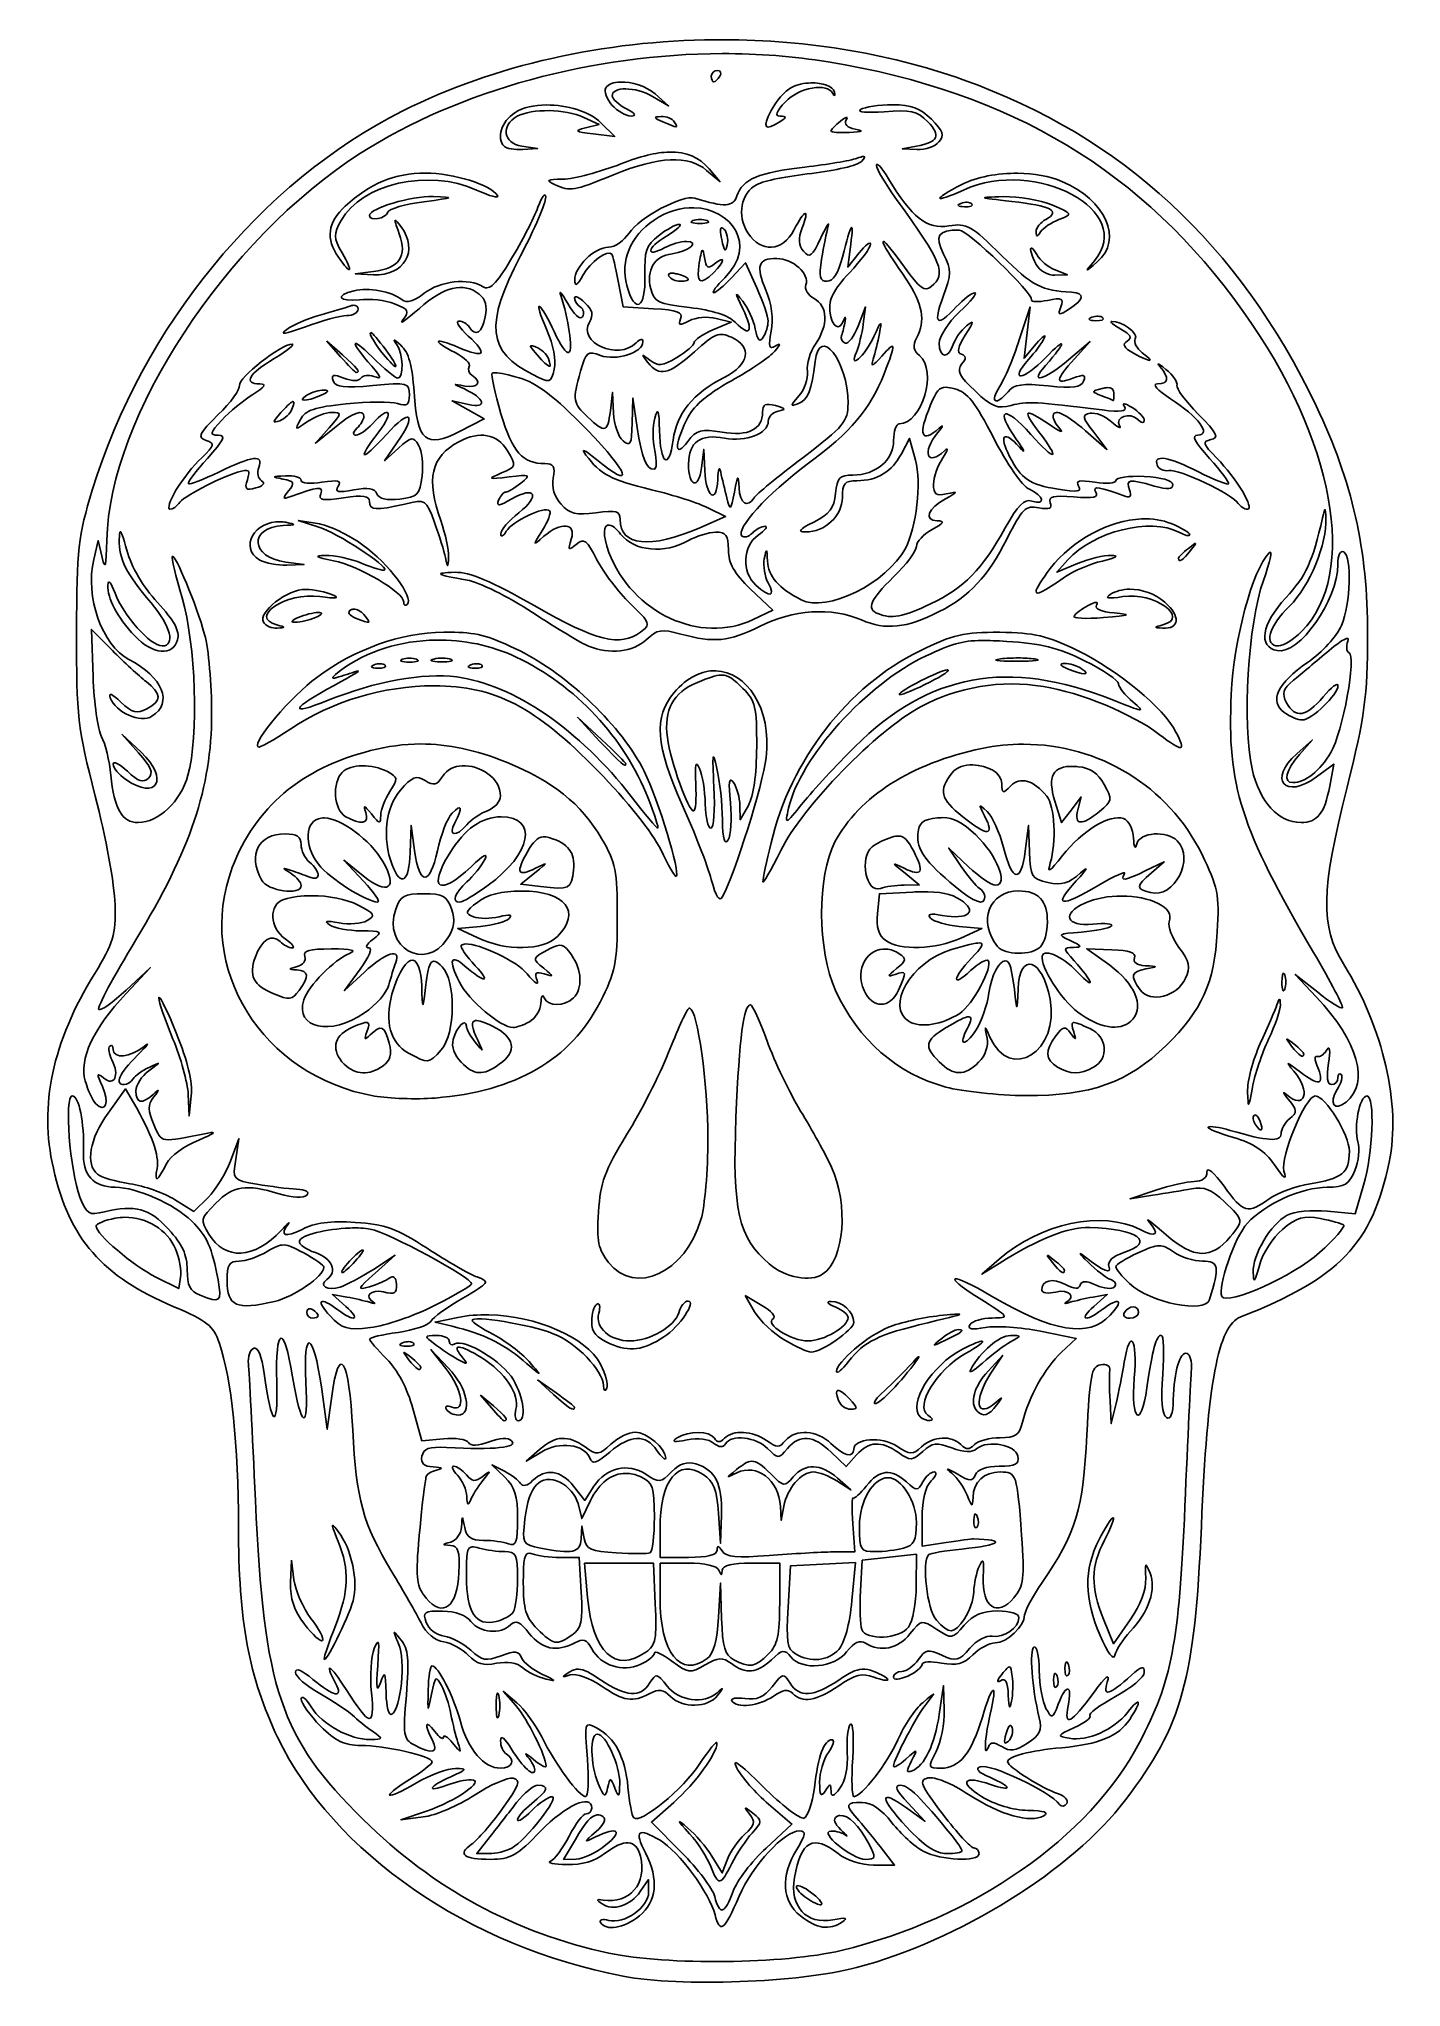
# Model space of a CAD drawing. Extents: x 66.6 to 134, y 115.4 to 211.9.
import ezdxf

# ---------------------------------------------------------------- set-up
doc = ezdxf.new("R2010")
doc.units = 0
doc.layers.add('Layer_1', color=7, linetype='CONTINUOUS')

msp = doc.modelspace()

# ---------------------------------------------------------------- linework, layer by layer
at = {"layer": 'Layer_1', "color": 7}
for points in [[(100.037855, 211.873068), (100.037855, 211.873068)], [(100.406067, 211.182948), (100.406067, 211.182948)], [(95.36741, 209.776798), (95.36741, 209.776798)], [(100.1718, 210.346201), (100.1718, 210.346201)], [(104.80752, 209.732701), (104.80752, 209.732701)], [(91.706237, 208.63964), (91.706237, 208.63964)], [(96.963176, 209.062973), (97.756376, 208.591685), (97.089956, 209.186996)], [(108.846276, 208.64901), (108.846276, 208.64901)], [(93.551705, 208.023933), (94.312935, 207.677217), (93.635491, 207.507994)], [(94.025201, 207.204825), (95.0918, 207.070882), (94.402783, 207.7599)], [(97.38651, 208.06858), (97.38651, 208.06858)], [(106.559835, 208.022279), (106.559835, 208.022279)], [(90.536008, 206.437536), (91.265265, 206.47998), (90.489154, 206.597387)], [(110.033043, 206.599041), (109.327487, 206.472261), (110.068871, 206.433675)], [(97.792204, 206.305795), (97.792204, 206.305795)], [(107.406502, 206.088616), (107.406502, 206.088616)], [(85.713423, 205.266201), (85.713423, 205.266201)], [(99.638776, 205.40125), (100.296376, 204.842868), (99.763351, 205.472356)], [(115.065088, 205.255731), (115.065088, 205.255731)], [(86.10534, 204.100381), (86.10534, 204.100381)], [(112.549342, 203.820365), (112.549342, 203.820365)], [(114.345751, 204.09873), (114.345751, 204.09873)], [(84.212464, 202.929601), (84.212464, 202.929601)], [(99.006533, 203.549717), (99.006533, 203.549717)], [(99.308598, 202.972045), (99.308598, 202.972045)], [(100.392286, 202.560839), (100.392286, 202.560839)], [(107.194835, 201.31509), (106.627634, 200.609534), (106.778668, 201.738423)], [(99.432621, 201.447935), (99.432621, 201.447935)], [(100.870743, 200.083125), (101.559761, 200.826716), (102.121451, 199.589236)], [(103.11474, 201.032868), (103.11474, 201.032868)], [(115.714419, 201.55046), (115.714419, 201.55046)], [(83.129879, 200.389048), (82.234154, 200.276602), (83.13098, 200.231402)], [(95.265985, 199.903979), (95.51348, 198.633979), (97.011685, 198.547991)], [(97.972451, 200.305265), (97.972451, 200.305265)], [(116.886855, 200.204393), (117.511932, 200.222032), (116.900633, 200.468423)], [(82.126667, 198.715561), (82.126667, 198.715561)], [(100.110617, 198.070088), (100.86082, 197.881572), (99.943598, 197.49517)], [(107.397683, 197.787312), (107.504619, 198.633979), (107.145777, 197.689748)], [(115.662603, 198.633979), (115.131785, 197.001831)], [(115.967978, 196.799534), (115.363295, 196.093979), (115.513225, 197.363979), (115.662603, 198.633979), (115.662603, 198.633979)], [(119.040453, 198.175921), (119.040453, 198.175921)], [(119.717343, 197.918503), (119.717343, 197.918503)], [(80.823043, 196.940645), (81.507101, 196.164534)], [(81.599154, 196.25659), (80.823043, 196.940645), (80.823043, 196.940645)], [(83.010815, 197.363979), (83.010815, 197.363979)], [(117.864159, 196.065869), (118.64027, 196.915291), (117.572564, 196.010746)], [(79.101047, 196.79733), (79.101047, 196.79733)], [(90.980285, 196.713547), (90.980285, 196.713547)], [(89.160725, 195.372438), (89.160725, 195.372438)], [(122.010952, 195.809552), (122.010952, 195.809552)], [(80.681932, 194.518056), (80.681932, 194.518056)], [(87.849936, 193.795965), (87.031932, 193.979519), (87.827886, 193.53579), (88.624393, 193.09151), (87.404552, 192.464228)], [(95.030064, 193.37704), (94.984866, 194.400645), (94.870764, 193.483423)], [(96.204704, 192.665422), (95.991937, 194.118423), (95.956659, 192.884805)], [(111.500928, 194.655859), (111.500928, 194.655859)], [(119.488591, 194.636016), (119.488591, 194.636016)], [(79.163333, 193.952508), (79.163333, 193.952508)], [(80.942657, 192.650537), (80.258598, 191.888207), (81.197317, 192.650537)], [(109.291659, 191.365103), (109.690188, 192.125229), (109.988945, 191.042644)], [(118.412618, 192.495645), (119.474257, 191.578423), (118.818863, 192.42509)], [(84.300658, 191.904192), (83.686055, 191.013979), (84.379483, 191.640159)], [(99.54562, 190.537178), (99.500422, 191.578423), (99.385769, 190.656242)], [(99.731381, 188.673521), (100.578048, 188.245777), (99.308048, 187.697317)], [(70.593037, 187.491716), (70.593037, 187.491716)], [(78.533295, 187.997178), (78.533295, 187.997178)], [(79.411932, 188.048992), (80.384825, 187.745273)], [(80.366085, 187.908434), (79.411932, 188.048992), (79.411932, 188.048992)], [(94.833282, 187.826855), (94.833282, 187.826855)], [(121.191294, 188.130574), (121.191294, 188.130574)], [(69.277286, 186.123598), (69.498876, 187.062868), (69.694558, 186.216201)], [(123.861932, 186.921757), (123.861932, 186.921757)], [(78.847487, 185.846888), (79.694154, 185.883269), (78.797878, 185.995715)], [(118.017948, 185.927917), (116.98938, 185.498521), (117.532878, 186.099344)], [(79.780144, 184.644136), (79.780144, 184.644136)], [(101.819936, 184.65902), (102.919609, 183.612261), (101.951124, 183.150342)], [(120.599287, 184.651301), (120.599287, 184.651301)], [(80.399709, 183.495404), (80.399709, 183.495404)], [(82.153675, 183.664077), (82.153675, 183.664077)], [(118.933516, 183.999216), (118.933516, 183.999216)], [(69.24697, 180.313789), (69.164841, 182.655352), (70.201124, 181.613555)], [(87.155954, 182.518099), (87.155954, 182.518099)], [(114.161646, 182.515895), (114.161646, 182.515895)], [(86.236528, 182.132798), (86.236528, 182.132798)], [(113.280252, 182.111855), (113.280252, 182.111855)], [(83.480453, 180.960365), (83.480453, 180.960365)], [(84.915265, 181.240934), (84.915265, 181.240934)], [(86.574424, 181.241484), (86.574424, 181.241484)], [(88.278231, 180.960365), (88.278231, 180.960365)], [(100.097937, 180.608688), (100.097937, 180.608688)], [(111.557703, 180.654439), (111.557703, 180.654439)], [(115.078315, 181.245895), (115.078315, 181.245895)], [(117.37082, 180.971389), (117.37082, 180.971389)], [(100.370239, 180.394267), (100.370239, 180.394267)], [(93.24082, 178.313979), (94.355928, 177.114534)], [(94.440265, 177.19832), (93.24082, 178.313979), (93.24082, 178.313979)], [(70.67572, 177.467312), (71.499786, 176.548436)], [(71.626566, 176.575448), (70.67572, 177.467312), (70.67572, 177.467312)], [(85.468133, 176.983346), (85.468133, 176.983346)], [(115.345656, 176.972323), (115.345656, 176.972323)], [(129.012487, 176.461345), (129.647487, 177.18509), (128.871376, 176.501034)], [(82.580869, 175.902966), (82.580869, 175.902966)], [(87.528575, 175.904066), (87.528575, 175.904066)], [(112.835972, 175.94651), (112.835972, 175.94651)], [(117.826124, 175.8743), (117.826124, 175.8743)], [(129.847027, 175.349545), (130.711883, 175.988953), (130.506831, 174.893688)], [(101.707487, 173.939534), (101.303997, 173.233979), (101.289666, 173.939534)], [(118.031728, 173.727868), (118.194887, 174.362868), (117.710921, 173.727868), (117.226402, 173.092317), (116.896224, 174.147896)], [(80.70839, 173.323277), (80.70839, 173.323277)], [(85.168825, 171.703807), (84.999601, 172.951757), (84.957158, 171.611201)], [(89.458933, 173.37509), (89.458933, 173.37509)], [(111.328398, 173.3343), (111.328398, 173.3343)], [(115.635044, 171.633801), (115.5926, 172.951757), (115.423377, 171.681757)], [(78.7626, 172.528423), (78.7626, 172.528423)], [(91.53536, 172.386762), (91.53536, 172.386762)], [(109.146687, 172.424244), (109.146687, 172.424244)], [(112.609974, 170.905645), (111.63267, 171.822868), (112.257197, 170.914465)], [(82.627171, 170.449241), (81.669709, 171.224249), (82.642052, 170.183004)], [(121.674709, 170.592557), (122.309709, 171.145424), (121.406268, 170.708313)], [(91.414645, 169.917868), (90.435134, 170.033624), (91.132423, 170.594761)], [(109.468598, 170.578225), (110.174154, 170.001103), (109.420643, 169.995039)], [(80.078902, 169.46918), (80.078902, 169.46918)], [(85.62082, 169.56509), (85.62082, 169.56509)], [(90.468758, 169.700139), (90.468758, 169.700139)], [(108.105442, 168.589992), (108.198598, 169.56509), (109.847834, 169.65053)], [(110.266757, 169.665411), (110.266757, 169.665411)], [(115.100365, 169.706201), (115.100365, 169.706201)], [(120.199105, 169.452091), (120.199105, 169.452091)], [(88.301932, 167.377317), (87.314154, 167.848606), (88.443043, 167.949481)], [(112.149709, 167.948927), (113.278598, 167.847505), (112.229084, 167.365743)], [(87.698902, 167.076353), (87.698902, 167.076353)], [(113.168907, 167.124861), (113.168907, 167.124861)], [(85.093308, 166.267721), (85.093308, 166.267721)], [(108.542557, 166.826654), (108.542557, 166.826654)], [(114.435049, 166.241263), (114.435049, 166.241263)], [(119.720651, 166.79358), (118.472701, 166.842089), (119.608755, 166.019123)], [(70.883529, 164.624547), (72.074154, 165.896201), (70.879671, 164.785504)], [(82.474483, 165.825645), (81.698372, 164.767312), (82.685049, 165.684534)], [(128.226453, 165.625005), (128.226453, 165.625005)], [(129.913724, 164.683529), (128.80082, 165.572089), (129.833246, 164.464146)], [(72.523945, 164.436034), (72.523945, 164.436034)], [(101.81332, 164.061757), (101.81332, 164.061757)], [(128.027464, 164.343979), (128.027464, 164.343979)], [(82.831119, 163.186427), (82.831119, 163.186427)], [(88.197752, 163.280687), (88.197752, 163.280687)], [(98.810298, 163.897495), (98.810298, 163.897495)], [(117.806281, 163.183673), (117.806281, 163.183673)], [(128.377487, 162.368423), (128.377487, 162.368423)], [(68.210134, 159.546201), (68.210134, 159.546201)], [(69.984496, 158.692369), (70.858174, 159.898428), (71.24678, 159.228701)], [(73.956003, 159.625576), (74.003408, 158.558423), (74.110895, 159.56329)], [(132.350645, 159.546201), (132.350645, 159.546201)], [(126.792191, 158.607482), (126.792191, 158.607482)], [(76.311895, 156.409236), (76.469545, 157.429534), (76.052827, 156.324349)], [(74.938819, 154.521875), (74.241533, 153.824589), (73.285725, 154.414938)], [(121.886376, 154.879614), (120.616376, 154.455177), (121.745265, 154.628259)], [(132.188591, 155.123251), (131.766358, 153.702217), (130.395486, 153.833958)], [(70.811319, 153.536855), (70.811319, 153.536855)], [(81.965159, 153.005481), (81.965159, 153.005481)], [(78.705826, 152.16598), (78.705826, 152.16598)], [(82.603467, 151.926201), (82.603467, 151.926201)], [(83.221932, 150.775815), (84.209709, 151.65776), (83.129879, 150.957716)], [(116.524154, 151.643979), (116.524154, 151.643979)], [(122.051741, 152.126844), (122.051741, 152.126844)], [(73.578971, 150.566906), (73.485265, 150.000808), (72.356376, 150.571314)], [(114.125265, 151.456566), (113.278598, 150.716836), (114.125265, 151.2449)], [(81.771132, 149.123272), (81.105265, 149.706458), (81.81082, 149.582986)], [(101.541572, 149.656849), (102.019475, 148.847114)], [(102.382173, 149.173984), (101.541572, 149.656849), (101.541572, 149.656849)], [(118.781932, 149.582986), (119.487487, 149.706458), (118.821067, 149.123272)], [(80.007796, 149.007518), (80.007796, 149.007518)], [(88.858107, 148.701592), (88.858107, 148.701592)], [(98.723758, 149.386201), (98.723758, 149.386201)], [(112.151363, 148.741281), (112.151363, 148.741281)], [(120.774023, 149.103979), (120.774023, 149.103979)], [(87.314154, 148.576466), (86.185265, 148.34716), (87.031932, 148.138251)], [(86.25582, 147.684048), (86.25582, 147.684048)], [(112.10947, 147.97509), (112.10947, 147.97509)], [(114.689709, 147.67964), (114.689709, 147.67964)], [(116.180746, 147.890756), (117.954007, 147.527505), (117.21152, 146.834077)], [(122.161433, 147.692868), (122.161433, 147.692868)], [(84.633043, 146.846201), (84.633043, 146.846201)], [(84.891564, 147.375921), (84.891564, 147.375921)], [(85.97966, 146.987312), (86.717186, 146.048593)], [(86.858297, 146.065682), (85.97966, 146.987312), (85.97966, 146.987312)], [(113.289072, 147.402379), (113.289072, 147.402379)], [(114.317639, 146.70509), (113.586728, 145.913547)], [(113.72784, 145.814879), (114.317639, 146.70509), (114.317639, 146.70509)], [(110.160373, 146.636188), (110.160373, 146.636188)], [(80.553498, 145.13027), (80.848951, 143.036201), (81.069987, 144.675517)], [(91.265265, 145.476433), (92.056811, 144.750481)], [(92.182487, 144.838125), (91.265265, 145.476433), (91.265265, 145.476433)], [(106.145322, 144.961047), (106.145322, 144.961047)], [(86.603086, 142.564362), (85.535381, 142.462387), (85.09055, 144.061464)], [(88.443043, 144.729534), (88.980478, 144.094534)], [(89.078043, 144.192101), (88.443043, 144.729534), (88.443043, 144.729534)], [(119.624187, 144.447312), (119.686476, 143.318423), (119.922948, 144.306201)], [(96.10769, 142.89509), (96.10769, 142.89509)], [(91.366687, 142.031888), (90.70082, 141.450908), (91.474727, 141.921646)], [(105.805772, 141.9018), (106.548259, 141.190183), (107.064198, 141.760689)], [(87.117922, 141.201757), (87.117922, 141.201757)], [(89.626502, 140.953158), (89.007487, 141.271762), (89.642487, 140.661566)], [(101.864033, 141.448151), (101.864033, 141.448151)], [(94.059375, 140.211224), (93.601314, 139.512284), (93.047896, 140.216186)], [(95.639159, 140.851186), (95.639159, 140.851186)], [(106.089648, 140.473603), (106.787487, 140.02767), (106.121067, 140.614715)], [(108.621932, 140.637312), (108.621932, 140.637312)], [(93.269483, 139.352981), (93.455242, 138.613251), (93.890702, 139.512834)], [(103.293333, 139.226201), (103.336327, 138.520645), (103.464761, 139.226201)], [(81.124558, 138.275355), (81.124558, 138.275355)], [(93.579267, 137.617757), (93.458549, 138.238423), (93.419964, 137.603423)], [(98.744154, 136.686201), (97.333043, 136.686201), (97.333043, 138.084084)], [(100.229128, 138.876731), (100.332757, 137.391757), (100.376301, 138.802868)], [(106.885051, 138.356937), (106.982618, 136.968423), (105.897274, 136.9574)], [(111.514709, 137.42483), (110.315265, 137.244033), (110.315265, 138.638606)], [(112.957791, 138.846415), (112.957791, 138.846415)], [(119.780733, 138.661757), (119.780733, 138.661757)], [(88.018606, 137.205448), (88.018606, 137.205448)], [(79.078447, 136.54509), (79.033246, 135.443213)], [(79.195854, 135.581016), (79.078447, 136.54509), (79.078447, 136.54509)], [(90.879414, 136.892909), (90.879414, 136.892909)], [(92.39195, 136.686201), (93.331769, 136.686201), (93.427132, 134.959244)], [(93.585329, 136.403979), (95.294648, 136.403979), (97.004519, 136.403979), (97.098225, 134.394249)], [(93.740221, 134.700725), (93.585329, 136.403979), (93.585329, 136.403979)], [(97.333043, 136.403979), (98.720453, 136.403979)], [(97.333043, 134.692456), (97.333043, 136.403979), (97.333043, 136.403979)], [(101.848598, 136.403979), (103.259709, 136.403979), (103.259709, 134.428423)], [(103.675327, 134.22723), (103.794938, 136.262868), (105.403938, 136.348858), (107.012935, 136.434848), (107.012935, 136.434848)], [(107.012935, 136.434848), (106.836546, 134.54418)], [(107.264841, 135.026492), (107.351932, 136.54509), (108.692487, 136.699432), (110.033043, 136.85322), (110.033043, 136.85322)], [(110.033043, 136.85322), (110.023673, 135.28832)], [(100.38402, 133.662235), (100.33055, 135.416201), (100.231883, 133.722868)], [(120.620784, 133.588925), (119.804437, 132.410424), (119.308894, 133.631368)], [(84.16892, 132.96991), (84.16892, 132.96991)], [(114.643408, 131.260039), (114.643408, 131.260039)], [(117.473346, 131.508637), (117.473346, 131.508637)], [(93.298699, 131.149797), (93.298699, 131.149797)], [(107.338701, 131.14759), (107.338701, 131.14759)], [(111.408876, 129.122978), (111.373598, 130.336201), (111.164136, 128.911312)], [(116.908902, 130.944192), (116.908902, 130.944192)], [(89.293017, 129.956415), (89.293017, 129.956415)], [(90.236698, 129.487881), (89.571932, 130.050121), (90.193151, 129.342911)], [(114.67152, 128.357341), (114.67152, 128.357341)], [(94.220882, 127.937312), (94.220882, 127.937312)], [(91.286211, 125.397312), (91.286211, 125.397312)], [(98.385864, 122.080651), (96.909159, 123.562868), (98.01269, 124.550645)], [(109.245355, 125.397312), (109.245355, 125.397312)], [(109.542461, 124.276692), (110.456376, 123.618542), (109.627348, 124.508202)], [(85.761932, 124.122353), (84.491932, 123.694609), (85.594362, 123.829658)], [(94.222536, 123.931631), (94.222536, 123.931631)], [(101.56748, 124.268976), (101.56748, 124.268976)], [(102.709046, 124.463555), (103.866047, 123.472469), (102.582816, 122.289563)], [(106.245643, 123.902418), (106.245643, 123.902418)], [(88.859761, 122.010645), (88.251769, 122.010645), (88.911577, 122.852904)], [(93.179635, 121.738897), (92.554007, 121.728423), (93.137191, 122.717305)], [(100.673958, 121.746062), (100.411029, 121.058145), (99.900051, 121.887173)], [(107.915273, 121.446201), (108.954313, 121.446201), (108.233876, 122.363423)], [(96.353534, 120.133207), (96.768598, 120.725214), (96.768598, 120.104545)], [(104.148269, 120.428107), (104.148269, 120.428107)]]:
    msp.add_lwpolyline(points, dxfattribs=at)
for points in [[(100.037855, 211.873068), (94.585903, 211.825192), (89.142282, 210.634333), (84.594457, 208.350252)], [(112.356415, 209.88759), (108.523518, 211.255973), (104.278263, 211.910308), (100.037855, 211.873068)], [(82.489918, 206.247366), (87.427415, 209.398499), (94.036416, 211.168077), (100.406067, 211.182948)], [(100.406067, 211.182948), (102.189571, 211.18711), (103.954648, 211.053701), (105.658598, 210.774496)], [(105.658598, 210.774496), (114.748304, 209.285077), (121.262967, 205.370022), (126.226646, 198.414046)], [(94.640908, 209.481895), (94.53893, 209.316891), (94.67804, 208.935891), (94.950139, 208.635229)], [(95.36741, 209.776798), (95.032635, 209.766164), (94.758188, 209.671659), (94.640908, 209.481895)], [(94.965574, 209.076201), (94.910924, 209.563286), (96.135475, 209.55518), (96.963176, 209.062973)], [(97.089956, 209.186996), (96.650181, 209.579812), (95.925366, 209.794521), (95.36741, 209.776798)], [(100.1718, 210.346201), (100.007417, 210.346201), (99.873043, 210.219201), (99.873043, 210.063979)], [(99.873043, 210.063979), (99.873043, 209.908757), (99.928615, 209.781757), (99.997065, 209.781757)], [(99.997065, 209.781757), (100.065515, 209.781757), (100.200443, 209.908757), (100.296376, 210.063979)], [(100.296376, 210.063979), (100.392309, 210.219201), (100.336183, 210.346201), (100.1718, 210.346201)], [(103.840689, 209.508907), (103.524177, 209.339512), (103.070392, 208.823443), (102.831965, 208.362379)], [(103.541932, 208.793979), (104.21701, 209.512567), (105.622403, 209.761606), (105.89562, 209.2107)], [(104.80752, 209.732701), (104.466384, 209.725558), (104.112633, 209.654443), (103.840689, 209.508907)], [(105.968382, 209.281255), (105.909576, 209.578636), (105.376083, 209.744602), (104.80752, 209.732701)], [(129.838207, 193.729267), (126.009981, 201.739586), (120.238811, 207.073499), (112.356415, 209.88759)], [(91.706237, 208.63964), (91.099239, 208.635443), (90.530392, 208.514028), (90.140784, 208.25875)], [(90.258745, 208.078503), (90.997724, 208.473992), (92.623016, 208.447074), (93.551705, 208.023933)], [(94.402783, 207.7599), (93.834898, 208.327784), (92.717899, 208.646631), (91.706237, 208.63964)], [(94.950139, 208.635229), (95.222235, 208.334563), (95.647341, 208.090577), (95.894923, 208.092834)], [(95.671129, 208.445612), (95.30049, 208.637351), (94.982987, 208.920979), (94.965574, 209.076201)], [(103.280656, 208.084565), (103.000965, 208.087571), (103.080738, 208.303062), (103.541932, 208.793979)], [(105.89562, 209.2107), (105.974532, 209.051597), (106.007518, 209.083347), (105.968382, 209.281255)], [(108.846276, 208.64901), (108.179526, 208.646633), (107.469472, 208.540459), (107.268699, 208.413092)], [(110.77608, 207.935738), (110.228222, 208.483596), (109.772018, 208.652312), (108.846276, 208.64901)], [(84.594457, 208.350252), (77.550648, 204.812597), (71.683022, 197.648583), (69.206181, 189.561528)], [(90.140784, 208.25875), (89.466863, 207.817179), (89.209869, 206.992523), (89.618786, 206.583606)], [(90.489154, 206.597387), (89.562088, 206.737826), (89.42302, 207.631235), (90.258745, 208.078503)], [(93.635491, 207.507994), (93.057921, 207.363504), (93.115347, 207.318868), (94.025201, 207.204825)], [(95.894923, 208.092834), (96.189433, 208.095558), (96.112025, 208.217529), (95.671129, 208.445612)], [(97.38651, 208.06858), (96.997469, 208.052409), (97.014016, 208.003929), (97.474154, 207.806201)], [(98.038598, 207.806201), (97.942665, 207.961423), (97.648988, 208.079502), (97.38651, 208.06858)], [(97.474154, 207.806201), (98.229355, 207.481679), (98.239162, 207.481679), (98.038598, 207.806201)], [(102.831965, 208.362379), (102.386088, 207.500145), (102.518904, 207.327456), (103.259709, 207.806201)], [(103.259709, 207.806201), (103.610958, 208.033192), (103.614178, 208.080981), (103.280656, 208.084565)], [(106.277063, 207.842582), (106.014433, 207.62955), (105.799709, 207.4073), (105.799709, 207.348693)], [(106.559835, 208.022279), (106.509984, 208.012466), (106.412112, 207.952132), (106.277063, 207.842582)], [(106.994743, 207.441849), (106.596541, 207.518385), (106.430606, 207.689951), (106.554874, 207.897153)], [(106.554874, 207.897153), (106.61129, 207.99122), (106.609684, 208.032092), (106.559835, 208.022279)], [(107.268699, 208.413092), (107.06514, 208.283961), (107.581771, 208.237504), (108.436173, 208.308359)], [(108.436173, 208.308359), (109.740999, 208.416566), (110.060884, 208.342804), (110.593076, 207.810612)], [(110.593076, 207.810612), (111.275238, 207.12845), (111.120953, 206.794209), (110.033043, 206.599041)], [(111.152009, 206.806849), (111.428332, 207.139798), (111.356617, 207.355201), (110.77608, 207.935738)], [(89.618786, 206.583606), (89.722266, 206.480123), (90.135016, 206.414278), (90.536008, 206.437536)], [(105.799709, 207.348693), (105.799709, 207.290084), (106.212459, 207.259204), (106.716932, 207.280342)], [(106.716932, 207.280342), (107.387509, 207.30844), (107.462046, 207.352029), (106.994743, 207.441849)], [(110.068871, 206.433675), (110.476724, 206.412537), (110.964195, 206.580547), (111.152009, 206.806849)], [(69.923863, 187.088225), (70.042055, 193.170535), (75.832174, 201.998364), (82.489918, 206.247366)], [(95.398277, 205.725365), (94.359182, 205.31769), (93.067533, 204.975058), (92.528099, 204.964136)], [(95.026757, 205.181867), (97.294268, 206.099719), (98.734965, 206.168279), (99.638776, 205.40125)], [(97.792204, 206.305795), (97.132673, 206.290716), (96.344952, 206.096778), (95.398277, 205.725365)], [(99.763351, 205.472356), (99.275733, 206.048637), (98.640175, 206.325181), (97.792204, 206.305795)], [(104.509313, 205.565512), (102.244926, 205.309765), (101.401022, 204.95187), (101.142492, 204.137312)], [(107.069709, 205.993256), (106.759265, 205.881787), (105.607093, 205.6895), (104.509313, 205.565512)], [(104.848863, 205.252973), (106.023794, 205.384734), (107.131132, 205.650986), (107.309488, 205.844426)], [(107.406502, 206.088616), (107.346016, 206.085616), (107.235213, 206.052681), (107.069709, 205.993256)], [(107.309488, 205.844426), (107.467962, 206.016303), (107.507312, 206.093612), (107.406502, 206.088616)], [(108.058037, 205.649848), (108.057456, 205.472771), (108.50374, 204.710771), (109.049123, 203.956515)], [(108.651698, 204.983979), (108.326005, 205.527257), (108.058602, 205.826929), (108.058037, 205.649848)], [(112.361376, 204.427253), (115.965357, 206.06316), (120.926699, 203.378216), (118.852487, 200.914357)], [(81.528598, 202.913063), (82.560219, 204.758912), (85.864378, 205.50158), (88.2424, 204.422292)], [(85.713423, 205.266201), (84.191546, 205.266201), (82.938123, 204.749822), (81.740265, 203.629092)], [(89.28144, 204.150543), (88.951156, 204.68495), (87.092045, 205.266201), (85.713423, 205.266201)], [(92.528099, 204.964136), (91.72321, 204.947857), (91.648717, 204.900805), (92.111932, 204.701757)], [(92.111932, 204.701757), (92.93998, 204.345934), (92.97793, 204.352538), (95.026757, 205.181867)], [(101.682683, 202.301214), (101.122994, 203.155407), (101.33759, 204.277359), (102.142948, 204.708372)], [(102.142948, 204.708372), (102.456468, 204.876164), (103.673933, 205.121209), (104.848863, 205.252973)], [(111.637631, 202.64848), (110.555786, 202.472921), (109.805131, 203.059954), (108.651698, 204.983979)], [(112.279244, 204.696245), (110.788916, 203.935935), (110.84864, 203.740598), (112.361376, 204.427253)], [(115.065088, 205.255731), (114.056693, 205.267646), (113.027641, 205.078046), (112.279244, 204.696245)], [(117.238529, 204.857202), (116.6211, 205.115178), (115.849394, 205.24646), (115.065088, 205.255731)], [(118.993598, 200.865298), (120.281799, 201.955966), (119.403687, 203.952541), (117.238529, 204.857202)], [(86.10534, 204.100381), (84.992012, 204.13447), (82.939709, 203.527791), (82.939709, 203.164419)], [(83.843701, 203.322065), (83.901113, 203.494308), (84.705086, 203.731177), (85.630743, 203.849028)], [(85.630743, 203.849028), (87.15931, 204.043634), (87.202944, 204.066776), (86.10534, 204.100381)], [(88.2424, 204.422292), (88.908275, 204.12008), (89.375846, 203.99779), (89.28144, 204.150543)], [(90.418598, 201.159097), (91.117098, 202.494451), (91.679124, 203.806082), (91.668202, 204.073925)], [(91.668202, 204.073925), (91.657263, 204.341765), (91.483428, 204.116145), (91.2818, 203.572868)], [(99.057243, 204.025967), (98.45925, 204.21472), (96.308099, 203.068585), (95.797356, 202.28909)], [(101.142492, 204.137312), (100.96671, 203.583471), (100.533124, 203.560114), (99.057243, 204.025967)], [(109.049123, 203.956515), (111.324274, 200.810019), (111.5342, 200.28214), (110.765057, 199.643807)], [(112.237904, 203.765795), (112.012767, 203.675704), (112.079456, 203.609015), (112.408231, 203.595468)], [(112.549342, 203.820365), (112.451298, 203.824404), (112.339766, 203.806559), (112.237904, 203.765795)], [(112.408231, 203.595468), (112.705735, 203.583214), (112.872427, 203.649965), (112.778647, 203.743745)], [(112.778647, 203.743745), (112.731756, 203.790644), (112.647383, 203.816324), (112.549342, 203.820365)], [(114.345751, 204.09873), (113.03852, 204.061327), (113.051819, 204.054265), (114.764673, 203.859501)], [(116.74464, 203.68752), (116.167541, 203.935117), (115.088041, 204.119953), (114.345751, 204.09873)], [(114.764673, 203.859501), (116.719886, 203.637183), (117.192512, 203.388757), (116.450841, 202.973699)], [(117.096314, 202.967634), (117.790809, 203.235877), (117.789257, 203.23934), (116.74464, 203.68752)], [(81.740265, 203.629092), (80.864436, 202.809657), (80.758916, 202.015941), (81.403472, 201.095707)], [(81.585923, 201.311785), (81.152893, 202.071429), (81.147296, 202.230811), (81.528598, 202.913063)], [(82.939709, 203.164419), (82.939709, 202.869903), (83.739468, 203.009372), (83.843701, 203.322065)], [(84.212464, 202.929601), (84.175174, 202.921781), (84.245625, 202.711511), (84.412557, 202.254912)], [(84.500201, 202.602178), (84.335521, 202.819653), (84.241471, 202.93568), (84.212464, 202.929601)], [(91.2818, 203.572868), (91.080169, 203.02959), (90.479567, 201.864038), (89.946757, 200.982158)], [(95.688215, 199.692312), (95.352382, 200.927187), (95.85706, 202.137217), (97.041451, 202.937868)], [(97.041451, 202.937868), (97.701377, 203.383982), (98.385379, 203.564232), (99.006533, 203.549717)], [(98.288297, 202.7251), (98.115205, 202.725682), (97.650991, 202.472791), (97.256975, 202.16286)], [(97.65385, 202.145772), (98.175829, 202.464002), (98.461395, 202.724536), (98.288297, 202.7251)], [(98.95582, 202.913063), (98.761793, 202.834772), (98.920543, 202.770851), (99.308598, 202.770851)], [(99.308598, 202.972045), (99.180715, 202.972045), (99.052834, 202.95221), (98.95582, 202.913063)], [(99.006533, 203.549717), (100.869987, 203.506179), (102.16655, 201.710215), (100.540013, 200.083675)], [(99.661376, 202.913063), (99.564362, 202.95221), (99.436479, 202.972045), (99.308598, 202.972045)], [(99.308598, 202.770851), (99.696654, 202.770851), (99.855404, 202.834772), (99.661376, 202.913063)], [(104.375368, 202.550916), (104.756427, 203.553174), (104.504894, 203.48751), (103.965265, 202.443979)], [(105.66411, 202.631394), (105.74563, 202.916602), (105.583251, 202.658626), (105.303063, 202.058681)], [(106.778668, 201.738423), (106.952511, 203.039758), (106.808685, 202.817853), (106.368012, 201.103423)], [(114.271888, 201.168467), (112.750916, 202.673575), (112.536227, 202.794301), (111.637631, 202.64848)], [(116.450841, 202.973699), (116.180495, 202.822405), (115.96131, 202.54596), (115.963567, 202.359645)], [(116.183503, 202.359645), (116.301926, 202.54594), (116.712642, 202.819442), (117.096314, 202.967634)], [(84.412557, 202.254912), (84.821615, 201.136028), (84.418689, 200.550485), (83.129879, 200.389048)], [(83.13098, 200.231402), (84.660907, 200.154372), (85.393324, 201.422732), (84.500201, 202.602178)], [(95.797356, 202.28909), (95.548086, 201.908657), (95.093293, 201.597312), (94.786427, 201.597312)], [(97.256975, 202.16286), (96.646348, 201.68254), (96.547006, 201.391138), (96.58394, 200.187305)], [(97.572271, 201.574715), (96.587756, 201.047817), (96.65788, 201.53857), (97.65385, 202.145772)], [(98.640525, 201.879534), (98.366442, 201.879534), (97.885806, 201.742513), (97.572271, 201.574715)], [(97.92615, 201.268789), (98.767084, 201.386159), (99.344206, 201.879534), (98.640525, 201.879534)], [(100.392286, 202.560839), (100.311596, 202.559055), (100.309127, 202.357842), (100.387878, 201.97159)], [(100.387878, 201.97159), (100.508311, 201.38091), (100.579036, 201.310182), (100.661281, 201.698187)], [(100.498673, 202.495795), (100.454494, 202.539971), (100.419185, 202.561431), (100.392286, 202.560839)], [(100.661281, 201.698187), (100.722354, 201.986313), (100.649176, 202.345291), (100.498673, 202.495795)], [(103.965265, 202.443979), (103.406939, 201.364295), (102.340148, 201.297793), (101.682683, 202.301214)], [(104.443719, 201.389506), (104.19181, 201.693039), (104.172786, 202.018083), (104.375368, 202.550916)], [(105.303063, 202.058681), (104.86953, 201.130384), (104.741401, 201.030822), (104.443719, 201.389506)], [(105.339444, 201.008616), (105.43656, 201.615936), (105.58259, 202.346186), (105.66411, 202.631394)], [(106.713074, 200.324007), (107.293224, 200.946736), (107.766753, 201.583201), (107.765342, 201.738423)], [(107.765342, 201.738423), (107.763824, 201.893645), (107.506928, 201.703145), (107.194835, 201.31509)], [(108.416327, 201.879534), (108.287789, 201.879534), (108.459547, 201.589195), (109.527027, 200.0043)], [(109.447101, 200.59741), (108.940527, 201.302805), (108.476788, 201.879534), (108.416327, 201.879534)], [(111.377456, 201.250599), (110.921007, 202.165572), (111.102496, 202.443979), (112.154671, 202.443979)], [(112.154671, 202.443979), (112.576398, 202.443979), (115.817664, 199.320473), (115.734262, 198.994475)], [(115.963567, 202.359645), (115.966929, 202.096151), (116.016027, 202.096177), (116.183503, 202.359645)], [(81.403472, 201.095707), (82.03681, 200.19149), (82.148875, 200.324225), (81.585923, 201.311785)], [(89.946757, 200.982158), (89.202937, 199.751031), (88.883047, 199.438682), (88.569269, 199.637191)], [(91.024936, 195.285347), (88.782999, 196.41123), (88.643248, 197.765081), (90.418598, 201.159097)], [(94.786427, 201.597312), (94.090696, 201.597312), (93.095662, 200.633755), (93.110733, 199.974534)], [(93.525797, 200.223686), (93.875013, 200.866405), (94.728072, 201.483294), (94.946281, 201.25115)], [(94.946281, 201.25115), (94.986193, 201.208689), (95.129852, 200.602479), (95.265985, 199.903979)], [(96.87002, 199.538524), (96.637249, 200.465959), (97.052827, 201.146897), (97.92615, 201.268789)], [(99.276075, 200.821201), (99.108449, 199.811184), (99.318705, 199.672655), (99.993758, 200.347708)], [(99.432621, 201.447935), (99.391701, 201.449428), (99.346893, 201.24789), (99.276075, 200.821201)], [(99.531289, 201.087438), (99.494058, 201.323153), (99.464447, 201.446772), (99.432621, 201.447935)], [(100.035651, 200.768838), (99.710311, 200.49883), (99.614663, 200.559601), (99.531289, 201.087438)], [(99.993758, 200.347708), (100.547029, 200.90098), (100.578708, 201.219535), (100.035651, 200.768838)], [(102.578408, 199.465214), (102.065283, 200.693295), (102.181604, 201.032868), (103.11474, 201.032868)], [(103.11474, 201.032868), (103.914013, 201.032868), (104.761911, 200.267072), (104.556168, 199.730898)], [(105.611193, 199.903979), (105.247646, 199.903979), (105.196327, 200.113605), (105.339444, 201.008616)], [(106.368012, 201.103423), (106.167874, 200.324783), (105.902359, 199.903979), (105.611193, 199.903979)], [(111.359817, 199.152675), (111.770538, 200.260891), (111.772539, 200.458641), (111.377456, 201.250599)], [(117.723598, 199.363238), (116.238305, 199.433969), (115.785561, 199.670587), (114.271888, 201.168467)], [(115.714419, 201.55046), (115.647986, 201.520096), (115.730082, 201.180055), (115.969632, 200.732456)], [(115.99223, 201.226895), (115.847591, 201.475578), (115.754277, 201.568678), (115.714419, 201.55046)], [(116.900633, 200.468423), (116.564641, 200.603901), (116.155989, 200.945351), (115.99223, 201.226895)], [(118.852487, 200.914357), (118.359098, 200.328283), (118.359239, 200.32821), (118.993598, 200.865298)], [(85.409704, 198.563423), (86.65105, 199.657985), (87.576886, 199.878545), (88.371384, 199.268979)], [(88.569269, 199.637191), (87.860276, 200.085736), (86.43086, 199.926723), (85.650036, 199.312526)], [(93.110733, 199.974534), (93.119005, 199.61292), (93.230353, 199.679937), (93.525797, 200.223686)], [(96.58394, 200.187305), (96.634314, 198.545494), (96.082996, 198.240685), (95.688215, 199.692312)], [(97.972451, 200.305265), (97.794002, 200.319246), (97.70712, 200.265855), (97.772361, 200.160296)], [(97.772361, 200.160296), (97.859348, 200.019549), (98.113683, 199.903979), (98.337356, 199.903979)], [(98.179159, 200.268333), (98.101494, 200.288645), (98.031935, 200.300605), (97.972451, 200.305265)], [(98.337356, 199.903979), (98.921485, 199.903979), (98.838145, 200.096006), (98.179159, 200.268333)], [(100.540013, 200.083675), (100.130791, 199.674453), (99.882607, 199.339534), (99.988799, 199.339534)], [(99.988799, 199.339534), (100.094988, 199.339534), (100.491826, 199.674264), (100.870743, 200.083125)], [(105.747896, 198.419007), (105.681467, 198.993846), (105.928425, 199.481766), (106.713074, 200.324007)], [(110.765057, 199.643807), (110.444743, 199.37797), (110.19061, 199.562089), (109.447101, 200.59741)], [(109.527027, 200.0043), (110.354327, 198.776001), (110.498856, 197.952864), (110.038555, 197.092783)], [(115.969632, 200.732456), (116.130316, 200.432214), (116.543066, 200.194544), (116.886855, 200.204393)], [(82.171867, 199.439856), (81.201624, 199.196338), (81.400077, 198.87389), (82.44582, 198.994475)], [(84.553668, 198.989514), (84.023553, 199.403647), (82.8848, 199.61879), (82.171867, 199.439856)], [(82.44582, 198.994475), (82.950293, 199.052647), (83.725738, 198.961701), (84.16947, 198.792178)], [(85.650036, 199.312526), (85.141997, 198.912902), (84.786018, 198.808003), (84.553668, 198.989514)], [(88.371384, 199.268979), (88.68379, 199.029285), (88.780914, 198.667416), (88.674552, 198.14009)], [(92.757955, 198.804856), (92.461117, 199.331931), (92.305211, 199.508868), (92.411793, 199.198423)], [(92.411793, 199.198423), (92.792827, 198.088596), (93.022124, 196.502964), (92.819691, 196.377855)], [(93.485561, 198.150013), (93.377162, 197.974623), (93.06952, 198.251627), (92.757955, 198.804856)], [(93.610134, 198.845645), (93.329122, 199.117284), (93.099709, 199.220462), (93.099709, 199.074401)], [(93.099709, 199.074401), (93.099709, 198.928339), (93.228586, 198.728721), (93.38634, 198.631224)], [(93.838889, 197.881021), (94.048478, 198.230706), (93.989485, 198.478946), (93.610134, 198.845645)], [(98.787148, 198.60697), (97.227161, 198.783461), (97.036221, 198.876326), (96.87002, 199.538524)], [(101.429123, 198.916201), (101.014956, 199.430551), (101.015255, 199.397238), (101.432431, 198.537518)], [(102.047034, 197.553048), (101.957152, 197.992428), (101.67911, 198.605757), (101.429123, 198.916201)], [(102.121451, 199.589236), (102.430213, 198.908736), (102.683112, 198.161257), (102.684241, 197.928423)], [(102.840784, 197.43178), (102.95754, 198.054128), (102.863495, 198.782905), (102.578408, 199.465214)], [(104.556168, 199.730898), (104.47541, 199.520444), (104.658851, 199.214851), (104.963516, 199.0518)], [(104.963516, 199.0518), (105.647355, 198.68582), (105.676265, 197.716706), (105.030764, 196.795126)], [(112.008598, 198.633979), (111.04387, 197.607071), (110.845719, 197.765567), (111.359817, 199.152675)], [(112.924167, 199.339534), (112.784949, 199.339534), (112.373159, 199.022034), (112.008598, 198.633979)], [(112.169552, 198.389241), (112.723882, 198.912044), (113.063381, 199.339534), (112.924167, 199.339534)], [(115.734262, 198.994475), (115.705543, 198.882216), (116.06425, 198.866883), (116.531319, 198.960298)], [(116.531319, 198.960298), (117.254065, 199.104847), (117.353117, 199.057758), (117.193881, 198.642798)], [(117.611703, 198.533107), (118.345105, 198.991123), (118.391234, 199.331446), (117.723598, 199.363238)], [(80.479084, 198.232145), (79.882495, 198.071501), (79.144317, 197.751645), (78.838668, 197.521075)], [(79.767464, 197.656124), (80.584046, 197.961127), (81.504796, 198.210645), (81.813575, 198.210645)], [(81.96957, 198.680283), (81.746446, 198.59466), (81.075671, 198.392789), (80.479084, 198.232145)], [(81.813575, 198.210645), (82.122357, 198.210645), (82.375265, 198.351359), (82.375265, 198.523187)], [(82.126667, 198.715561), (82.078175, 198.712818), (82.025352, 198.701687), (81.96957, 198.680283)], [(82.375265, 198.523187), (82.375265, 198.652047), (82.272141, 198.723785), (82.126667, 198.715561)], [(84.16947, 198.792178), (84.883876, 198.519247), (84.932351, 198.427765), (84.592803, 197.99457)], [(84.592803, 197.99457), (84.381904, 197.725503), (84.749564, 197.98134), (85.409704, 198.563423)], [(87.370928, 197.928423), (87.187648, 197.928423), (87.393549, 197.59852), (87.828989, 197.194758)], [(87.878598, 197.646201), (87.782665, 197.801423), (87.554209, 197.928423), (87.370928, 197.928423)], [(88.674552, 198.14009), (88.514326, 197.345716), (88.189105, 197.143792), (87.878598, 197.646201)], [(91.368894, 198.657132), (91.247062, 198.732426), (91.399916, 198.223509), (91.708441, 197.526036)], [(92.102009, 197.385478), (91.820551, 198.009636), (91.490724, 198.581835), (91.368894, 198.657132)], [(96.147379, 196.856312), (95.259471, 195.968404), (93.23195, 196.868382), (93.838889, 197.881021)], [(93.38634, 198.631224), (93.544094, 198.533728), (93.588834, 198.317114), (93.485561, 198.150013)], [(97.011685, 198.547991), (98.191808, 198.480134), (98.476359, 198.373812), (98.351137, 198.047487)], [(98.351137, 198.047487), (98.2211, 197.708617), (98.298663, 197.690239), (98.776674, 197.946062)], [(98.776674, 197.946062), (99.098083, 198.118077), (99.698215, 198.173844), (100.110617, 198.070088)], [(101.066425, 197.863933), (100.707357, 198.222998), (99.924715, 198.478268), (98.787148, 198.60697)], [(101.432431, 198.537518), (101.980498, 197.408053), (101.819165, 197.11119), (101.066425, 197.863933)], [(102.684241, 197.928423), (102.685271, 197.69559), (102.579257, 197.336262), (102.44832, 197.129715)], [(106.444079, 197.998979), (106.23202, 197.382244), (105.8404, 197.618532), (105.747896, 198.419007)], [(106.327773, 197.222868), (106.385498, 197.37809), (106.46224, 197.69559), (106.49865, 197.928423)], [(106.49865, 197.928423), (106.535062, 198.161257), (106.510794, 198.193007), (106.444079, 197.998979)], [(108.200802, 197.319882), (108.329075, 198.000156), (108.30387, 197.986835), (107.925746, 197.174362)], [(111.161932, 196.837019), (111.161932, 197.167942), (111.615223, 197.866442), (112.169552, 198.389241)], [(112.453979, 197.237752), (112.904747, 197.942517), (112.913408, 198.011724), (112.508549, 197.691402)], [(117.193881, 198.642798), (117.027204, 198.208441), (117.072407, 198.196311), (117.611703, 198.533107)], [(118.729015, 198.12135), (118.503878, 198.031259), (118.570567, 197.96457), (118.899342, 197.951024)], [(119.040453, 198.175921), (118.942409, 198.179959), (118.830877, 198.162115), (118.729015, 198.12135)], [(118.899342, 197.951024), (119.196846, 197.93877), (119.363538, 198.005521), (119.269758, 198.0993)], [(119.269758, 198.0993), (119.222867, 198.1462), (119.138494, 198.171879), (119.040453, 198.175921)], [(119.717343, 197.918503), (119.590721, 197.913003), (119.7903, 197.740621), (120.160519, 197.535409)], [(120.878202, 197.049236), (121.045388, 197.319746), (120.216597, 197.940178), (119.717343, 197.918503)], [(126.226646, 198.414046), (130.753076, 192.070825), (131.965339, 185.404253), (129.111155, 182.550069)], [(78.838668, 197.521075), (78.451851, 197.229277), (78.734028, 197.270123), (79.767464, 197.656124)], [(83.064285, 196.164534), (81.963585, 197.232576), (81.956396, 196.952849), (83.052158, 195.696003)], [(83.010815, 197.363979), (82.861542, 197.363979), (83.234561, 196.743541), (83.731806, 196.164534)], [(83.741728, 196.517312), (83.397446, 196.982979), (83.068397, 197.363979), (83.010815, 197.363979)], [(84.493585, 196.73284), (84.137613, 197.058882), (84.066967, 197.076976), (84.282469, 196.786857)], [(87.34447, 196.627557), (86.105927, 197.145053), (86.002049, 196.981898), (87.181862, 196.371793)], [(87.828989, 197.194758), (88.822318, 196.273689), (88.656628, 196.079303), (87.34447, 196.627557)], [(91.708441, 197.526036), (92.056907, 196.738275), (92.201565, 195.989418), (92.090985, 195.548827)], [(92.819691, 196.377855), (92.706368, 196.307816), (92.383463, 196.761321), (92.102009, 197.385478)], [(94.380733, 196.231232), (95.134481, 195.944658), (96.486376, 196.374872), (96.486376, 196.90151)], [(96.486376, 196.90151), (96.486376, 197.079346), (96.352679, 197.061612), (96.147379, 196.856312)], [(99.943598, 197.49517), (99.439126, 197.282778), (99.026376, 197.0032), (99.026376, 196.873951)], [(99.034645, 196.417544), (100.046832, 197.331995), (100.250715, 197.411164), (100.86964, 197.129161)], [(100.86964, 197.129161), (101.918206, 196.651402), (101.760359, 195.782019), (100.508043, 195.139825)], [(102.44832, 197.129715), (102.277762, 196.860667), (102.164109, 196.980713), (102.047034, 197.553048)], [(103.029853, 196.684882), (102.740079, 196.51055), (102.698578, 196.673745), (102.840784, 197.43178)], [(105.014779, 195.93082), (105.226976, 197.766388), (106.646376, 195.963459), (106.646376, 193.858251)], [(106.505265, 196.843081), (106.350046, 196.896946), (106.270044, 197.067645), (106.327773, 197.222868)], [(107.145777, 197.689748), (106.948498, 197.170216), (106.660487, 196.789216), (106.505265, 196.843081)], [(107.925746, 197.174362), (107.463951, 196.182103), (106.66599, 195.467572), (107.06144, 196.400455)], [(107.06144, 196.400455), (107.187382, 196.697556), (107.338774, 197.321645), (107.397683, 197.787312)], [(107.893776, 196.049882), (107.985041, 196.335942), (108.123033, 196.907442), (108.200802, 197.319882)], [(108.430108, 195.323933), (109.043275, 196.882959), (109.027632, 197.002207), (108.316008, 196.195954)], [(110.038555, 197.092783), (109.837841, 196.717749), (109.876443, 196.481786), (110.179666, 196.230131)], [(112.508549, 197.691402), (112.245603, 197.483356), (111.9533, 197.070606), (111.859218, 196.77418)], [(112.25885, 196.292968), (112.021516, 196.372081), (112.079416, 196.65213), (112.453979, 197.237752)], [(115.131785, 197.001831), (114.839648, 196.103919), (114.395295, 195.056169), (114.144558, 194.673498)], [(115.587089, 196.024527), (115.900925, 196.373164), (116.251231, 196.848923), (116.365404, 197.081757)], [(116.365404, 197.081757), (116.479577, 197.31459), (116.300583, 197.18759), (115.967978, 196.799534)], [(116.432652, 195.741201), (117.490181, 196.915801), (117.491521, 197.234673), (116.434306, 196.121541)], [(120.160519, 197.535409), (120.650923, 197.263578), (120.736433, 197.102057), (120.475265, 196.940645)], [(120.475265, 196.940645), (120.214096, 196.779234), (120.299054, 196.618269), (120.789457, 196.346438)], [(121.222714, 196.366831), (120.935533, 196.584399), (120.7807, 196.891474), (120.878202, 197.049236)], [(79.101047, 196.79733), (78.572273, 196.801877), (76.423836, 195.107829), (76.497657, 194.744604)], [(77.506932, 194.823428), (76.674297, 194.825206), (76.953878, 195.321449), (78.212487, 196.07579)], [(78.212487, 196.07579), (78.872182, 196.471174), (79.271786, 196.795919), (79.101047, 196.79733)], [(81.507101, 196.164534), (81.883411, 195.737673), (82.232661, 195.388423), (82.283213, 195.388423)], [(82.283213, 195.388423), (82.504554, 195.388423), (82.324547, 195.617105), (81.599154, 196.25659)], [(84.333732, 195.106201), (84.235352, 195.106201), (83.664163, 195.582451), (83.064285, 196.164534)], [(83.731806, 196.164534), (84.415509, 195.368417), (84.421977, 195.597225), (83.741728, 196.517312)], [(84.282469, 196.786857), (84.615638, 196.338332), (84.653143, 195.106201), (84.333732, 195.106201)], [(85.145121, 194.419388), (85.060793, 195.743727), (84.882499, 196.37663), (84.493585, 196.73284)], [(87.181862, 196.371793), (87.652603, 196.128365), (87.968226, 195.81625), (87.883007, 195.678364)], [(90.980285, 196.713547), (90.845544, 196.731869), (90.932728, 196.60249), (91.254241, 196.247217)], [(91.188647, 196.649053), (91.094938, 196.685011), (91.025201, 196.70744), (90.980285, 196.713547)], [(91.79884, 196.072482), (91.714097, 196.293315), (91.439579, 196.552759), (91.188647, 196.649053)], [(91.254241, 196.247217), (91.868981, 195.567942), (92.009691, 195.523009), (91.79884, 196.072482)], [(93.393508, 195.448508), (93.661258, 196.412579), (93.73975, 196.474934), (94.380733, 196.231232)], [(96.825923, 195.999722), (96.393028, 196.338682), (96.383475, 196.326996), (96.732217, 195.882312)], [(96.732217, 195.882312), (97.298747, 195.159936), (97.761939, 195.267731), (99.034645, 196.417544)], [(98.166479, 196.131464), (97.43944, 195.701992), (97.232495, 195.68137), (96.825923, 195.999722)], [(99.026376, 196.873951), (99.026376, 196.744701), (98.639243, 196.410793), (98.166479, 196.131464)], [(100.868536, 194.980525), (101.843535, 195.525775), (102.812229, 196.182055), (103.021034, 196.439591)], [(103.021034, 196.439591), (103.323167, 196.812237), (103.324934, 196.862408), (103.029853, 196.684882)], [(104.195121, 193.855494), (104.661566, 194.034485), (104.851065, 194.514675), (105.014779, 195.93082)], [(105.030764, 196.795126), (104.763065, 196.412929), (104.582968, 195.802474), (104.630581, 195.439136)], [(108.316008, 196.195954), (107.853869, 195.672367), (107.763372, 195.641153), (107.893776, 196.049882)], [(110.179666, 196.230131), (111.085475, 195.478376), (110.313083, 192.848423), (109.186376, 192.848423)], [(111.859218, 196.77418), (111.628493, 196.047226), (111.161932, 196.089319), (111.161932, 196.837019)], [(112.274285, 195.791914), (112.516875, 196.084211), (112.512785, 196.208321), (112.25885, 196.292968)], [(116.434306, 196.121541), (115.354633, 194.984761), (114.570242, 194.894918), (115.587089, 196.024527)], [(117.572564, 196.010746), (116.349554, 194.975089), (115.57893, 194.792875), (116.432652, 195.741201)], [(117.780373, 195.101242), (116.883654, 194.760309), (116.905746, 195.01694), (117.864159, 196.065869)], [(120.789457, 196.346438), (121.669116, 195.858834), (121.880142, 195.868765), (121.222714, 196.366831)], [(81.673017, 195.1051), (81.133196, 195.310338), (81.022904, 195.281379), (81.14385, 194.966193)], [(81.14385, 194.966193), (81.263188, 194.65521), (81.692804, 194.604957), (83.105625, 194.736888)], [(82.515273, 195.1051), (82.418044, 194.947781), (82.087122, 194.94766), (81.673017, 195.1051)], [(83.160195, 195.189987), (82.893529, 195.285675), (82.603351, 195.247611), (82.515273, 195.1051)], [(83.052158, 195.696003), (83.54036, 195.136032), (83.559354, 195.046759), (83.160195, 195.189987)], [(88.014748, 195.25062), (88.534037, 194.929679), (88.314222, 194.592571), (87.666932, 194.717595)], [(87.883007, 195.678364), (87.79779, 195.540479), (87.856994, 195.348119), (88.014748, 195.25062)], [(89.453421, 193.332392), (89.141828, 194.371012), (88.94478, 195.278867), (89.015756, 195.349841)], [(89.015756, 195.349841), (89.0335, 195.367584), (89.0843, 195.374868), (89.160725, 195.372438)], [(89.160725, 195.372438), (89.390006, 195.365154), (89.850318, 195.272726), (90.345839, 195.127701)], [(90.345839, 195.127701), (91.245174, 194.864489), (92.094123, 194.214732), (93.722582, 192.5425)], [(92.090985, 195.548827), (91.916385, 194.853178), (91.896418, 194.847697), (91.024936, 195.285347)], [(93.752899, 193.180257), (93.011955, 193.876339), (92.99179, 194.002074), (93.393508, 195.448508)], [(100.508043, 195.139825), (98.971656, 194.351965), (98.155351, 193.349675), (97.979066, 192.035381)], [(98.63777, 193.023158), (98.961575, 193.705526), (99.615727, 194.279916), (100.868536, 194.980525)], [(104.630581, 195.439136), (104.678195, 195.075794), (104.4912, 194.529435), (104.215517, 194.22481)], [(104.626723, 190.840347), (106.811386, 192.459905), (107.72935, 193.542204), (108.430108, 195.323933)], [(112.941806, 194.470651), (112.162985, 195.205174), (112.020717, 195.486383), (112.274285, 195.791914)], [(116.558881, 194.72421), (117.803574, 194.594114), (118.196905, 194.646501), (118.317258, 194.960131)], [(118.317258, 194.960131), (118.441168, 195.283033), (118.333478, 195.311532), (117.780373, 195.101242)], [(122.098043, 195.677261), (122.584185, 195.123656), (122.53928, 194.823979), (121.970713, 194.823979)], [(122.010952, 195.809552), (121.997888, 195.803392), (122.025283, 195.760118), (122.098043, 195.677261)], [(122.38688, 195.542765), (122.166239, 195.727138), (122.03272, 195.819822), (122.010952, 195.809552)], [(122.941952, 194.746258), (122.98967, 194.889412), (122.739906, 195.247769), (122.38688, 195.542765)], [(76.497657, 194.744604), (76.536062, 194.555636), (76.064553, 193.905698), (75.449797, 193.300422)], [(75.622878, 193.027569), (75.999185, 193.436275), (76.688487, 194.00725), (77.154154, 194.296466)], [(77.154154, 194.296466), (77.745319, 194.663623), (77.851779, 194.822582), (77.506932, 194.823428)], [(79.835265, 194.259534), (79.319371, 193.92614), (79.764969, 193.92614), (80.54082, 194.259534)], [(80.681932, 194.518056), (80.449098, 194.52659), (80.068098, 194.410004), (79.835265, 194.259534)], [(80.54082, 194.259534), (80.912998, 194.419464), (80.961063, 194.507839), (80.681932, 194.518056)], [(83.105625, 194.736888), (84.835421, 194.898421), (84.915265, 194.878451), (84.915265, 194.281584)], [(84.915265, 194.281584), (84.915265, 193.777583), (84.801964, 193.693382), (84.32767, 193.84392)], [(87.404552, 192.464228), (85.731813, 191.603758), (85.300625, 191.977246), (85.145121, 194.419388)], [(87.666932, 194.717595), (87.037006, 194.839264), (87.036439, 194.838112), (87.637716, 194.569869)], [(87.637716, 194.569869), (88.653408, 194.116741), (88.79969, 193.583347), (87.849936, 193.795965)], [(104.215517, 194.22481), (103.75904, 193.720411), (103.757535, 193.687574), (104.195121, 193.855494)], [(110.732536, 193.778876), (111.013951, 194.452402), (111.152726, 194.66686), (111.500928, 194.655859)], [(111.500928, 194.655859), (111.616995, 194.652193), (111.756331, 194.62311), (111.931981, 194.578138)], [(111.931981, 194.578138), (112.552449, 194.419278), (112.951415, 193.914506), (113.863989, 192.131844)], [(114.733807, 193.75793), (114.054687, 193.571), (113.779345, 193.68075), (112.941806, 194.470651)], [(114.144558, 194.673498), (113.63912, 193.902103), (113.978354, 193.71451), (114.57616, 194.434823)], [(114.57616, 194.434823), (114.878256, 194.798827), (115.281769, 194.857696), (116.558881, 194.72421)], [(119.24385, 194.59688), (118.683775, 194.450415), (118.683055, 194.442158), (119.220147, 194.231975)], [(119.220147, 194.231975), (119.52228, 194.113741), (119.779934, 194.00808), (119.79286, 193.997158)], [(119.488591, 194.636016), (119.4176, 194.63417), (119.336027, 194.620985), (119.24385, 194.59688)], [(119.816564, 194.362063), (119.816564, 194.547711), (119.701553, 194.64155), (119.488591, 194.636016)], [(119.79286, 193.997158), (119.805786, 193.986247), (119.816564, 194.150526), (119.816564, 194.362063)], [(121.970713, 194.823979), (121.686859, 194.823979), (121.955408, 194.522774), (122.628313, 194.086453)], [(122.628313, 194.086453), (123.995883, 193.199711), (124.678559, 192.283979), (123.972173, 192.283979)], [(123.993673, 193.328534), (123.367648, 193.965185), (122.894234, 194.603103), (122.941952, 194.746258)], [(75.449797, 193.300422), (74.483953, 192.349471), (74.401138, 192.175958), (74.839601, 192.022153)], [(75.444285, 192.283979), (75.003886, 192.283979), (75.026641, 192.379999), (75.622878, 193.027569)], [(78.554241, 193.400743), (78.125557, 192.92705), (78.113819, 192.855626), (78.488647, 192.999457)], [(78.488647, 192.999457), (78.739579, 193.095752), (79.014097, 193.355196), (79.09884, 193.576029)], [(79.163333, 193.952508), (79.095673, 193.964635), (78.900031, 193.782836), (78.554241, 193.400743)], [(79.09884, 193.576029), (79.191087, 193.816423), (79.215959, 193.943079), (79.163333, 193.952508)], [(79.517765, 193.065051), (79.223083, 192.514427), (79.236008, 192.510256), (79.868339, 192.953156)], [(81.781605, 193.833447), (80.225011, 193.677124), (79.761086, 193.519697), (79.517765, 193.065051)], [(79.868339, 192.953156), (80.229591, 193.206188), (80.773087, 193.412868), (81.076049, 193.412868)], [(81.076049, 193.412868), (81.589457, 193.412868), (81.580355, 193.36128), (80.942657, 192.650537)], [(81.197317, 192.650537), (82.140769, 193.416819), (82.657487, 193.606836), (82.657487, 193.187423)], [(84.32767, 193.84392), (84.004554, 193.946482), (82.858627, 193.941608), (81.781605, 193.833447)], [(82.657487, 193.187423), (82.657487, 193.063245), (82.504757, 192.809245), (82.31849, 192.622978)], [(83.08082, 192.848423), (83.936936, 193.794418), (84.184171, 193.477578), (83.396116, 192.444383)], [(83.774799, 192.318706), (84.972271, 193.643102), (85.314655, 193.373035), (84.300658, 191.904192)], [(91.63072, 190.872868), (90.524499, 190.872868), (90.0204, 191.442513), (89.453421, 193.332392)], [(94.870764, 193.483423), (94.736356, 192.400339), (94.617179, 192.36831), (93.752899, 193.180257)], [(95.498598, 192.001757), (95.265765, 192.194991), (95.0549, 192.813961), (95.030064, 193.37704)], [(97.074522, 193.130645), (96.963114, 192.74259), (96.961889, 192.01234), (97.072317, 191.507868)], [(97.304931, 192.512734), (97.283033, 193.543178), (97.232035, 193.679808), (97.074522, 193.130645)], [(98.705018, 191.963724), (98.061661, 191.127172), (98.023626, 191.728952), (98.63777, 193.023158)], [(102.413043, 193.421137), (102.413043, 192.563094), (101.699706, 192.211944), (100.402209, 192.431155)], [(103.048043, 193.750764), (102.561864, 193.883857), (102.413043, 193.806607), (102.413043, 193.421137)], [(102.695265, 192.979064), (102.695265, 193.195051), (102.917515, 193.41814), (103.189154, 193.474604)], [(103.189154, 193.474604), (103.590756, 193.558082), (103.564388, 193.609413), (103.048043, 193.750764)], [(106.646376, 193.858251), (106.646376, 192.960034), (106.450551, 192.724816), (104.405134, 191.16777)], [(111.168547, 192.636757), (110.267171, 191.845225), (110.103519, 192.273432), (110.732536, 193.778876)], [(114.97579, 192.091055), (113.882867, 193.62647), (114.397604, 193.787103), (115.705599, 192.318706)], [(119.235031, 193.532482), (115.971145, 193.941487), (115.487763, 193.965459), (114.733807, 193.75793)], [(116.086489, 192.469187), (115.249088, 193.567077), (115.38399, 193.651498), (116.621718, 192.803225)], [(116.806376, 193.187423), (116.806376, 193.63814), (117.373033, 193.393821), (118.412618, 192.495645)], [(117.159154, 192.577227), (116.965126, 192.788615), (116.806376, 193.063245), (116.806376, 193.187423)], [(118.818863, 192.42509), (118.245924, 193.165235), (118.22279, 193.283816), (118.634758, 193.367119)], [(118.634758, 193.367119), (118.893948, 193.419528), (119.372473, 193.229031), (119.69805, 192.943786)], [(120.334704, 193.69454), (120.48013, 193.459231), (120.176739, 193.414476), (119.235031, 193.532482)], [(120.102091, 192.748655), (119.84572, 193.189393), (120.610653, 193.446703), (121.004982, 193.052374)], [(120.727721, 193.648238), (120.350074, 193.884083), (120.207049, 193.90109), (120.334704, 193.69454)], [(121.321932, 193.006623), (121.321932, 193.155552), (121.054408, 193.444217), (120.727721, 193.648238)], [(121.004982, 193.052374), (121.179122, 192.878237), (121.321932, 192.857694), (121.321932, 193.006623)], [(124.626466, 192.063493), (125.04466, 192.152322), (124.936163, 192.370045), (123.993673, 193.328534)], [(132.384269, 182.406201), (132.393286, 186.610894), (131.6413, 189.956405), (129.838207, 193.729267)], [(74.906849, 191.130285), (75.728102, 192.039312), (75.842376, 192.283979), (75.444285, 192.283979)], [(82.31849, 192.622978), (82.110893, 192.415381), (82.094157, 192.283979), (82.274943, 192.283979)], [(82.274943, 192.283979), (82.437153, 192.283979), (82.799871, 192.537979), (83.08082, 192.848423)], [(83.396116, 192.444383), (82.286743, 190.989922), (82.507246, 190.916804), (83.774799, 192.318706)], [(84.379483, 191.640159), (85.021471, 192.219466), (85.095086, 192.22995), (85.371672, 191.78127)], [(87.365967, 191.956008), (88.404, 192.508868), (89.259362, 192.351024), (89.767613, 191.513382)], [(93.722582, 192.5425), (95.824765, 190.38381), (96.101467, 189.499114), (94.17954, 191.08178)], [(95.956659, 192.884805), (95.926326, 191.821775), (95.86328, 191.699099), (95.498598, 192.001757)], [(97.03759, 190.590645), (96.647601, 190.590645), (96.428591, 191.13595), (96.204704, 192.665422)], [(97.979066, 192.035381), (97.776137, 190.522432), (97.340668, 190.830924), (97.304931, 192.512734)], [(100.402209, 192.431155), (99.364109, 192.606542), (99.155199, 192.549098), (98.705018, 191.963724)], [(98.744154, 190.855229), (98.744154, 191.940066), (99.328255, 192.358996), (100.527335, 192.134048)], [(100.527335, 192.134048), (101.605444, 191.931794), (102.695265, 192.356592), (102.695265, 192.979064)], [(109.186376, 192.848423), (109.031154, 192.848423), (108.904154, 192.474611), (108.904154, 192.017742)], [(111.430923, 191.507868), (110.557716, 190.701835), (110.275793, 191.428642), (111.08366, 192.403043)], [(111.08366, 192.403043), (111.351179, 192.72571), (111.389499, 192.830784), (111.168547, 192.636757)], [(113.863989, 192.131844), (114.520808, 190.84878), (115.277223, 189.765851), (115.627878, 189.606728)], [(114.65002, 191.23171), (114.098191, 192.298827), (114.367395, 192.550868), (115.138398, 191.689218)], [(115.138398, 191.689218), (115.470582, 191.31798), (115.397379, 191.498777), (114.97579, 192.091055)], [(115.705599, 192.318706), (116.942918, 190.929651), (117.187218, 191.026055), (116.086489, 192.469187)], [(116.621718, 192.803225), (117.111345, 192.46766), (117.353182, 192.36584), (117.159154, 192.577227)], [(119.69805, 192.943786), (120.023628, 192.658541), (120.205492, 192.570892), (120.102091, 192.748655)], [(123.972173, 192.283979), (123.644118, 192.283979), (123.810618, 191.955845), (124.556464, 191.130285)], [(124.908688, 191.150131), (124.21927, 191.855938), (124.184193, 191.969544), (124.626466, 192.063493)], [(74.625177, 191.165563), (74.228173, 190.792595), (73.654562, 190.066494), (73.350769, 189.551605)], [(73.968681, 189.871862), (73.911217, 189.929325), (74.333444, 190.495593), (74.906849, 191.130285)], [(74.839601, 192.022153), (75.299889, 191.860693), (75.279961, 191.7807), (74.625177, 191.165563)], [(77.456769, 190.683801), (77.707936, 191.338328), (77.148371, 191.273067), (75.472397, 190.452292)], [(85.371672, 191.78127), (85.535993, 191.514686), (85.615255, 190.832857), (85.547508, 190.26598)], [(86.467487, 188.050645), (85.73527, 190.125969), (85.987151, 191.221644), (87.365967, 191.956008)], [(89.767613, 191.513382), (90.225143, 190.759333), (90.218644, 190.736058), (89.479879, 190.411502)], [(94.17954, 191.08178), (93.570456, 191.583348), (93.389521, 191.657699), (93.664154, 191.293447)], [(93.664154, 191.293447), (94.390388, 190.330225), (94.873707, 190.075167), (96.909709, 189.58082)], [(97.072317, 191.507868), (97.182748, 191.003395), (97.167305, 190.590645), (97.03759, 190.590645)], [(104.405134, 191.16777), (103.172514, 190.229457), (102.08564, 189.334754), (101.989709, 189.179534)], [(108.904154, 192.017742), (108.904154, 191.04381), (108.03461, 190.308423), (106.883398, 190.308423)], [(107.087899, 190.026201), (108.091704, 190.026201), (108.822882, 190.470408), (109.291659, 191.365103)], [(110.879709, 189.848711), (110.879709, 190.187697), (111.089273, 190.779023), (111.346036, 191.162809)], [(111.346036, 191.162809), (111.602802, 191.546597), (111.641122, 191.701895), (111.430923, 191.507868)], [(117.05332, 189.603971), (115.620724, 189.840417), (115.233744, 190.102915), (114.65002, 191.23171)], [(124.011862, 190.459457), (122.501604, 191.224048), (121.772386, 191.345861), (121.962443, 190.802312)], [(124.556464, 191.130285), (125.129869, 190.495593), (125.550913, 189.928146), (125.492425, 189.869658)], [(126.434452, 188.61509), (126.81099, 188.61509), (125.889391, 190.146114), (124.908688, 191.150131)], [(73.487469, 188.901723), (73.687548, 189.22546), (75.405491, 190.13169), (76.405605, 190.441268)], [(75.472397, 190.452292), (74.702873, 190.075435), (74.026144, 189.814399), (73.968681, 189.871862)], [(76.405605, 190.441268), (76.979145, 190.618803), (77.044152, 190.569716), (76.887917, 190.077464)], [(77.591268, 190.017382), (77.417668, 190.124671), (77.357297, 190.424572), (77.456769, 190.683801)], [(78.776932, 190.270391), (78.087299, 190.236239), (78.072923, 190.217827), (78.651806, 190.10723)], [(79.553043, 190.044393), (79.553043, 190.189856), (79.203793, 190.291529), (78.776932, 190.270391)], [(85.547508, 190.26598), (85.43533, 189.327343), (85.335663, 189.224648), (84.434604, 189.119452)], [(89.479879, 190.411502), (88.770466, 190.099841), (88.793413, 190.087886), (89.854154, 190.214167)], [(89.854154, 190.214167), (90.916393, 190.340622), (90.950621, 190.321976), (90.435134, 189.904936)], [(92.037518, 190.157392), (92.145637, 190.722977), (92.060663, 190.872868), (91.63072, 190.872868)], [(92.428881, 188.85873), (92.091902, 189.231088), (91.950218, 189.700717), (92.037518, 190.157392)], [(99.385769, 190.656242), (99.249882, 189.558706), (98.744154, 189.715553), (98.744154, 190.855229)], [(100.187785, 190.080221), (100.143643, 188.821016), (99.60336, 189.205544), (99.54562, 190.537178)], [(100.339923, 190.449534), (100.270905, 190.775907), (100.206723, 190.620208), (100.187785, 190.080221)], [(100.638681, 189.179534), (100.539838, 189.56759), (100.405571, 190.13909), (100.339923, 190.449534)], [(101.246672, 189.673423), (101.213618, 190.363897), (101.18797, 190.34054), (101.014059, 189.461757)], [(101.390537, 187.286111), (101.05259, 187.624058), (102.640615, 189.367985), (104.626723, 190.840347)], [(106.883398, 190.308423), (106.225495, 190.308423), (106.104972, 190.178999), (106.029015, 189.391201)], [(109.988945, 191.042644), (110.296311, 189.929455), (110.040378, 187.708434), (109.485134, 186.670954)], [(121.319727, 190.235664), (120.544728, 190.273123), (119.91082, 190.185753), (119.91082, 190.041636)], [(120.589367, 189.571451), (120.387711, 190.096957), (120.56084, 190.124222), (121.817474, 189.763825)], [(122.730839, 189.83438), (122.729608, 190.036423), (122.17448, 190.194346), (121.319727, 190.235664)], [(121.962443, 190.802312), (122.030287, 190.608284), (122.290273, 190.48626), (122.540118, 190.530563)], [(122.540118, 190.530563), (123.039065, 190.619037), (125.691384, 189.362197), (125.975291, 188.902827)], [(125.492425, 189.869658), (125.43394, 189.81117), (124.767859, 190.076722), (124.011862, 190.459457)], [(69.206181, 189.561528), (68.513895, 187.301173), (68.439956, 186.632341), (68.427312, 182.547312)], [(73.350769, 189.551605), (73.046991, 189.036719), (72.91394, 188.61509), (73.054766, 188.61509)], [(76.887917, 190.077464), (76.737408, 189.603254), (76.807359, 189.534948), (77.307392, 189.665707)], [(77.307392, 189.665707), (77.676079, 189.762123), (77.785256, 189.897491), (77.591268, 190.017382)], [(78.934028, 189.528454), (78.623425, 189.146238), (78.632504, 189.098579), (78.988598, 189.229146)], [(78.651806, 190.10723), (79.211811, 190.000239), (79.251435, 189.919041), (78.934028, 189.528454)], [(78.988598, 189.229146), (80.403155, 189.74782), (80.675692, 189.774953), (80.524835, 189.381831)], [(80.584367, 189.947379), (80.011786, 189.854463), (79.553043, 189.897606), (79.553043, 190.044393)], [(80.524835, 189.381831), (80.400333, 189.05738), (80.611794, 189.019506), (81.655378, 189.177881)], [(81.390242, 189.74894), (81.565541, 190.032579), (81.385325, 190.077357), (80.584367, 189.947379)], [(82.160291, 189.570898), (81.385111, 189.425468), (81.214482, 189.464553), (81.390242, 189.74894)], [(81.655378, 189.177881), (82.637808, 189.326979), (82.939709, 189.283485), (82.939709, 188.993776)], [(83.300756, 189.380731), (83.197974, 189.648568), (82.86829, 189.70372), (82.160291, 189.570898)], [(84.434604, 189.119452), (83.782301, 189.0433), (83.396063, 189.132361), (83.300756, 189.380731)], [(89.688789, 189.461757), (89.579839, 189.461757), (89.42208, 189.282116), (89.337665, 189.062127)], [(90.435134, 189.904936), (90.133828, 189.661175), (89.797735, 189.461757), (89.688789, 189.461757)], [(89.994715, 189.127171), (91.158534, 189.795112), (91.415692, 189.281163), (90.339223, 188.438701)], [(96.909709, 189.58082), (97.996265, 189.317005), (99.26587, 188.90872), (99.731381, 188.673521)], [(101.014059, 189.461757), (100.83007, 188.532052), (100.807825, 188.51546), (100.638681, 189.179534)], [(101.989709, 189.179534), (101.660726, 188.647229), (101.283807, 188.897648), (101.246672, 189.673423)], [(104.537425, 187.486754), (105.510324, 187.486009), (106.364154, 188.284613), (106.364154, 189.195519)], [(106.029015, 189.391201), (105.959083, 188.665901), (105.734135, 188.370844), (104.953043, 187.980643)], [(106.364154, 189.195519), (106.364154, 189.899088), (106.474582, 190.026201), (107.087899, 190.026201)], [(111.514709, 189.370808), (111.007892, 189.260622), (110.879709, 189.35679), (110.879709, 189.848711)], [(111.466201, 189.132683), (112.122506, 189.493981), (112.124651, 189.503418), (111.514709, 189.370808)], [(115.627878, 189.606728), (116.358955, 189.274976), (116.456511, 188.791166), (115.746939, 189.016376)], [(116.665265, 188.937001), (116.548501, 189.24129), (116.800918, 189.302967), (117.826124, 189.221427)], [(118.068107, 189.757209), (118.239963, 189.479141), (118.015097, 189.44523), (117.05332, 189.603971)], [(117.826124, 189.221427), (118.803087, 189.143729), (119.082024, 189.204308), (118.923593, 189.460656)], [(118.878945, 189.946826), (118.089389, 190.074958), (117.899191, 190.030522), (118.068107, 189.757209)], [(118.923593, 189.460656), (118.720726, 189.7889), (119.128842, 189.731253), (120.407464, 189.250643)], [(119.91082, 190.041636), (119.91082, 189.897516), (119.446359, 189.854748), (118.878945, 189.946826)], [(120.407464, 189.250643), (120.639197, 189.163541), (120.702967, 189.275417), (120.589367, 189.571451)], [(121.817474, 189.763825), (122.481205, 189.573469), (122.73225, 189.592863), (122.730839, 189.83438)], [(73.054766, 188.61509), (73.195592, 188.61509), (73.390167, 188.744283), (73.487469, 188.901723)], [(82.939709, 188.993776), (82.939709, 188.556509), (83.243747, 188.535407), (84.692575, 188.871957)], [(84.692575, 188.871957), (85.7331, 189.113664), (85.742498, 189.107808), (86.161564, 187.94812)], [(89.337665, 189.062127), (89.215527, 188.743845), (89.349662, 188.756963), (89.994715, 189.127171)], [(90.339223, 188.438701), (89.839487, 188.047595), (89.434376, 187.57803), (89.43909, 187.395252)], [(89.714697, 187.519825), (90.008067, 188.021924), (91.614721, 188.783227), (91.861129, 188.536818)], [(91.861129, 188.536818), (91.946166, 188.451782), (91.788505, 188.021893), (91.510556, 187.581564)], [(94.156939, 188.439805), (93.172717, 188.304902), (92.861805, 188.380357), (92.428881, 188.85873)], [(95.357487, 188.101908), (95.357487, 188.530897), (95.181347, 188.580216), (94.156939, 188.439805)], [(111.067675, 188.039622), (110.386117, 188.054506), (110.606662, 188.6595), (111.466201, 189.132683)], [(115.746939, 189.016376), (115.372162, 189.135324), (115.054671, 188.815053), (114.437803, 187.695113)], [(114.513871, 187.13563), (115.276678, 188.646741), (115.442788, 188.809987), (116.090347, 188.686199)], [(116.090347, 188.686199), (116.624684, 188.584054), (116.775391, 188.650021), (116.665265, 188.937001)], [(117.532878, 186.099344), (118.812457, 187.514206), (121.640281, 188.221884), (123.033454, 187.476281)], [(125.975291, 188.902827), (126.073047, 188.744652), (126.279616, 188.61509), (126.434452, 188.61509)], [(130.157361, 188.191757), (129.653439, 186.000304), (129.34013, 185.318128), (128.337798, 184.230725)], [(130.319969, 188.172464), (130.288202, 188.738892), (130.283297, 188.739429), (130.157361, 188.191757)], [(70.593037, 187.491716), (70.561558, 187.476306), (70.546239, 187.347554), (70.540674, 187.115234)], [(70.917703, 186.580556), (70.743397, 187.228131), (70.645505, 187.517392), (70.593037, 187.491716)], [(78.533295, 187.997178), (77.270788, 188.056352), (76.443496, 186.717083), (77.506932, 186.09769)], [(78.797878, 185.995715), (77.031257, 186.217003), (76.925325, 187.716585), (78.669995, 187.807009)], [(78.791263, 187.965759), (78.703661, 187.98276), (78.617462, 187.993233), (78.533295, 187.997178)], [(78.669995, 187.807009), (79.313473, 187.840359), (79.32965, 187.861286), (78.791263, 187.965759)], [(82.616147, 186.837423), (81.903703, 187.349171), (80.891103, 187.831122), (80.366085, 187.908434)], [(80.384825, 187.745273), (81.333698, 187.449018), (83.881587, 185.794925), (83.687708, 185.601047)], [(86.161564, 187.94812), (86.393548, 187.30614), (86.637436, 186.526645), (86.703958, 186.216201)], [(86.857747, 186.251479), (86.875753, 186.581213), (86.70032, 187.390725), (86.467487, 188.050645)], [(89.43909, 187.395252), (89.443808, 187.212477), (89.567873, 187.268543), (89.714697, 187.519825)], [(91.510556, 187.581564), (91.006419, 186.782906), (91.006366, 186.781842), (91.580561, 187.274534)], [(91.580561, 187.274534), (92.436002, 188.008549), (93.189115, 187.931395), (92.936548, 187.13563)], [(94.800759, 186.47803), (94.46956, 187.349151), (94.53061, 187.876895), (94.833282, 187.826855)], [(94.833282, 187.826855), (94.97086, 187.804107), (95.158681, 187.662285), (95.381741, 187.378714)], [(99.308048, 187.697317), (96.850753, 186.635075), (95.357487, 186.787851), (95.357487, 188.101908)], [(95.381741, 187.378714), (96.052149, 186.526431), (97.557878, 186.384733), (98.744154, 187.062868)], [(98.744154, 187.062868), (99.132209, 187.2847), (99.735459, 187.470778), (100.084709, 187.476281)], [(100.084709, 187.476281), (100.611155, 187.48457), (100.719709, 187.334148), (100.719709, 186.59599)], [(102.082312, 184.849187), (101.361418, 185.501589), (101.418675, 186.786671), (102.193107, 187.329105)], [(101.909231, 187.434938), (101.725549, 187.251257), (101.49238, 187.184268), (101.390537, 187.286111)], [(102.532104, 187.768423), (102.373388, 187.768423), (102.09291, 187.618617), (101.909231, 187.434938)], [(102.193107, 187.329105), (102.538095, 187.570738), (102.690817, 187.768423), (102.532104, 187.768423)], [(104.953043, 187.980643), (104.233706, 187.621295), (104.120727, 187.487036), (104.537425, 187.486754)], [(110.033043, 186.771276), (110.033043, 186.999325), (110.382293, 187.375892), (110.809154, 187.607469)], [(114.437803, 187.695113), (113.309677, 185.646964), (112.384075, 184.703803), (110.738598, 183.925903)], [(110.809154, 187.607469), (111.398691, 187.927297), (111.460698, 188.031042), (111.067675, 188.039622)], [(121.191294, 188.130574), (119.601736, 188.058316), (117.762421, 187.11579), (116.659203, 185.669395)], [(122.660833, 187.899064), (122.223104, 188.081958), (121.721146, 188.154658), (121.191294, 188.130574)], [(123.579709, 187.350051), (123.579709, 187.441045), (123.165946, 187.688012), (122.660833, 187.899064)], [(123.033454, 187.476281), (123.333693, 187.315598), (123.579709, 187.25906), (123.579709, 187.350051)], [(128.526314, 183.825031), (129.506359, 184.774926), (130.39033, 186.917786), (130.319969, 188.172464)], [(69.694558, 186.216201), (69.844485, 185.568052), (69.898294, 185.772759), (69.923863, 187.088225)], [(70.540674, 187.115234), (70.517571, 186.1514), (70.877585, 185.435244), (72.117701, 183.978269)], [(72.43134, 183.997562), (71.709074, 184.781132), (71.141189, 185.750269), (70.917703, 186.580556)], [(73.169419, 186.276836), (73.11572, 186.223141), (73.33455, 185.298843), (73.655592, 184.222456)], [(74.7718, 182.406201), (74.363724, 183.880163), (73.312336, 186.419754), (73.169419, 186.276836)], [(80.761307, 186.326445), (80.156572, 186.302632), (80.246773, 186.242309), (81.15377, 186.062966)], [(82.568742, 185.930674), (82.006618, 186.165545), (81.193152, 186.343463), (80.761307, 186.326445)], [(84.807778, 183.898341), (85.147847, 184.23841), (83.894414, 185.919244), (82.616147, 186.837423)], [(92.936548, 187.13563), (92.760783, 186.58184), (92.791746, 186.549232), (93.183493, 186.874355)], [(93.183493, 186.874355), (93.571839, 187.196652), (93.70743, 187.095783), (94.209306, 186.112022)], [(101.951124, 183.150342), (99.326178, 181.898593), (95.943208, 183.473162), (94.800759, 186.47803)], [(100.719709, 186.59599), (100.719709, 185.92823), (100.9948, 185.443954), (101.819936, 184.65902)], [(102.65668, 186.048632), (102.622912, 186.692073), (102.603706, 186.705634), (102.49793, 186.16053)], [(109.485134, 186.670954), (108.562394, 184.946799), (105.576147, 183.47529), (104.319146, 184.125442)], [(108.904154, 185.261497), (109.525043, 185.86405), (110.033043, 186.543229), (110.033043, 186.771276)], [(111.161932, 183.540605), (112.667466, 184.304179), (113.57726, 185.280211), (114.513871, 187.13563)], [(119.689784, 186.329203), (119.33555, 186.344793), (118.5834, 186.164176), (118.017948, 185.927917)], [(119.246055, 186.045327), (119.934474, 186.207077), (120.097423, 186.311251), (119.689784, 186.329203)], [(123.509154, 186.675916), (123.237515, 186.462883), (123.015265, 186.240633), (123.015265, 186.182027)], [(123.015265, 186.182027), (123.015265, 185.949749), (123.246851, 186.098867), (123.615537, 186.568979)], [(123.861932, 186.921757), (123.847363, 186.936325), (123.732965, 186.851441), (123.509154, 186.675916)], [(123.615537, 186.568979), (123.791063, 186.792789), (123.8765, 186.907191), (123.861932, 186.921757)], [(127.514285, 186.453776), (126.679175, 185.618666), (125.762374, 182.204017), (125.631883, 179.442868)], [(127.22269, 185.079596), (127.554222, 186.006705), (127.6856, 186.62509), (127.514285, 186.453776)], [(130.910872, 185.880512), (130.914431, 186.335931), (131.037581, 186.598623), (131.199709, 186.498423)], [(131.199709, 186.498423), (131.614455, 186.242098), (131.543258, 183.94646), (131.08671, 182.853789)], [(71.020782, 181.170378), (69.694216, 181.85637), (68.842117, 184.277097), (69.277286, 186.123598)], [(77.506932, 186.09769), (77.77857, 185.939474), (78.38182, 185.826765), (78.847487, 185.846888)], [(81.15377, 186.062966), (82.404407, 185.815668), (84.633043, 184.503976), (84.633043, 184.015201)], [(83.687708, 185.601047), (83.634188, 185.547526), (83.130867, 185.695803), (82.568742, 185.930674)], [(87.177451, 185.488598), (86.075238, 185.463847), (86.237786, 185.360156), (87.784342, 185.102197)], [(86.703958, 186.216201), (86.818021, 185.683919), (86.826875, 185.686123), (86.857747, 186.251479)], [(91.128562, 183.822274), (88.979194, 185.048924), (87.898213, 185.50477), (87.177451, 185.488598)], [(94.209306, 186.112022), (94.527477, 185.488356), (95.264232, 184.515564), (95.846415, 183.950157)], [(102.49793, 186.16053), (102.431709, 185.819287), (102.516567, 185.279537), (102.686996, 184.961085)], [(104.319146, 184.125442), (103.210792, 184.698712), (102.696284, 185.293955), (102.65668, 186.048632)], [(116.659203, 185.669395), (116.274472, 185.164985), (115.959709, 184.661357), (115.959709, 184.55043)], [(117.41161, 185.273074), (117.822322, 185.557136), (118.647822, 185.904766), (119.246055, 186.045327)], [(127.908403, 181.607492), (129.00084, 181.399176), (130.89693, 184.097796), (130.910872, 185.880512)], [(69.978984, 184.857456), (69.950736, 184.183301), (70.42242, 183.292187), (71.314578, 182.335645)], [(70.333416, 184.451762), (70.13958, 184.986135), (69.991486, 185.155734), (69.978984, 184.857456)], [(72.662299, 181.841757), (72.090734, 181.841757), (70.724799, 183.372784), (70.333416, 184.451762)], [(78.353598, 182.883004), (76.9052, 183.261509), (78.801592, 184.518228), (80.474673, 184.288603)], [(79.780144, 184.644136), (78.889566, 184.667368), (77.390955, 183.50071), (77.689936, 183.01695)], [(81.105265, 184.374591), (80.79482, 184.51205), (80.198349, 184.633214), (79.780144, 184.644136)], [(80.474673, 184.288603), (81.286353, 184.177202), (81.488647, 184.204834), (81.105265, 184.374591)], [(87.784342, 185.102197), (88.353592, 185.007249), (89.80595, 184.285835), (91.011705, 183.498711)], [(102.686996, 184.961085), (103.060983, 184.262286), (102.786891, 184.211551), (102.082312, 184.849187)], [(108.128043, 183.43973), (107.537436, 183.678047), (107.72394, 184.116137), (108.904154, 185.261497)], [(115.959709, 184.55043), (115.959709, 184.329907), (116.274252, 184.486433), (117.41161, 185.273074)], [(119.628598, 184.385617), (119.337796, 184.200214), (119.534841, 184.168546), (120.258086, 184.284743)], [(120.599287, 184.651301), (120.24207, 184.647895), (119.904104, 184.561267), (119.628598, 184.385617)], [(120.258086, 184.284743), (121.796548, 184.53191), (123.617767, 183.243272), (122.239154, 182.883004)], [(122.338925, 184.004727), (121.842513, 184.431721), (121.194652, 184.65698), (120.599287, 184.651301)], [(126.665411, 175.74697), (126.16839, 177.967898), (126.466679, 182.965455), (127.22269, 185.079596)], [(72.117701, 183.978269), (73.100029, 182.824158), (73.350414, 181.841757), (72.662299, 181.841757)], [(73.432899, 182.151541), (73.544808, 182.579488), (73.267539, 183.090395), (72.43134, 183.997562)], [(73.655592, 184.222456), (74.332183, 181.953957), (74.484814, 177.344306), (73.946631, 175.436636)], [(80.399709, 183.495404), (80.166876, 183.495404), (79.722376, 183.386271), (79.411932, 183.252868)], [(80.258598, 183.252868), (80.614379, 183.405753), (80.666545, 183.495404), (80.399709, 183.495404)], [(82.009257, 183.624388), (81.826427, 183.511392), (81.9226, 183.35355), (82.252896, 183.224205)], [(82.153675, 183.664077), (82.099858, 183.663109), (82.050791, 183.650059), (82.009257, 183.624388)], [(82.659691, 183.391224), (82.515829, 183.564472), (82.315126, 183.666972), (82.153675, 183.664077)], [(82.252896, 183.224205), (83.031751, 182.919205), (83.046237, 182.925465), (82.659691, 183.391224)], [(84.633043, 184.015201), (84.633043, 183.854735), (84.711608, 183.802171), (84.807778, 183.898341)], [(91.011705, 183.498711), (92.21746, 182.711585), (93.466034, 181.961029), (93.786523, 181.831286)], [(96.359596, 182.523061), (95.35175, 181.786102), (94.19097, 182.074548), (91.128562, 183.822274)], [(95.846415, 183.950157), (96.864847, 182.961067), (96.884577, 182.906934), (96.359596, 182.523061)], [(102.262562, 182.810795), (103.910517, 183.645094), (105.845915, 183.767466), (107.310592, 183.129949)], [(107.310592, 183.129949), (108.51211, 182.606974), (109.536343, 182.716135), (111.161932, 183.540605)], [(110.738598, 183.925903), (109.339431, 183.264447), (108.808435, 183.165187), (108.128043, 183.43973)], [(118.549318, 183.844324), (118.228787, 183.67278), (117.907841, 183.437904), (117.836047, 183.322323)], [(118.933516, 183.999216), (118.865266, 183.996001), (118.736042, 183.944256), (118.549318, 183.844324)], [(119.834203, 183.474457), (119.188984, 183.532581), (118.841373, 183.685433), (118.951155, 183.863063)], [(118.951155, 183.863063), (119.009171, 183.956936), (119.001766, 184.002427), (118.933516, 183.999216)], [(119.301728, 183.245152), (120.654671, 183.358021), (120.736098, 183.393211), (119.834203, 183.474457)], [(122.222065, 182.721497), (123.074311, 182.663035), (123.134281, 183.32059), (122.338925, 184.004727)], [(128.337798, 184.230725), (127.126625, 182.916758), (126.942413, 181.791699), (127.908403, 181.607492)], [(127.966831, 181.841757), (127.21406, 181.841757), (127.490313, 182.820898), (128.526314, 183.825031)], [(68.427312, 182.547312), (68.414214, 178.320236), (68.473568, 177.799908), (69.354457, 174.396492)], [(75.118516, 178.45509), (75.121081, 179.929701), (74.965182, 181.707701), (74.7718, 182.406201)], [(77.689936, 183.01695), (77.80158, 182.836302), (78.107656, 182.703491), (78.370134, 182.721497)], [(78.370134, 182.721497), (78.800387, 182.751012), (78.798863, 182.766644), (78.353598, 182.883004)], [(79.411932, 183.252868), (79.056151, 183.099982), (79.003985, 183.010334), (79.27082, 183.010334)], [(79.27082, 183.010334), (79.503654, 183.010334), (79.948154, 183.119464), (80.258598, 183.252868)], [(86.61411, 182.516996), (84.439452, 182.480967), (82.266313, 181.708251), (80.328603, 180.282369)], [(87.155954, 182.518099), (86.987801, 182.521105), (86.808778, 182.520222), (86.61411, 182.516996)], [(90.398202, 181.590404), (88.95805, 182.299244), (88.333032, 182.497062), (87.155954, 182.518099)], [(96.650088, 182.145478), (97.19807, 182.660283), (97.405684, 182.694787), (98.36161, 182.429355)], [(98.36161, 182.429355), (99.988774, 181.977539), (100.766922, 182.053604), (102.262562, 182.810795)], [(114.161646, 182.515895), (112.383189, 182.531516), (111.853489, 182.407319), (110.187382, 181.587096)], [(118.017397, 181.609697), (116.515238, 182.349209), (115.870476, 182.500881), (114.161646, 182.515895)], [(117.836047, 183.322323), (117.764255, 183.206741), (118.423662, 183.171901), (119.301728, 183.245152)], [(122.239154, 182.883004), (121.793895, 182.766644), (121.791817, 182.751012), (122.222065, 182.721497)], [(129.111155, 182.550069), (128.721615, 182.160529), (128.20672, 181.841757), (127.966831, 181.841757)], [(131.08671, 182.853789), (130.8617, 182.315258), (130.140575, 181.528806), (129.412119, 181.027613)], [(131.365075, 174.840772), (132.252661, 178.381839), (132.377637, 179.312286), (132.384269, 182.406201)], [(70.201124, 181.613555), (70.771018, 181.0407), (71.521007, 180.350743), (71.867449, 180.080625)], [(71.314578, 182.335645), (72.187734, 181.399478), (73.212971, 181.310541), (73.432899, 182.151541)], [(81.50269, 180.62688), (82.798288, 181.598193), (84.496114, 182.109213), (86.236528, 182.132798)], [(86.236528, 182.132798), (87.590181, 182.151146), (88.969782, 181.87448), (90.205278, 181.289992)], [(96.549216, 175.630113), (95.467289, 177.811383), (92.774115, 180.420985), (90.398202, 181.590404)], [(93.786523, 181.831286), (94.82451, 181.41108), (96.006367, 181.540736), (96.650088, 182.145478)], [(110.187382, 181.587096), (106.622444, 179.832083), (103.81687, 176.208082), (102.832518, 172.085797)], [(110.517562, 181.347868), (111.747235, 181.923305), (112.265821, 182.10496), (113.280252, 182.111855)], [(113.280252, 182.111855), (113.618397, 182.114152), (114.01147, 182.096849), (114.504501, 182.068308)], [(114.504501, 182.068308), (116.175513, 181.971573), (117.073522, 181.748852), (118.366867, 181.108642)], [(122.890689, 177.576453), (122.268813, 178.779027), (120.068399, 180.59999), (118.017397, 181.609697)], [(128.715381, 180.141258), (129.072589, 180.43844), (129.865354, 181.101584), (130.477065, 181.614658)], [(130.477065, 181.614658), (131.156162, 182.184256), (131.519645, 182.362595), (131.410273, 182.072166)], [(131.461535, 181.507721), (131.84722, 181.35921), (131.160678, 177.575065), (130.564709, 176.564974)], [(131.410273, 182.072166), (131.311754, 181.810554), (131.33471, 181.556554), (131.461535, 181.507721)], [(72.162899, 178.357526), (73.222378, 179.024693), (72.70459, 180.299646), (71.020782, 181.170378)], [(87.25793, 180.304969), (85.622395, 180.52193), (83.204222, 180.08257), (80.887536, 179.147418)], [(81.316932, 180.274102), (81.003662, 180.174534), (81.07141, 180.303547), (81.50269, 180.62688)], [(81.195664, 179.887148), (82.077103, 180.358114), (82.576348, 180.673221), (82.304709, 180.587191)], [(82.304709, 180.587191), (82.03307, 180.501162), (81.58857, 180.36044), (81.316932, 180.274102)], [(83.169015, 180.905795), (82.943878, 180.815704), (83.010567, 180.749015), (83.339342, 180.735468)], [(83.480453, 180.960365), (83.382409, 180.964401), (83.270877, 180.946556), (83.169015, 180.905795)], [(83.339342, 180.735468), (83.636849, 180.723214), (83.803538, 180.789962), (83.709758, 180.883745)], [(83.709758, 180.883745), (83.662867, 180.93063), (83.578494, 180.95633), (83.480453, 180.960365)], [(84.562487, 181.181952), (84.368459, 181.103661), (84.527209, 181.03974), (84.915265, 181.03974)], [(84.915265, 181.240934), (84.787382, 181.240934), (84.659501, 181.221099), (84.562487, 181.181952)], [(85.268043, 181.181952), (85.171029, 181.221099), (85.043145, 181.240934), (84.915265, 181.240934)], [(84.915265, 181.03974), (85.30332, 181.03974), (85.46207, 181.103661), (85.268043, 181.181952)], [(86.119671, 181.190772), (85.845077, 181.119217), (86.00182, 181.055971), (86.467487, 181.050214)], [(86.574424, 181.241484), (86.420966, 181.243378), (86.256966, 181.226549), (86.119671, 181.190772)], [(86.467487, 181.050214), (86.933154, 181.044462), (87.15741, 181.102989), (86.966338, 181.180298)], [(86.966338, 181.180298), (86.8708, 181.218946), (86.727882, 181.23959), (86.574424, 181.241484)], [(87.966793, 180.905795), (87.741656, 180.815704), (87.808345, 180.749015), (88.137119, 180.735468)], [(88.278231, 180.960365), (88.180187, 180.964401), (88.068655, 180.946556), (87.966793, 180.905795)], [(88.137119, 180.735468), (88.434627, 180.723214), (88.601316, 180.789962), (88.507536, 180.883745)], [(88.507536, 180.883745), (88.460645, 180.93063), (88.376272, 180.95633), (88.278231, 180.960365)], [(90.205278, 181.289992), (93.133618, 179.904654), (95.575905, 177.291936), (96.746548, 174.292312)], [(100.097937, 180.608688), (99.414186, 180.630606), (98.68388, 180.299528), (98.033086, 179.526103)], [(102.585574, 176.296533), (102.880358, 178.804687), (101.602193, 180.560476), (100.097937, 180.608688)], [(103.700131, 173.798423), (104.268039, 176.320717), (107.556156, 179.962061), (110.517562, 181.347868)], [(119.706319, 179.182145), (114.602982, 181.218743), (110.653401, 180.493279), (106.982065, 176.846093)], [(111.557703, 180.654439), (111.200655, 180.633654), (109.186376, 179.620453), (109.186376, 179.441214)], [(110.449761, 179.923529), (111.144854, 180.261233), (111.665374, 180.585904), (111.606211, 180.645069)], [(111.606211, 180.645069), (111.59823, 180.653048), (111.581509, 180.655825), (111.557703, 180.654439)], [(114.200782, 181.199591), (113.69353, 181.13678), (114.040598, 181.084427), (114.971932, 181.082734)], [(115.078315, 181.245895), (114.771399, 181.246417), (114.454407, 181.230997), (114.200782, 181.199591)], [(114.971932, 181.082734), (115.903268, 181.081151), (116.318197, 181.132439), (115.894115, 181.196836)], [(115.894115, 181.196836), (115.682073, 181.229032), (115.385232, 181.245373), (115.078315, 181.245895)], [(117.37082, 180.971389), (117.091686, 180.961158), (117.139754, 180.872797), (117.511932, 180.712868)], [(118.217487, 180.712868), (117.984654, 180.863337), (117.603654, 180.979912), (117.37082, 180.971389)], [(117.511932, 180.712868), (118.287786, 180.379473), (118.733381, 180.379473), (118.217487, 180.712868)], [(118.366867, 181.108642), (119.293651, 180.649879), (120.051932, 180.13329), (120.051932, 179.961011)], [(129.412119, 181.027613), (127.913573, 179.996585), (127.496666, 179.102141), (128.255669, 178.547145)], [(69.665342, 177.344943), (69.480647, 177.690048), (69.292114, 179.026065), (69.24697, 180.313789)], [(70.620599, 179.059774), (70.172905, 179.480361), (69.986796, 179.552751), (70.097495, 179.264275)], [(71.867449, 180.080625), (72.652763, 179.468316), (72.662265, 179.128255), (71.906034, 178.723534)], [(80.328603, 180.282369), (79.061502, 179.349957), (77.151546, 177.093444), (77.410468, 176.834519)], [(80.887536, 179.147418), (78.876491, 178.335645), (79.043781, 178.73736), (81.195664, 179.887148)], [(79.035453, 177.733549), (81.041638, 179.090606), (83.627781, 179.86648), (86.143925, 179.866201)], [(86.143925, 179.866201), (89.158132, 179.865868), (91.143167, 178.83368), (94.262222, 175.643894)], [(95.909805, 174.378302), (93.361095, 177.6819), (90.07806, 179.930867), (87.25793, 180.304969)], [(98.033086, 179.526103), (97.00678, 178.306407), (97.107225, 176.914078), (98.434923, 173.965442)], [(97.695743, 177.299743), (97.511613, 178.672534), (97.976583, 179.528446), (99.180715, 180.031566)], [(99.180715, 180.031566), (99.740695, 180.26554), (100.08872, 180.392506), (100.370239, 180.394267)], [(100.370239, 180.394267), (100.732192, 180.39653), (100.984657, 180.191606), (101.437942, 179.73832)], [(101.437942, 179.73832), (102.057186, 179.11908), (102.129294, 178.812214), (102.120347, 176.845543)], [(109.186376, 179.441214), (109.186376, 179.368779), (109.754667, 179.585827), (110.449761, 179.923529)], [(110.243056, 178.824956), (112.102683, 179.820856), (114.203472, 180.168326), (116.321307, 179.829823)], [(116.321307, 179.829823), (118.179207, 179.532866), (120.720124, 178.483837), (122.064419, 177.458493)], [(120.051932, 179.961011), (120.051932, 179.788728), (120.369432, 179.385077), (120.757487, 179.064185)], [(128.372526, 179.028354), (128.119911, 179.50037), (128.180298, 179.696089), (128.715381, 180.141258)], [(129.14974, 178.172868), (129.611069, 178.172868), (130.917487, 179.430791), (130.917487, 179.87502)], [(130.917487, 179.87502), (130.917487, 180.049208), (130.58843, 179.80138), (130.186577, 179.323807)], [(70.097495, 179.264275), (70.373723, 178.544436), (71.602947, 178.004917), (72.162899, 178.357526)], [(71.906034, 178.723534), (71.415859, 178.4612), (71.196629, 178.518621), (70.620599, 179.059774)], [(103.31428, 171.707665), (104.408444, 173.903712), (108.062787, 177.657338), (110.243056, 178.824956)], [(120.757487, 179.064185), (121.405706, 178.528157), (121.320007, 178.538168), (119.706319, 179.182145)], [(125.631883, 179.442868), (125.417953, 174.91626), (126.081084, 172.836387), (129.710877, 166.653573)], [(128.255669, 178.547145), (128.537191, 178.341289), (128.939521, 178.172868), (129.14974, 178.172868)], [(130.186577, 179.323807), (129.336498, 178.313547), (128.801704, 178.226431), (128.372526, 179.028354)], [(71.361983, 167.278099), (74.073563, 171.740913), (75.112222, 174.830493), (75.118516, 178.45509)], [(77.410468, 176.834519), (77.476169, 176.768821), (78.207537, 177.173516), (79.035453, 177.733549)], [(122.064419, 177.458493), (123.245189, 176.557879), (123.405621, 176.580688), (122.890689, 177.576453)], [(70.12616, 175.440494), (70.057377, 176.142911), (69.850037, 176.999839), (69.665342, 177.344943)], [(82.987114, 176.655373), (79.560019, 175.777391), (77.264364, 173.833303), (76.140468, 170.85769)], [(85.468133, 176.983346), (84.647611, 176.981498), (83.830391, 176.871411), (82.987114, 176.655373)], [(89.729028, 176.078251), (88.211705, 176.688353), (86.835674, 176.986428), (85.468133, 176.983346)], [(94.355928, 177.114534), (95.393434, 175.999062), (95.639709, 175.785352), (95.639709, 175.998876)], [(95.639709, 175.998876), (95.639709, 176.044986), (95.099959, 176.584736), (94.440265, 177.19832)], [(98.99606, 173.657312), (98.727158, 173.657312), (97.857584, 176.09313), (97.695743, 177.299743)], [(100.149753, 175.773979), (99.93779, 176.71276), (99.913237, 176.558297), (100.003681, 174.856757)], [(102.120347, 176.845543), (102.114107, 175.472786), (101.959153, 174.379778), (101.707487, 173.939534)], [(106.982065, 176.846093), (106.076002, 175.945988), (104.924118, 174.701534), (104.422222, 174.080645)], [(113.267575, 176.759552), (109.798556, 176.039386), (107.19586, 174.382702), (105.998145, 172.132101)], [(115.345656, 176.972323), (114.6586, 176.973209), (113.962849, 176.903892), (113.267575, 176.759552)], [(124.1651, 171.540645), (122.504702, 174.913396), (119.055749, 176.967528), (115.345656, 176.972323)], [(70.948573, 175.629563), (70.558462, 175.996045), (70.239709, 176.154163), (70.239709, 175.980687)], [(70.239709, 175.980687), (70.239709, 175.807208), (70.521457, 175.467158), (70.86644, 175.225519)], [(70.86644, 175.225519), (72.403787, 174.14872), (73.029247, 175.259364), (71.626566, 176.575448)], [(71.499786, 176.548436), (72.133178, 175.842178), (72.246865, 175.552019), (71.990921, 175.296075)], [(81.584823, 175.576646), (81.794881, 175.786704), (82.167309, 175.896271), (82.580869, 175.902966)], [(82.580869, 175.902966), (82.994427, 175.909657), (83.449047, 175.81362), (83.823858, 175.613025)], [(86.560643, 175.379861), (86.773825, 175.72122), (87.134073, 175.882953), (87.528575, 175.904066)], [(87.528575, 175.904066), (88.396482, 175.95052), (89.43082, 175.314577), (89.43082, 174.40421)], [(94.440265, 172.296363), (93.42486, 174.023682), (92.00519, 175.163024), (89.729028, 176.078251)], [(94.262222, 175.643894), (95.67363, 174.200485), (96.976878, 172.565702), (97.366667, 171.750108)], [(99.290409, 175.773979), (99.096209, 176.194874), (99.048118, 175.997493), (99.10079, 174.997868)], [(99.570977, 174.01009), (99.56007, 174.669784), (99.433645, 175.463534), (99.290409, 175.773979)], [(100.42536, 173.233979), (100.414037, 174.01009), (100.289941, 175.15309), (100.149753, 175.773979)], [(100.43418, 169.436106), (101.028111, 170.516148), (102.432499, 174.994097), (102.585574, 176.296533)], [(111.804648, 175.562312), (112.020361, 175.841097), (112.420115, 175.956833), (112.835972, 175.94651)], [(112.835972, 175.94651), (113.529065, 175.929305), (114.266376, 175.562388), (114.266376, 175.018264)], [(116.896224, 174.147896), (116.510994, 175.378684), (116.791912, 175.910927), (117.826124, 175.8743)], [(117.826124, 175.8743), (117.895071, 175.871859), (117.967636, 175.866878), (118.043302, 175.859419)], [(118.043302, 175.859419), (118.64802, 175.799802), (119.034365, 175.537316), (119.337557, 174.980782)], [(129.08635, 173.092868), (127.957727, 173.092868), (127.032303, 174.107533), (126.665411, 175.74697)], [(128.871376, 176.501034), (127.431554, 175.231731), (128.3005, 174.20615), (129.847027, 175.349545)], [(128.677899, 175.068423), (128.185435, 175.068423), (128.334654, 175.688776), (129.012487, 176.461345)], [(130.564709, 176.564974), (130.022741, 175.646409), (129.294021, 175.068423), (128.677899, 175.068423)], [(71.481597, 173.092868), (70.677258, 173.092868), (70.29043, 173.763004), (70.12616, 175.440494)], [(71.990921, 175.296075), (71.734979, 175.040133), (71.493623, 175.117516), (70.948573, 175.629563)], [(73.946631, 175.436636), (73.576612, 174.125039), (72.491363, 173.092868), (71.481597, 173.092868)], [(81.740265, 173.39769), (81.172931, 173.728133), (81.077195, 175.069019), (81.584823, 175.576646)], [(84.061433, 170.994943), (83.56048, 172.312551), (83.730888, 173.8449), (84.473742, 174.700214)], [(83.823858, 175.613025), (84.35038, 175.33124), (84.358562, 175.264469), (83.94623, 174.63517)], [(84.473742, 174.700214), (85.051765, 175.365742), (85.246704, 175.440505), (85.694131, 175.168194)], [(85.694131, 175.168194), (86.129436, 174.903261), (86.287099, 174.941847), (86.560643, 175.379861)], [(98.131754, 170.424437), (98.348975, 170.610534), (97.256304, 174.204558), (96.549216, 175.630113)], [(99.10079, 174.997868), (99.13964, 174.260562), (99.092509, 173.657312), (98.99606, 173.657312)], [(100.003681, 174.856757), (100.064443, 173.713649), (99.997328, 172.810645), (99.851546, 172.810645)], [(100.97437, 175.068423), (100.751349, 175.382046), (100.710833, 175.122043), (100.817827, 174.065214)], [(101.289666, 173.939534), (101.281789, 174.32759), (101.139938, 174.83559), (100.97437, 175.068423)], [(112.329956, 173.377847), (111.215091, 174.273779), (111.118478, 174.675522), (111.804648, 175.562312)], [(114.266376, 175.018264), (114.266376, 174.514554), (114.306573, 174.50449), (114.709002, 174.906919)], [(114.709002, 174.906919), (115.182754, 175.380671), (115.8328, 175.195751), (116.493838, 174.399249)], [(119.337557, 174.980782), (119.746384, 174.230345), (119.733613, 174.158034), (119.10329, 173.640226)], [(130.506831, 174.893688), (130.253573, 173.538629), (129.902187, 173.092868), (129.08635, 173.092868)], [(131.193647, 166.090229), (130.039765, 167.965528), (130.073931, 169.689677), (131.365075, 174.840772)], [(69.354457, 174.396492), (69.872011, 172.396868), (70.312531, 169.983868), (70.333416, 169.034269)], [(83.033416, 173.516201), (82.666047, 173.974632), (82.613494, 173.987882), (82.751744, 173.586757)], [(83.94623, 174.63517), (83.70283, 174.263692), (83.499723, 173.732668), (83.494784, 173.455568)], [(87.16312, 173.074678), (87.578178, 173.850222), (87.524734, 174.049796), (87.033585, 173.558647)], [(89.43082, 174.40421), (89.43082, 174.140951), (89.139875, 173.815139), (88.784244, 173.679912)], [(97.221698, 172.810645), (97.165228, 172.810645), (96.57496, 173.516133), (95.909805, 174.378302)], [(96.746548, 174.292312), (97.064582, 173.477395), (97.278167, 172.810645), (97.221698, 172.810645)], [(98.434923, 173.965442), (99.041071, 172.619271), (99.687891, 170.957315), (99.872492, 170.271749)], [(99.851546, 172.810645), (99.708027, 172.810645), (99.581899, 173.350395), (99.570977, 174.01009)], [(100.817827, 174.065214), (100.897258, 173.280619), (100.845665, 172.455119), (100.703724, 172.230769)], [(104.422222, 174.080645), (103.514799, 172.958076), (103.510568, 172.956498), (103.700131, 173.798423)], [(113.537119, 173.638019), (113.107919, 174.046124), (113.097629, 174.029543), (113.409236, 173.421944)], [(116.493838, 174.399249), (116.884041, 173.929084), (116.977978, 172.117417), (116.665265, 171.089753)], [(119.10329, 173.640226), (118.221938, 172.916202), (117.831862, 172.948074), (118.031728, 173.727868)], [(80.411286, 171.02526), (79.660832, 171.979303), (79.735818, 173.199844), (80.551844, 173.316661)], [(80.551844, 173.316661), (80.600999, 173.3237), (80.653345, 173.325614), (80.70839, 173.323277)], [(80.70839, 173.323277), (81.534073, 173.288236), (82.974324, 172.232832), (83.596206, 171.168025)], [(82.751744, 173.586757), (82.942924, 173.03206), (82.507695, 172.950701), (81.740265, 173.39769)], [(83.494784, 173.455568), (83.4866, 172.99619), (83.445847, 173.001543), (83.033416, 173.516201)], [(87.033585, 173.558647), (86.801695, 173.326754), (86.472327, 172.485133), (86.301572, 171.688925)], [(87.761741, 172.981523), (87.235549, 172.347499), (86.809436, 172.413818), (87.16312, 173.074678)], [(86.913971, 171.57813), (87.65575, 172.778354), (88.500828, 173.37509), (89.458933, 173.37509)], [(88.784244, 173.679912), (88.428616, 173.544703), (87.968396, 173.230524), (87.761741, 172.981523)], [(89.458933, 173.37509), (91.313643, 173.37509), (90.96452, 171.541134), (88.813459, 169.982911)], [(100.703724, 172.230769), (100.526689, 171.950946), (100.439471, 172.265971), (100.42536, 173.233979)], [(110.105252, 172.528423), (110.160579, 173.098038), (110.34802, 173.251081), (111.077045, 173.321623)], [(111.077045, 173.321623), (111.164946, 173.330129), (111.248125, 173.334331), (111.328398, 173.3343)], [(111.328398, 173.3343), (111.890313, 173.334083), (112.296132, 173.111404), (112.972122, 172.474956)], [(113.409236, 173.421944), (113.932535, 172.40157), (113.563603, 172.386463), (112.329956, 173.377847)], [(114.345751, 171.853737), (114.156854, 172.591771), (113.793214, 173.394515), (113.537119, 173.638019)], [(117.267742, 171.453555), (118.214648, 172.67337), (119.643344, 173.538364), (120.297222, 173.287449)], [(120.297222, 173.287449), (120.556505, 173.187951), (120.77155, 172.767858), (120.790008, 172.325576)], [(77.58741, 170.252456), (76.910328, 171.517599), (77.43225, 172.528423), (78.7626, 172.528423)], [(78.7626, 172.528423), (79.347497, 172.528423), (79.553043, 172.390913), (79.553043, 171.998706)], [(79.553043, 171.998706), (79.553043, 171.707269), (79.743543, 171.310547), (79.976376, 171.117312)], [(90.762557, 171.639313), (91.049071, 172.141053), (91.264441, 172.362364), (91.53536, 172.386762)], [(91.53536, 172.386762), (91.625666, 172.394895), (91.722473, 172.380677), (91.829709, 172.348176)], [(91.829709, 172.348176), (92.802448, 172.053356), (93.131332, 171.617452), (93.043485, 170.73973)], [(95.216376, 168.418012), (95.216376, 170.700501), (95.13244, 171.118893), (94.440265, 172.296363)], [(102.832518, 172.085797), (102.612678, 171.165146), (102.428497, 170.296649), (102.422966, 170.155442)], [(105.998145, 172.132101), (105.105872, 170.455442), (105.121069, 166.74727), (106.028465, 164.767312)], [(108.257577, 169.831327), (107.542358, 169.556872), (107.181887, 171.363898), (107.84582, 171.895077)], [(107.84582, 171.895077), (108.039848, 172.050308), (108.477533, 172.262962), (108.818714, 172.367469)], [(108.818714, 172.367469), (108.944196, 172.405905), (109.050994, 172.426318), (109.146687, 172.424244)], [(109.146687, 172.424244), (109.433769, 172.418021), (109.619567, 172.208601), (109.897994, 171.670183)], [(111.95954, 169.917868), (110.476848, 171.143516), (110.031603, 171.770126), (110.105252, 172.528423)], [(112.972122, 172.474956), (114.025745, 171.482965), (114.617613, 169.988423), (113.957145, 169.988423)], [(115.423377, 171.681757), (115.208281, 170.068027), (114.785465, 170.135738), (114.345751, 171.853737)], [(120.790008, 172.325576), (120.809913, 171.848287), (120.873037, 171.73423), (120.951515, 172.034534)], [(120.951515, 172.034534), (121.102244, 172.61132), (122.433935, 172.714535), (122.95849, 172.18998)], [(122.95849, 172.18998), (123.840203, 171.308267), (122.804267, 169.310751), (121.6251, 169.61911)], [(76.140468, 170.85769), (74.269575, 165.904337), (77.619521, 160.522961), (83.185, 159.541793)], [(79.059154, 170.715478), (78.588783, 170.870164), (78.588783, 170.863019), (79.059154, 170.560586)], [(79.976376, 171.117312), (80.209209, 170.924077), (80.399709, 170.6412), (80.399709, 170.488377)], [(83.347608, 169.154437), (82.743274, 169.182665), (80.973989, 170.309894), (80.411286, 171.02526)], [(83.596206, 171.168025), (84.374462, 169.835464), (83.858899, 169.452859), (82.627171, 170.449241)], [(84.957158, 171.611201), (84.910786, 170.144602), (84.49378, 169.857785), (84.061433, 170.994943)], [(86.301572, 171.688925), (85.927184, 169.943231), (85.406676, 169.950145), (85.168825, 171.703807)], [(87.970651, 170.905645), (86.399486, 169.413903), (85.80882, 169.789956), (86.913971, 171.57813)], [(87.763395, 170.153238), (88.088219, 170.447198), (88.485026, 170.943489), (88.64534, 171.255669)], [(88.64534, 171.255669), (88.834081, 171.623207), (88.596199, 171.499571), (87.970651, 170.905645)], [(91.170455, 170.831232), (90.272986, 170.390062), (90.168061, 170.598252), (90.762557, 171.639313)], [(91.132423, 170.594761), (91.811334, 171.141013), (91.812443, 171.146816), (91.170455, 170.831232)], [(97.366667, 171.750108), (97.736169, 170.976966), (98.080528, 170.380548), (98.131754, 170.424437)], [(102.422966, 170.155442), (102.417437, 170.014232), (102.818565, 170.712732), (103.31428, 171.707665)], [(109.421744, 170.831232), (108.787523, 171.142997), (108.789749, 171.133489), (109.468598, 170.578225)], [(109.897994, 171.670183), (110.443058, 170.616142), (110.315544, 170.391868), (109.421744, 170.831232)], [(112.257197, 170.914465), (112.60059, 170.414686), (113.00217, 169.931064), (113.150165, 169.839596)], [(113.957145, 169.988423), (113.753677, 169.988423), (113.147557, 170.401173), (112.609974, 170.905645)], [(116.546754, 170.124576), (115.735142, 170.302833), (115.674597, 170.403798), (115.635044, 171.633801)], [(116.665265, 171.089753), (116.502657, 170.555385), (116.63043, 170.632562), (117.267742, 171.453555)], [(117.950147, 170.197886), (118.511822, 170.807534), (118.604403, 170.974711), (118.169532, 170.59366)], [(124.939558, 167.674974), (125.04262, 169.539196), (124.969008, 169.907674), (124.1651, 171.540645)], [(79.553043, 169.974645), (79.553043, 169.452966), (77.889441, 169.688108), (77.58741, 170.252456)], [(79.976376, 170.381993), (79.743543, 170.476213), (79.330793, 170.626147), (79.059154, 170.715478)], [(79.059154, 170.560586), (79.330793, 170.38593), (79.553043, 170.122154), (79.553043, 169.974645)], [(80.399709, 170.488377), (80.399709, 170.335554), (80.209209, 170.287776), (79.976376, 170.381993)], [(82.642052, 170.183004), (83.176974, 169.610404), (83.494474, 169.147579), (83.347608, 169.154437)], [(87.412822, 169.141757), (86.993925, 169.141757), (87.15294, 169.600783), (87.763395, 170.153238)], [(88.813459, 169.982911), (88.17485, 169.520307), (87.544755, 169.141757), (87.412822, 169.141757)], [(93.043485, 170.73973), (92.949855, 169.804197), (92.83939, 169.749), (91.414645, 169.917868)], [(99.872492, 170.271749), (100.10992, 169.390008), (100.27421, 169.145205), (100.43418, 169.436106)], [(109.420643, 169.995039), (109.006476, 169.991587), (108.483075, 169.917859), (108.257577, 169.831327)], [(113.419709, 169.407443), (113.419709, 168.945361), (112.928358, 169.117003), (111.95954, 169.917868)], [(118.169532, 170.59366), (117.578378, 170.075669), (117.22956, 169.974606), (116.546754, 170.124576)], [(119.070769, 169.992834), (117.139373, 168.854039), (116.773669, 168.920921), (117.950147, 170.197886)], [(120.336358, 170.557279), (120.433626, 170.71466), (119.864206, 170.46066), (119.070769, 169.992834)], [(121.406268, 170.708313), (120.352747, 170.19825), (120.091742, 170.161479), (120.336358, 170.557279)], [(121.6251, 169.61911), (120.887806, 169.811919), (120.892869, 169.911571), (121.674709, 170.592557)], [(70.333416, 169.034269), (70.367138, 167.502031), (70.253369, 167.116744), (69.326345, 165.613979)], [(78.768662, 167.323297), (77.975305, 167.87899), (77.936011, 169.038661), (78.701965, 169.281767)], [(78.701965, 169.281767), (79.098024, 169.407469), (79.58037, 169.468268), (80.078902, 169.46918)], [(80.078902, 169.46918), (80.909789, 169.470701), (81.784424, 169.306162), (82.374161, 169.001199)], [(82.374161, 169.001199), (83.209009, 168.569483), (83.260875, 168.480643), (82.818992, 168.233354)], [(84.236168, 168.800556), (84.467265, 169.457682), (84.66247, 169.56509), (85.62082, 169.56509)], [(85.62082, 169.56509), (86.57535, 169.56509), (86.774045, 169.456547), (87.001062, 168.811029)], [(88.092469, 168.423524), (87.653896, 168.591818), (87.677154, 168.672048), (88.303585, 169.153333)], [(88.303585, 169.153333), (88.784867, 169.523098), (89.469211, 169.695849), (90.468758, 169.700139)], [(90.468758, 169.700139), (92.628816, 169.709416), (93.461927, 168.65818), (92.253043, 167.448976)], [(109.847834, 169.65053), (109.995033, 169.658153), (110.134552, 169.66323), (110.266757, 169.665411)], [(110.266757, 169.665411), (111.1922, 169.680682), (111.766437, 169.559908), (112.21365, 169.266883)], [(112.21365, 169.266883), (113.104696, 168.683047), (112.60578, 168.252618), (111.31627, 168.492425)], [(114.053056, 166.954534), (113.057305, 168.199154), (113.631001, 169.706201), (115.100365, 169.706201)], [(113.150165, 169.839596), (113.298159, 169.748131), (113.419709, 169.553505), (113.419709, 169.407443)], [(115.100365, 169.706201), (116.083199, 169.706201), (116.524154, 169.225452), (116.524154, 168.153979)], [(118.774216, 168.060826), (117.449005, 167.934444), (117.204281, 168.564592), (118.371826, 169.096559)], [(118.371826, 169.096559), (118.916504, 169.344731), (119.57035, 169.453485), (120.199105, 169.452091)], [(120.199105, 169.452091), (121.582366, 169.449029), (122.844501, 168.914237), (122.557204, 168.165556)], [(81.429931, 168.124216), (80.793254, 168.246217), (80.661056, 168.215966), (80.964154, 168.017279)], [(80.964154, 168.017279), (81.196987, 167.86465), (81.895487, 167.733547), (82.516376, 167.726237)], [(82.818992, 168.233354), (82.544164, 168.079551), (81.919013, 168.030495), (81.429931, 168.124216)], [(86.789949, 167.329362), (85.710327, 165.68165), (83.572429, 166.913231), (84.236168, 168.800556)], [(87.001062, 168.811029), (87.201784, 168.240274), (87.150626, 167.879825), (86.789949, 167.329362)], [(89.360815, 168.426281), (88.934301, 168.320865), (88.363442, 168.319542), (88.092469, 168.423524)], [(88.443043, 167.949481), (89.063932, 168.005188), (89.698932, 168.178394), (89.854154, 168.334228)], [(89.854154, 168.334228), (90.042924, 168.523741), (89.879511, 168.554382), (89.360815, 168.426281)], [(94.364198, 164.192948), (95.126395, 165.684749), (95.216376, 166.128461), (95.216376, 168.418012)], [(108.51224, 167.249437), (108.161401, 167.505977), (108.04028, 167.904932), (108.105442, 168.589992)], [(111.31627, 168.492425), (110.714319, 168.604366), (110.541048, 168.561787), (110.738598, 168.351314)], [(110.738598, 168.351314), (110.89382, 168.18594), (111.52882, 168.004898), (112.149709, 167.948927)], [(116.524154, 168.153979), (116.524154, 167.67279), (116.371424, 167.127023), (116.185157, 166.940756)], [(118.217487, 167.667809), (118.915987, 167.721978), (119.579065, 167.856785), (119.691438, 167.967119)], [(119.691438, 167.967119), (119.80381, 168.077449), (119.39106, 168.119649), (118.774216, 168.060826)], [(122.557204, 168.165556), (122.473666, 167.947863), (122.691107, 167.382623), (123.04062, 166.909887)], [(69.525885, 163.834658), (69.4383, 163.922243), (70.264534, 165.471886), (71.361983, 167.278099)], [(77.285342, 166.435841), (77.611726, 167.294299), (78.102522, 167.600835), (78.505183, 167.198174)], [(78.505183, 167.198174), (78.677925, 167.025431), (78.948943, 166.883979), (79.107659, 166.883979)], [(79.107659, 166.883979), (79.266375, 166.883979), (79.113642, 167.081667), (78.768662, 167.323297)], [(82.516376, 167.726237), (83.570555, 167.713819), (83.608932, 167.685428), (83.097356, 167.298493)], [(83.097356, 167.298493), (82.79605, 167.070595), (82.707232, 166.883979), (82.90002, 166.883979)], [(88.181214, 165.991011), (87.726867, 166.479063), (87.414199, 166.937725), (87.486685, 167.010208)], [(87.486685, 167.010208), (87.528778, 167.052302), (87.601919, 167.073195), (87.698902, 167.076353)], [(87.698902, 167.076353), (88.377784, 167.098462), (90.224195, 166.243639), (90.755391, 165.590278)], [(92.253043, 167.448976), (91.547569, 166.743503), (89.701762, 166.709876), (88.301932, 167.377317)], [(91.883176, 166.847047), (92.407875, 167.119832), (92.568093, 167.073147), (92.94151, 166.54002)], [(112.229084, 167.365743), (110.984117, 166.794393), (109.210452, 166.738891), (108.51224, 167.249437)], [(111.726376, 166.782006), (112.508854, 167.013654), (112.969669, 167.135577), (113.168907, 167.124861)], [(113.168907, 167.124861), (113.425069, 167.111083), (113.248313, 166.877544), (112.76652, 166.374658)], [(117.653043, 167.245026), (116.984357, 167.552823), (117.013855, 167.574464), (118.217487, 167.667809)], [(117.8151, 166.902171), (118.266117, 166.917027), (118.23899, 166.975312), (117.653043, 167.245026)], [(122.392942, 162.037145), (124.188683, 163.796022), (124.799999, 165.150513), (124.939558, 167.674974)], [(78.19981, 164.6025), (77.178445, 165.025565), (76.934746, 165.513705), (77.285342, 166.435841)], [(79.73384, 166.458441), (79.812289, 166.254002), (79.644807, 166.027259), (79.361769, 165.954079)], [(81.053452, 166.831062), (79.959914, 166.830503), (79.627185, 166.736379), (79.73384, 166.458441)], [(79.680373, 164.302089), (79.898779, 164.99022), (81.203439, 166.315688), (81.951932, 166.610026)], [(81.951932, 166.610026), (82.337885, 166.761799), (82.05345, 166.831627), (81.053452, 166.831062)], [(82.90002, 166.883979), (83.103573, 166.883979), (82.9252, 166.440227), (82.474483, 165.825645)], [(82.685049, 165.684534), (83.742443, 166.66728), (84.526634, 166.903715), (84.238372, 166.152518)], [(84.238372, 166.152518), (84.143492, 165.905263), (83.991385, 165.406771), (83.900478, 165.044576)], [(84.052613, 164.583207), (84.389575, 165.744205), (84.793432, 166.320841), (85.093308, 166.267721)], [(85.093308, 166.267721), (85.326542, 166.226407), (85.496561, 165.803993), (85.524357, 164.978979)], [(85.676492, 164.626201), (85.855666, 166.283012), (85.991412, 166.492994), (86.533081, 165.951325)], [(87.392978, 165.181276), (86.837639, 166.287494), (86.944296, 166.60321), (87.664727, 165.984395)], [(91.567881, 165.870296), (90.973571, 166.354905), (90.980728, 166.377884), (91.883176, 166.847047)], [(92.94151, 166.54002), (93.466635, 165.790303), (93.510391, 164.868212), (93.042935, 164.400756)], [(107.440126, 164.770069), (106.942633, 165.861948), (107.641938, 166.893529), (108.542557, 166.826654)], [(109.680265, 163.231075), (108.47149, 163.951825), (109.768231, 166.202308), (111.726376, 166.782006)], [(108.542557, 166.826654), (108.750391, 166.811222), (108.969319, 166.737624), (109.186376, 166.592387)], [(109.186376, 166.592387), (109.552133, 166.347649), (109.532942, 166.247139), (109.045265, 165.853207)], [(112.76652, 166.374658), (111.810498, 165.376785), (111.76646, 164.865263), (112.71305, 165.75454)], [(113.583421, 166.249532), (113.85528, 165.977673), (112.81874, 164.050942), (112.177822, 163.636769)], [(112.71305, 165.75454), (113.100493, 166.118522), (113.491933, 166.34102), (113.583421, 166.249532)], [(113.629172, 164.661479), (113.747801, 165.545941), (114.144891, 166.236632), (114.435049, 166.241263)], [(116.185157, 166.940756), (115.741563, 166.497162), (114.4122, 166.505629), (114.053056, 166.954534)], [(114.435049, 166.241263), (114.531767, 166.242807), (114.616631, 166.167865), (114.675378, 165.99873)], [(114.675378, 165.99873), (114.748843, 165.787221), (114.856954, 165.169479), (114.915707, 164.626201)], [(115.067842, 164.837868), (115.138934, 166.725807), (116.279676, 166.369719), (116.65865, 164.341224)], [(116.255159, 166.39009), (116.221279, 166.919132), (117.224816, 166.516444), (118.013536, 165.684534)], [(118.188272, 163.578341), (117.370437, 164.128474), (116.300326, 165.684834), (116.255159, 166.39009)], [(117.843763, 166.248979), (117.287971, 166.866357), (117.287085, 166.884786), (117.8151, 166.902171)], [(118.013536, 165.684534), (118.9447, 164.702384), (118.798526, 165.188419), (117.843763, 166.248979)], [(119.608755, 166.019123), (120.840037, 165.127188), (121.313121, 164.02638), (120.75418, 163.352896)], [(120.832451, 166.391744), (120.927241, 166.638767), (120.591388, 166.759883), (119.720651, 166.79358)], [(121.362171, 165.99928), (120.954538, 166.022831), (120.749204, 166.174811), (120.832451, 166.391744)], [(121.392487, 165.838326), (122.023465, 165.959856), (122.023155, 165.96109), (121.362171, 165.99928)], [(123.04062, 166.909887), (123.567029, 166.197877), (123.623112, 165.934569), (123.368043, 165.374753)], [(129.710877, 166.653573), (130.560019, 165.207184), (131.203463, 163.972354), (131.140731, 163.909622)], [(133.451975, 156.268125), (134.041933, 159.123683), (133.183655, 162.856052), (131.193647, 166.090229)], [(69.326345, 165.613979), (67.225537, 162.20844), (66.563725, 159.093621), (67.275826, 155.962752)], [(79.361769, 165.954079), (78.894364, 165.833223), (78.892781, 165.817898), (79.341376, 165.788164)], [(79.341376, 165.788164), (79.93551, 165.748782), (79.964263, 165.47582), (79.449414, 164.771723)], [(83.900478, 165.044576), (83.809575, 164.68238), (83.263723, 164.058864), (82.687253, 163.65937)], [(86.533081, 165.951325), (87.224997, 165.259409), (87.199843, 162.61508), (86.493945, 161.834298)], [(90.055347, 162.932868), (89.447192, 162.932868), (87.840521, 164.289792), (87.392978, 165.181276)], [(87.664727, 165.984395), (88.665533, 165.124761), (88.983741, 165.128955), (88.181214, 165.991011)], [(90.755391, 165.590278), (91.123335, 165.137718), (91.342611, 164.991109), (91.242665, 165.264509)], [(91.242665, 165.264509), (91.100156, 165.654342), (91.174657, 165.725378), (91.586623, 165.594136)], [(91.586623, 165.594136), (92.081866, 165.436359), (92.080605, 165.452215), (91.567881, 165.870296)], [(109.045265, 165.853207), (108.585742, 165.48202), (108.572627, 165.428548), (108.974709, 165.567127)], [(108.974709, 165.567127), (109.558582, 165.768363), (109.568457, 165.71953), (109.140625, 164.780543)], [(121.121289, 164.800936), (120.611454, 165.498177), (120.663671, 165.697948), (121.392487, 165.838326)], [(123.368043, 165.374753), (122.955524, 164.469376), (121.614297, 164.126707), (121.121289, 164.800936)], [(128.226453, 165.625005), (128.175408, 165.644021), (128.139362, 165.481687), (128.139362, 165.190645)], [(128.139362, 165.190645), (128.139362, 164.80259), (128.203836, 164.64384), (128.282127, 164.837868)], [(128.282127, 165.543423), (128.262555, 165.591932), (128.243468, 165.618667), (128.226453, 165.625005)], [(128.282127, 164.837868), (128.360418, 165.031895), (128.360418, 165.349395), (128.282127, 165.543423)], [(68.857814, 160.290342), (68.545984, 161.377631), (69.246696, 162.876584), (70.883529, 164.624547)], [(70.879671, 164.785504), (70.222824, 164.17484), (69.61347, 163.747073), (69.525885, 163.834658)], [(72.505203, 164.406268), (72.500885, 164.207561), (72.814987, 163.290401), (73.203043, 162.368423)], [(72.523945, 164.436034), (72.512027, 164.44066), (72.505745, 164.431106), (72.505203, 164.406268)], [(73.365651, 162.667734), (72.955302, 163.678157), (72.607368, 164.403638), (72.523945, 164.436034)], [(79.449414, 164.771723), (79.108797, 164.305901), (78.963438, 164.286197), (78.19981, 164.6025)], [(82.687253, 163.65937), (81.022244, 162.505518), (79.23164, 162.888248), (79.680373, 164.302089)], [(84.86731, 161.671137), (83.977203, 162.154535), (83.668308, 163.259088), (84.052613, 164.583207)], [(85.524357, 164.978979), (85.56174, 163.869442), (85.588083, 163.808648), (85.676492, 164.626201)], [(86.185265, 159.445882), (90.173875, 159.762005), (92.912511, 161.351656), (94.364198, 164.192948)], [(91.428423, 164.142235), (91.416169, 163.798446), (91.16036, 163.385696), (90.860121, 163.225013)], [(91.593238, 164.414534), (91.514947, 164.608562), (91.440672, 164.486024), (91.428423, 164.142235)], [(93.042935, 164.400756), (92.600788, 163.95861), (91.774095, 163.966323), (91.593238, 164.414534)], [(101.81332, 164.061757), (101.467096, 164.061757), (101.264057, 162.487778), (101.094534, 158.489522)], [(102.641798, 162.256528), (102.28567, 163.249524), (101.91303, 164.061757), (101.81332, 164.061757)], [(106.028465, 164.767312), (107.145207, 162.33056), (109.079352, 160.637069), (111.484943, 159.989931)], [(109.140625, 164.780543), (108.722075, 163.861926), (107.856249, 163.856784), (107.440126, 164.770069)], [(112.989761, 162.822076), (113.26127, 163.236454), (113.549083, 164.064367), (113.629172, 164.661479)], [(116.65865, 164.341224), (117.141543, 161.75647), (114.681133, 160.20193), (113.677677, 162.457721)], [(114.915707, 164.626201), (115.015823, 163.700413), (115.025511, 163.713698), (115.067842, 164.837868)], [(127.895725, 164.061757), (127.810565, 163.828923), (127.439358, 162.968007), (127.071106, 162.14849)], [(127.483416, 162.368423), (127.813085, 163.066923), (128.075436, 163.828923), (128.066602, 164.061757)], [(128.027464, 164.343979), (128.003726, 164.343979), (127.964542, 164.249906), (127.895725, 164.061757)], [(128.066602, 164.061757), (128.059454, 164.249906), (128.051204, 164.343979), (128.027464, 164.343979)], [(129.833246, 164.464146), (131.938141, 162.206707), (132.500285, 160.226898), (131.315466, 159.243585)], [(131.140731, 163.909622), (131.077993, 163.846887), (130.525969, 164.194997), (129.913724, 164.683529)], [(81.965159, 162.88767), (82.444658, 163.106144), (82.711589, 163.209908), (82.831119, 163.186427)], [(82.831119, 163.186427), (82.950648, 163.162947), (82.922578, 163.012116), (82.811826, 162.721201)], [(82.979395, 162.58009), (83.506553, 163.103375), (83.704009, 163.016468), (83.917014, 162.167783)], [(87.086502, 162.351888), (87.243844, 162.953569), (87.737487, 163.447508), (87.737487, 163.003423)], [(88.317366, 162.279678), (87.997868, 162.941058), (87.941452, 163.257372), (88.197752, 163.280687)], [(88.197752, 163.280687), (88.351532, 163.294674), (88.618263, 163.202813), (89.007487, 163.017204)], [(90.860121, 163.225013), (90.559882, 163.06433), (90.197819, 162.932868), (90.055347, 162.932868)], [(98.736988, 163.871036), (98.617275, 163.743289), (98.167568, 162.751111), (97.738187, 161.666175)], [(98.810298, 163.897495), (98.785192, 163.904666), (98.76065, 163.896287), (98.736988, 163.871036)], [(99.705473, 157.429534), (99.703616, 160.180182), (99.186898, 163.789954), (98.810298, 163.897495)], [(112.177822, 163.636769), (111.300522, 163.069847), (110.239827, 162.897432), (109.680265, 163.231075)], [(111.514709, 162.936175), (112.686987, 163.650929), (112.953207, 163.644231), (112.559812, 162.909167)], [(117.829432, 162.721201), (117.735508, 163.013171), (117.7006, 163.161637), (117.806281, 163.183673)], [(117.806281, 163.183673), (117.911959, 163.205706), (118.157927, 163.101411), (118.62704, 162.88767)], [(120.75418, 163.352896), (120.254322, 162.750606), (119.293225, 162.835069), (118.188272, 163.578341)], [(71.439154, 161.560342), (71.943626, 162.062884), (72.091999, 162.259847), (71.769331, 161.998007)], [(73.203043, 162.368423), (73.591098, 161.446446), (73.929898, 160.212339), (73.956003, 159.625576)], [(74.110895, 159.56329), (74.182317, 160.230799), (73.932057, 161.273034), (73.365651, 162.667734)], [(81.689552, 161.118819), (81.034328, 161.774041), (81.150152, 162.51633), (81.965159, 162.88767)], [(82.811826, 162.721201), (82.661069, 162.325201), (82.694447, 162.297233), (82.979395, 162.58009)], [(83.917014, 162.167783), (84.058009, 161.606014), (83.977012, 161.30606), (83.611641, 161.038894)], [(87.476211, 161.218591), (87.136571, 161.558231), (86.99012, 161.98332), (87.086502, 162.351888)], [(87.737487, 163.003423), (87.737487, 162.868707), (87.934859, 162.512083), (88.176255, 162.210777)], [(88.176255, 162.210777), (88.600232, 161.681576), (88.60503, 161.684195), (88.317366, 162.279678)], [(89.007487, 163.017204), (90.148624, 162.473032), (90.284382, 161.756283), (89.367981, 161.114408)], [(104.296546, 158.799306), (103.742623, 159.707782), (102.997926, 161.263532), (102.641798, 162.256528)], [(111.161932, 161.239534), (110.390646, 162.010819), (110.447751, 162.285639), (111.514709, 162.936175)], [(112.559812, 162.909167), (112.087059, 162.02582), (112.423338, 161.957609), (112.989761, 162.822076)], [(113.531605, 162.418035), (113.61109, 162.011107), (113.453712, 161.555762), (113.116541, 161.218591)], [(113.677677, 162.457721), (113.406871, 163.0665), (113.405093, 163.06571), (113.531605, 162.418035)], [(117.018043, 160.979912), (116.414254, 161.331587), (116.390914, 161.804354), (116.941975, 162.526623)], [(116.941975, 162.526623), (117.306273, 163.004106), (117.400129, 163.01962), (117.673989, 162.650645)], [(117.673989, 162.650645), (117.941056, 162.290823), (117.964472, 162.30141), (117.829432, 162.721201)], [(118.62704, 162.88767), (119.498308, 162.490696), (119.597218, 161.393831), (118.800121, 160.967235)], [(127.071106, 162.14849), (126.702854, 161.328976), (126.417792, 160.249476), (126.437209, 159.749601)], [(126.678092, 159.969534), (126.791249, 160.590423), (127.153746, 161.669923), (127.483416, 162.368423)], [(128.377487, 162.368423), (128.362919, 162.353858), (128.447806, 162.239456), (128.623328, 162.015645)], [(128.730265, 162.122582), (128.506454, 162.298108), (128.392055, 162.382992), (128.377487, 162.368423)], [(70.178524, 161.334344), (70.568467, 160.577602), (70.304124, 159.987766), (69.772829, 160.428699)], [(70.075448, 162.016749), (69.985261, 161.926562), (70.0317, 161.619276), (70.178524, 161.334344)], [(70.239709, 161.851384), (70.239709, 162.032469), (70.165635, 162.106936), (70.075448, 162.016749)], [(71.769331, 161.998007), (71.09405, 161.450021), (70.239709, 161.368197), (70.239709, 161.851384)], [(70.787065, 160.110645), (70.282458, 160.110645), (70.525273, 160.649961), (71.439154, 161.560342)], [(72.003598, 160.790296), (72.630566, 161.25031), (72.630479, 161.252124), (72.019033, 160.963927)], [(86.493945, 161.834298), (85.865434, 161.139111), (85.849878, 161.137525), (84.86731, 161.671137)], [(89.367981, 161.114408), (88.544524, 160.537639), (88.134574, 160.560228), (87.476211, 161.218591)], [(97.738187, 161.666175), (97.308805, 160.581237), (96.380433, 158.758409), (95.674987, 157.615296)], [(113.116541, 161.218591), (112.422819, 160.524866), (111.870679, 160.530787), (111.161932, 161.239534)], [(115.454797, 159.564943), (118.637442, 159.540904), (120.534139, 160.216496), (122.392942, 162.037145)], [(129.055481, 160.728007), (128.325982, 161.28443), (128.290453, 161.290236), (128.730265, 160.780373)], [(128.623328, 162.015645), (128.992015, 161.545534), (129.224154, 161.396413), (129.224154, 161.628693)], [(129.224154, 161.628693), (129.224154, 161.687297), (129.001904, 161.909547), (128.730265, 162.122582)], [(129.968295, 161.498056), (129.723509, 161.530816), (129.721314, 161.460797), (129.946245, 160.874632)], [(130.383909, 161.850833), (130.254536, 161.643547), (130.067355, 161.484791), (129.968295, 161.498056)], [(130.598333, 160.110645), (130.387457, 160.110645), (130.3366, 160.469691), (130.448953, 161.168979)], [(130.448953, 161.168979), (130.546455, 161.775838), (130.518786, 162.066942), (130.383909, 161.850833)], [(69.38312, 159.160903), (69.227776, 159.316246), (68.991378, 159.82463), (68.857814, 160.290342)], [(69.772829, 160.428699), (69.41697, 160.724039), (69.407826, 160.668139), (69.705031, 160.015839)], [(71.226384, 160.391767), (71.130967, 160.23738), (70.933127, 160.110645), (70.787065, 160.110645)], [(72.019033, 160.963927), (71.678427, 160.803385), (71.3218, 160.546154), (71.226384, 160.391767)], [(71.368598, 159.794249), (71.368598, 160.085759), (71.654348, 160.534047), (72.003598, 160.790296)], [(83.611641, 161.038894), (82.943816, 160.550568), (82.227869, 160.580503), (81.689552, 161.118819)], [(118.800121, 160.967235), (118.123854, 160.605305), (117.655473, 160.608644), (117.018043, 160.979912)], [(128.730265, 160.780373), (129.590419, 159.783217), (129.289802, 158.80981), (128.370872, 159.616757)], [(129.946245, 160.874632), (130.246459, 160.092284), (129.952135, 160.044086), (129.055481, 160.728007)], [(130.917487, 160.440273), (130.917487, 160.259179), (130.773864, 160.110645), (130.598333, 160.110645)], [(130.876698, 159.869216), (131.075707, 160.187715), (131.166258, 160.520579), (131.077891, 160.608945)], [(131.077891, 160.608945), (130.989524, 160.697309), (130.917487, 160.621363), (130.917487, 160.440273)], [(68.595435, 154.529041), (68.093206, 155.810838), (67.806333, 159.546201), (68.210134, 159.546201)], [(68.210134, 159.546201), (68.549232, 159.546201), (68.816773, 158.230811), (68.766312, 156.809969)], [(69.705031, 160.015839), (70.066922, 159.221575), (69.863315, 158.680707), (69.38312, 159.160903)], [(72.215265, 159.616757), (71.656236, 159.118256), (71.368598, 159.178787), (71.368598, 159.794249)], [(72.258259, 158.12517), (71.94581, 158.843284), (71.943208, 159.085643), (72.244481, 159.484465)], [(72.244481, 159.484465), (72.555487, 159.896174), (72.550867, 159.916025), (72.215265, 159.616757)], [(83.185, 159.541793), (83.90358, 159.415109), (85.253932, 159.372067), (86.185265, 159.445882)], [(111.484943, 159.989931), (112.316057, 159.766348), (114.102425, 159.57516), (115.454797, 159.564943)], [(126.437209, 159.749601), (126.470799, 158.885338), (126.482441, 158.896034), (126.678092, 159.969534)], [(128.243542, 155.824395), (128.037277, 156.505437), (129.304548, 159.546201), (129.79466, 159.546201)], [(128.370872, 159.616757), (128.14992, 159.810784), (128.190938, 159.702321), (128.462374, 159.375327)], [(128.462374, 159.375327), (128.902384, 158.845257), (128.908993, 158.741885), (128.525214, 158.423377)], [(129.79466, 159.546201), (130.304599, 159.546201), (131.481932, 157.632204), (131.481932, 156.802803)], [(131.315466, 159.243585), (130.734895, 158.761756), (130.444065, 159.176459), (130.876698, 159.869216)], [(131.909673, 157.274092), (131.683715, 157.98602), (131.986463, 159.546201), (132.350645, 159.546201)], [(132.350645, 159.546201), (132.758979, 159.546201), (132.654455, 156.691986), (132.188591, 155.123251)], [(69.463598, 155.668403), (68.854693, 156.148674), (69.077019, 157.439632), (69.984496, 158.692369)], [(71.24678, 159.228701), (72.146628, 157.677656), (72.536815, 156.587832), (72.417009, 155.961098)], [(101.094534, 158.489522), (100.900549, 153.914236), (101.219152, 152.506233), (102.737158, 151.228915)], [(105.827822, 156.018423), (105.539698, 156.639312), (104.850469, 157.890829), (104.296546, 158.799306)], [(126.761875, 158.589843), (126.687896, 158.515864), (126.711374, 158.319381), (126.813688, 158.153832)], [(126.792191, 158.607482), (126.781221, 158.604575), (126.771121, 158.599091), (126.761875, 158.589843)], [(127.06339, 158.288881), (126.982962, 158.498468), (126.868987, 158.627841), (126.792191, 158.607482)], [(126.813688, 158.153832), (127.091988, 157.703558), (127.254223, 157.791575), (127.06339, 158.288881)], [(128.525214, 158.423377), (128.288463, 158.226891), (128.095265, 157.889215), (128.095265, 157.673174)], [(74.933858, 157.707348), (72.53283, 157.221043), (72.660298, 157.201169), (72.258259, 158.12517)], [(72.897119, 156.219066), (73.07094, 156.567724), (73.782422, 157.082297), (74.478004, 157.362286)], [(74.478004, 157.362286), (75.232963, 157.666181), (75.416811, 157.805166), (74.933858, 157.707348)], [(95.674987, 157.615296), (94.593641, 155.863077), (94.375374, 155.26434), (94.283169, 153.801988)], [(99.359861, 153.422752), (99.551055, 154.074293), (99.706602, 155.877312), (99.705473, 157.429534)], [(124.485355, 158.006659), (124.419876, 157.941181), (124.982915, 157.709245), (125.736615, 157.49127)], [(125.573454, 157.843498), (125.040458, 157.998587), (124.550833, 158.07214), (124.485355, 158.006659)], [(128.095265, 157.673174), (128.095265, 157.257255), (127.435136, 157.301832), (125.573454, 157.843498)], [(125.736615, 157.49127), (126.732657, 157.203209), (127.289148, 156.832471), (127.773907, 156.133629)], [(68.766312, 156.809969), (68.724422, 155.630455), (69.252948, 155.03226), (70.344439, 155.024583)], [(77.359758, 155.178925), (76.161993, 155.3876), (76.155502, 155.395051), (76.311895, 156.409236)], [(131.481932, 156.802803), (131.481932, 155.742898), (131.116318, 155.441934), (129.535592, 155.200422)], [(131.755334, 155.856919), (131.943481, 156.311144), (132.012941, 156.948718), (131.909673, 157.274092)], [(67.275826, 155.962752), (68.070651, 152.468172), (69.691634, 150.60587), (73.241075, 149.10839)], [(71.073145, 155.198215), (70.381811, 155.30391), (69.657626, 155.515368), (69.463598, 155.668403)], [(72.417009, 155.961098), (72.27239, 155.204576), (72.434797, 155.291741), (72.897119, 156.219066)], [(76.052827, 156.324349), (75.823572, 155.716381), (75.322286, 154.905342), (74.938819, 154.521875)], [(105.404488, 150.731168), (106.459028, 151.435307), (106.679159, 154.183846), (105.827822, 156.018423)], [(124.426376, 155.778647), (124.426376, 155.485139), (124.191604, 155.311832), (123.791376, 155.30901)], [(125.274697, 155.073092), (124.771308, 155.768005), (124.426376, 156.05494), (124.426376, 155.778647)], [(126.097659, 148.599619), (130.991029, 150.519033), (132.613801, 152.211133), (133.451975, 156.268125)], [(127.773907, 156.133629), (128.264793, 155.425965), (128.388991, 155.344155), (128.243542, 155.824395)], [(130.388871, 155.024583), (131.252268, 155.029807), (131.466931, 155.160648), (131.755334, 155.856919)], [(69.810314, 153.80695), (69.034121, 153.621832), (68.925649, 153.686266), (68.595435, 154.529041)], [(70.344439, 155.024583), (71.406089, 155.017127), (73.24011, 154.204869), (74.137353, 153.344481)], [(73.285725, 154.414938), (72.760109, 154.73979), (71.764477, 155.09252), (71.073145, 155.198215)], [(75.327425, 154.235242), (76.199893, 155.107709), (76.811375, 155.198257), (78.471008, 154.701021)], [(79.327045, 154.929223), (78.907948, 154.951019), (78.022574, 155.063445), (77.359758, 155.178925)], [(78.471008, 154.701021), (79.138834, 154.500934), (79.672499, 154.473209), (79.829753, 154.630466)], [(79.829753, 154.630466), (79.98701, 154.78772), (79.789613, 154.905178), (79.327045, 154.929223)], [(121.745265, 154.628259), (122.366154, 154.723633), (123.231806, 154.869124), (123.669007, 154.95127)], [(123.791376, 155.30901), (123.442126, 155.306653), (122.584876, 155.113252), (121.886376, 154.879614)], [(123.669007, 154.95127), (124.279375, 155.065951), (124.656111, 154.916467), (125.291785, 154.307451)], [(127.516489, 154.456831), (126.4359, 153.687383), (126.239606, 153.741073), (125.274697, 155.073092)], [(126.430594, 153.241952), (127.322072, 154.209986), (129.113963, 155.016879), (130.388871, 155.024583)], [(129.535592, 155.200422), (128.85343, 155.096194), (127.944849, 154.761849), (127.516489, 154.456831)], [(69.393043, 153.098086), (69.393043, 153.215827), (69.821671, 153.392721), (70.346093, 153.491103)], [(72.983107, 152.944298), (72.025784, 153.988918), (71.347361, 154.173534), (69.810314, 153.80695)], [(70.346093, 153.491103), (70.500796, 153.520124), (70.656746, 153.534797), (70.811319, 153.536855)], [(70.811319, 153.536855), (71.893326, 153.551251), (72.929301, 152.926727), (73.327065, 151.96644)], [(74.980713, 152.700108), (74.550101, 153.409795), (74.56461, 153.472426), (75.327425, 154.235242)], [(94.283169, 153.801988), (94.191415, 152.346802), (94.272255, 151.94231), (94.785877, 151.291201)], [(121.110265, 152.929414), (119.267241, 153.890826), (116.162994, 153.236226), (114.125265, 151.456566)], [(122.407274, 152.665381), (121.732652, 153.253275), (121.33957, 153.556215), (121.533598, 153.338416)], [(125.291785, 154.307451), (126.258134, 153.381632), (126.257437, 153.384181), (125.582827, 152.576085)], [(128.403395, 153.633868), (127.581319, 153.193907), (126.6788, 151.678681), (126.71392, 150.797312)], [(128.170782, 152.934925), (128.889046, 153.539304), (129.211691, 153.631893), (130.04822, 153.475669)], [(130.395486, 153.833958), (129.619849, 153.908488), (128.754477, 153.821761), (128.403395, 153.633868)], [(130.04822, 153.475669), (130.603777, 153.371915), (131.122098, 153.222315), (131.199709, 153.143284)], [(72.356376, 150.571314), (71.216963, 151.14716), (69.393043, 152.702532), (69.393043, 153.098086)], [(73.908598, 150.933465), (73.908598, 151.67114), (73.664928, 152.200304), (72.983107, 152.944298)], [(74.137353, 153.344481), (74.862529, 152.649093), (75.147523, 152.011195), (75.433812, 150.444534)], [(78.565265, 152.885869), (77.231268, 151.45671), (75.780728, 151.381617), (74.980713, 152.700108)], [(79.59714, 152.937132), (78.7504, 152.499265), (78.457199, 152.619946), (78.918043, 153.216597)], [(78.918043, 153.216597), (79.034459, 153.367324), (78.875709, 153.21846), (78.565265, 152.885869)], [(79.465399, 152.349534), (79.52486, 152.660879), (80.840168, 152.962589), (81.965159, 153.005481)], [(82.236908, 153.286049), (80.991493, 153.365351), (80.231293, 153.265066), (79.59714, 152.937132)], [(81.965159, 153.005481), (82.340156, 153.019778), (82.694179, 153.005487), (82.973333, 152.953117)], [(85.791147, 152.001168), (84.272061, 152.988934), (83.709425, 153.192287), (82.236908, 153.286049)], [(82.973333, 152.953117), (83.880523, 152.782926), (88.028035, 150.539279), (88.00207, 150.232868)], [(94.785877, 151.291201), (96.094942, 149.631732), (98.588373, 150.793748), (99.359861, 153.422752)], [(114.125265, 151.2449), (116.169595, 152.519099), (117.518022, 153.053845), (118.61767, 153.026981)], [(118.61767, 153.026981), (120.984823, 152.969156), (121.897041, 152.299677), (120.3099, 151.78509)], [(121.533598, 153.338416), (122.119334, 152.680917), (121.932477, 152.500509), (121.110265, 152.929414)], [(125.582827, 152.576085), (124.640365, 151.447137), (123.777462, 151.471341), (122.407274, 152.665381)], [(125.169964, 149.618264), (124.923242, 150.0425), (125.796858, 152.553796), (126.430594, 153.241952)], [(127.023151, 151.148436), (127.179575, 151.737284), (127.687372, 152.528161), (128.170782, 152.934925)], [(131.199709, 153.143284), (131.27732, 153.064256), (130.738073, 152.452588), (130.001919, 151.783989)], [(73.327065, 151.96644), (73.516877, 151.508193), (73.630505, 150.87831), (73.578971, 150.566906)], [(76.475607, 151.361757), (76.800908, 151.361757), (77.429019, 151.575876), (77.871836, 151.837456)], [(77.871836, 151.837456), (78.253028, 152.062633), (78.467901, 152.17443), (78.705826, 152.16598)], [(78.705826, 152.16598), (78.943748, 152.157533), (79.204721, 152.029077), (79.679269, 151.773516)], [(80.258598, 151.78509), (79.792932, 151.940312), (79.435751, 152.194312), (79.465399, 152.349534)], [(79.679269, 151.773516), (80.23054, 151.476638), (80.681932, 151.157521), (80.681932, 151.064653)], [(80.830759, 150.459969), (81.373325, 150.848651), (81.08867, 151.508399), (80.258598, 151.78509)], [(82.603467, 151.926201), (82.525859, 151.926201), (82.232881, 151.672201), (81.951932, 151.361757)], [(82.234154, 151.361757), (82.515103, 151.672201), (82.681078, 151.926201), (82.603467, 151.926201)], [(88.270512, 150.580134), (87.899683, 150.716292), (86.783765, 151.355731), (85.791147, 152.001168)], [(116.524154, 151.643979), (116.509586, 151.629413), (116.594472, 151.515012), (116.769995, 151.291201)], [(116.876932, 151.398138), (116.653121, 151.573663), (116.538722, 151.658547), (116.524154, 151.643979)], [(118.344817, 151.615869), (118.026894, 151.864414), (118.106602, 151.734011), (118.521757, 151.326479)], [(119.57072, 151.110954), (119.714007, 150.682002), (119.344327, 150.834461), (118.344817, 151.615869)], [(120.3099, 151.78509), (119.761454, 151.60727), (119.488207, 151.35798), (119.57072, 151.110954)], [(119.91082, 151.08615), (119.91082, 151.190741), (120.407949, 151.500418), (121.016008, 151.774619)], [(121.016008, 151.774619), (121.527107, 152.005093), (121.815674, 152.121084), (122.051741, 152.126844)], [(122.051741, 152.126844), (122.287809, 152.132607), (122.47142, 152.028272), (122.772178, 151.817613)], [(122.772178, 151.817613), (123.129991, 151.566991), (123.777866, 151.361757), (124.211952, 151.361757)], [(130.001919, 151.783989), (128.732404, 150.630973), (125.439334, 149.155086), (125.169964, 149.618264)], [(74.543598, 149.677243), (74.052407, 149.874677), (73.908598, 150.159148), (73.908598, 150.933465)], [(75.884154, 150.397683), (75.884154, 151.188472), (75.990554, 151.361757), (76.475607, 151.361757)], [(80.681932, 151.064653), (80.681932, 150.617579), (79.207027, 149.594188), (78.239496, 149.369666)], [(83.129879, 150.957716), (82.536061, 150.572627), (81.796012, 150.17705), (81.485605, 150.078529)], [(81.951932, 151.361757), (81.670982, 151.051312), (81.504454, 150.797312), (81.582065, 150.797312)], [(81.582065, 150.797312), (81.659676, 150.797312), (81.953204, 151.051312), (82.234154, 151.361757)], [(82.939709, 150.097822), (82.301975, 149.913183), (82.329102, 149.97847), (83.221932, 150.775815)], [(84.274203, 150.217986), (84.248583, 150.558095), (84.1204, 150.679479), (83.939064, 150.535486)], [(87.564956, 149.532274), (88.888127, 150.299977), (88.91708, 150.342734), (88.270512, 150.580134)], [(102.737158, 151.228915), (103.560942, 150.535746), (104.772945, 150.309477), (105.404488, 150.731168)], [(113.75981, 149.632595), (111.727163, 150.833411), (111.200187, 150.744229), (113.137487, 149.527312)], [(116.769995, 151.291201), (117.138681, 150.821089), (117.37082, 150.671969), (117.37082, 150.904249)], [(117.37082, 150.904249), (117.37082, 150.962852), (117.14857, 151.185102), (116.876932, 151.398138)], [(118.521757, 151.326479), (118.936908, 150.91895), (119.450663, 150.523531), (119.663876, 150.447842)], [(120.597634, 150.250507), (120.219718, 150.605536), (119.91082, 150.981558), (119.91082, 151.08615)], [(124.211952, 151.361757), (125.019235, 151.361757), (125.063515, 151.115151), (124.552603, 149.456757)], [(126.71392, 150.797312), (126.73608, 150.241137), (126.80192, 150.315646), (127.023151, 151.148436)], [(75.433812, 150.444534), (75.637438, 149.330248), (75.56428, 149.266979), (74.543598, 149.677243)], [(78.239496, 149.369666), (76.333172, 148.927296), (75.884154, 149.123277), (75.884154, 150.397683)], [(80.9851, 148.652536), (80.246528, 149.44472), (80.480055, 149.62747), (81.370399, 148.954048)], [(81.485605, 150.078529), (80.862057, 149.880623), (80.398696, 150.150453), (80.830759, 150.459969)], [(83.151376, 149.315095), (82.637884, 149.602268), (82.997, 149.997576), (83.627626, 149.8393)], [(83.939064, 150.535486), (83.777472, 150.407174), (83.327765, 150.210171), (82.939709, 150.097822)], [(83.627626, 149.8393), (84.188387, 149.698556), (84.30803, 149.768906), (84.274203, 150.217986)], [(88.00207, 150.232868), (87.995489, 150.155257), (87.163467, 149.67205), (86.152742, 149.159102)], [(119.628598, 148.680645), (118.568041, 147.551734), (116.795231, 147.839375), (113.75981, 149.632595)], [(117.421533, 150.205859), (116.783804, 150.547162), (116.241932, 150.419501), (116.241932, 149.928598)], [(116.241932, 149.928598), (116.241932, 149.779579), (116.559432, 149.737494), (116.947487, 149.834892)], [(116.947487, 149.834892), (117.593093, 149.996927), (117.963513, 149.607099), (117.441376, 149.315095)], [(118.151893, 150.178297), (118.079221, 149.960278), (117.865398, 149.96831), (117.421533, 150.205859)], [(118.942886, 150.172785), (118.447484, 150.398493), (118.225844, 150.400146), (118.151893, 150.178297)], [(119.841368, 150.084591), (119.725607, 149.960515), (119.321329, 150.000356), (118.942886, 150.172785)], [(119.2218, 148.954048), (120.099562, 149.617953), (120.350607, 149.44919), (119.628598, 148.680645)], [(119.663876, 150.447842), (119.877089, 150.37215), (119.957128, 150.208667), (119.841368, 150.084591)], [(124.552603, 149.456757), (124.334039, 148.747301), (121.617226, 149.292647), (120.597634, 150.250507)], [(73.241075, 149.10839), (74.902252, 148.407553), (75.201577, 148.166727), (75.504367, 147.292135)], [(79.835265, 148.838845), (79.835265, 148.962134), (79.906591, 149.024533), (80.007796, 149.007518)], [(80.117487, 148.539534), (79.962265, 148.539534), (79.835265, 148.674462), (79.835265, 148.838845)], [(80.007796, 149.007518), (80.04153, 149.001845), (80.078682, 148.986851), (80.117487, 148.962868)], [(80.117487, 148.962868), (80.272709, 148.866935), (80.399709, 148.73256), (80.399709, 148.66411)], [(80.399709, 148.66411), (80.399709, 148.59566), (80.272709, 148.539534), (80.117487, 148.539534)], [(82.992076, 148.072657), (81.826735, 147.936973), (81.587899, 148.005973), (80.9851, 148.652536)], [(81.370399, 148.954048), (82.204481, 148.323177), (82.528571, 148.460069), (81.771132, 149.123272)], [(81.81082, 149.582986), (82.198876, 149.514925), (82.706876, 149.399906), (82.939709, 149.327773)], [(82.939709, 149.327773), (83.172543, 149.255631), (83.267793, 149.249989), (83.151376, 149.315095)], [(86.152742, 149.159102), (85.142016, 148.646152), (83.719554, 148.15736), (82.992076, 148.072657)], [(85.974149, 148.380234), (86.090091, 148.573582), (86.806072, 149.091967), (87.564956, 149.532274)], [(88.858107, 148.701592), (88.324526, 148.714622), (87.80178, 148.675568), (87.314154, 148.576466)], [(88.019709, 148.430947), (88.019709, 148.696726), (90.900699, 148.222867), (92.041926, 147.769488)], [(94.380183, 146.261363), (93.681767, 147.611949), (91.170289, 148.645128), (88.858107, 148.701592)], [(94.20214, 149.229105), (94.061393, 149.142118), (93.946376, 148.754495), (93.946376, 148.368107)], [(95.848619, 147.410645), (94.848401, 147.410645), (94.111386, 148.062381), (94.299154, 148.780417)], [(94.299154, 148.780417), (94.386465, 149.114288), (94.342887, 149.316091), (94.20214, 149.229105)], [(98.258534, 148.810733), (98.084775, 148.14628), (96.818704, 147.410645), (95.848619, 147.410645)], [(97.524866, 147.612392), (98.302039, 148.120409), (99.157564, 149.386201), (98.723758, 149.386201)], [(98.723758, 149.386201), (98.550425, 149.386201), (98.341341, 149.127395), (98.258534, 148.810733)], [(102.019475, 148.847114), (102.28245, 148.401934), (102.9545, 147.772745), (103.513269, 147.448681)], [(102.930082, 148.510872), (103.092848, 148.611467), (102.84977, 148.905619), (102.382173, 149.173984)], [(105.81349, 149.368562), (105.545153, 149.357589), (105.621853, 149.251728), (106.011376, 149.095159)], [(106.928598, 148.337791), (106.928598, 148.847868), (106.341915, 149.39018), (105.81349, 149.368562)], [(106.011376, 149.095159), (106.360626, 148.954776), (106.646376, 148.716313), (106.646376, 148.564892)], [(111.185082, 148.663007), (110.344114, 148.577471), (109.201114, 148.3176), (108.645082, 148.085334)], [(110.597487, 148.312436), (111.836855, 148.609077), (112.315927, 148.728637), (112.151363, 148.741281)], [(112.151363, 148.741281), (112.052625, 148.748864), (111.722258, 148.717642), (111.185082, 148.663007)], [(113.137487, 149.527312), (114.670016, 148.564649), (114.678161, 148.552443), (113.789023, 148.54615)], [(117.441376, 149.315095), (117.324959, 149.250001), (117.420209, 149.255642), (117.653043, 149.327773)], [(117.653043, 149.327773), (117.885876, 149.399906), (118.393876, 149.514925), (118.781932, 149.582986)], [(118.821067, 149.123272), (118.063628, 148.460069), (118.387715, 148.323177), (119.2218, 148.954048)], [(120.599287, 148.539534), (120.357288, 148.539534), (120.238221, 148.666534), (120.334154, 148.821757)], [(120.334154, 148.821757), (120.430087, 148.976979), (120.627961, 149.103979), (120.774023, 149.103979)], [(121.039709, 148.821757), (121.039709, 148.666534), (120.841282, 148.539534), (120.599287, 148.539534)], [(120.774023, 149.103979), (120.920084, 149.103979), (121.039709, 148.976979), (121.039709, 148.821757)], [(78.343675, 145.365638), (78.270783, 148.160919), (78.691909, 148.307508), (79.128606, 145.639041)], [(79.786757, 145.367842), (79.639132, 148.076679), (80.160836, 147.914982), (80.553498, 145.13027)], [(82.939709, 147.503801), (82.939709, 147.578788), (83.574786, 147.727725), (84.351371, 147.834532)], [(84.351371, 147.834532), (85.127959, 147.941339), (85.858209, 148.186886), (85.974149, 148.380234)], [(86.25582, 147.684048), (85.62769, 147.67517), (85.626928, 147.670654), (86.185265, 147.240322)], [(86.89082, 147.39411), (86.89082, 147.558493), (86.60507, 147.688987), (86.25582, 147.684048)], [(87.031932, 148.138251), (88.600943, 147.751214), (89.536205, 147.301013), (90.544275, 146.447122)], [(89.078043, 147.726492), (88.495959, 148.02499), (88.019709, 148.341925), (88.019709, 148.430947)], [(90.841932, 146.390347), (90.453876, 146.826584), (89.660126, 147.428002), (89.078043, 147.726492)], [(92.041926, 147.769488), (93.186225, 147.314893), (94.49691, 145.964045), (94.532868, 145.201926)], [(93.946376, 148.368107), (93.946376, 147.844966), (94.180578, 147.564677), (94.863598, 147.269534)], [(104.67082, 147.410645), (103.819466, 147.410645), (102.499671, 148.244863), (102.930082, 148.510872)], [(106.646376, 148.564892), (106.646376, 148.112876), (105.44464, 147.410645), (104.67082, 147.410645)], [(104.811932, 146.85392), (105.332691, 146.843904), (106.928598, 147.96265), (106.928598, 148.337791)], [(108.645082, 148.085334), (107.585098, 147.642559), (106.081932, 146.366454), (106.081932, 145.909136)], [(106.667873, 146.38704), (107.462952, 147.397821), (108.11926, 147.719272), (110.597487, 148.312436)], [(112.10947, 147.97509), (111.958044, 147.97509), (111.58726, 147.777723), (111.285954, 147.536325)], [(111.444154, 147.433799), (112.308045, 147.845225), (112.468045, 147.97509), (112.10947, 147.97509)], [(112.6899, 148.21873), (112.548918, 147.990618), (112.769286, 147.948826), (113.449475, 148.075411)], [(113.789023, 148.54615), (113.293711, 148.542642), (112.799108, 148.395437), (112.6899, 148.21873)], [(114.689709, 147.67964), (114.147637, 147.683202), (113.216557, 146.888484), (112.721319, 145.999534)], [(113.449475, 148.075411), (113.976387, 148.17347), (115.205312, 148.090524), (116.180746, 147.890756)], [(114.689709, 147.364344), (115.254154, 147.675768), (115.254154, 147.675943), (114.689709, 147.67964)], [(120.329743, 146.352312), (120.614271, 148.115078), (120.984907, 147.537281), (120.827492, 145.576201)], [(121.450916, 145.082312), (121.727095, 146.996566), (121.916797, 147.692868), (122.161433, 147.692868)], [(122.161433, 147.692868), (122.279102, 147.692868), (122.312628, 146.821337), (122.236397, 145.755898)], [(124.149115, 138.238423), (124.453184, 145.377421), (124.976199, 148.159725), (126.097659, 148.599619)], [(75.504367, 147.292135), (76.093269, 145.591133), (76.448598, 142.188321), (76.448598, 138.242834)], [(76.943037, 146.253647), (76.903874, 146.625994), (77.021744, 146.982478), (77.204866, 147.046294)], [(77.204866, 147.046294), (77.416141, 147.119917), (77.604592, 146.666338), (77.720802, 145.804956)], [(81.069987, 144.675517), (81.429643, 147.343372), (81.928527, 146.545394), (82.109028, 143.014154)], [(83.792991, 146.513819), (83.323628, 146.98318), (82.939709, 147.428815), (82.939709, 147.503801)], [(84.580126, 147.32135), (84.354989, 147.231259), (84.421678, 147.16457), (84.750453, 147.151024)], [(84.891564, 147.375921), (84.79352, 147.379957), (84.681989, 147.362112), (84.580126, 147.32135)], [(84.633043, 146.846201), (84.618474, 146.831636), (84.703361, 146.717234), (84.878884, 146.493423)], [(84.98582, 146.60036), (84.76201, 146.775885), (84.647611, 146.860769), (84.633043, 146.846201)], [(84.750453, 147.151024), (85.04796, 147.13877), (85.214649, 147.205521), (85.120869, 147.2993)], [(85.120869, 147.2993), (85.073978, 147.346186), (84.989605, 147.371885), (84.891564, 147.375921)], [(86.185265, 147.240322), (86.495709, 147.001051), (87.003709, 146.666544), (87.314154, 146.497284)], [(87.16312, 147.264023), (87.013223, 147.17138), (86.89082, 147.229727), (86.89082, 147.39411)], [(87.491093, 146.659342), (86.97457, 147.285483), (87.392047, 147.2511), (88.498164, 146.576659)], [(90.06582, 145.48911), (89.546678, 146.378909), (87.628688, 147.551759), (87.16312, 147.264023)], [(94.863598, 147.269534), (95.824548, 146.854298), (96.497987, 146.941146), (97.524866, 147.612392)], [(103.513269, 147.448681), (104.072035, 147.124619), (104.656709, 146.856911), (104.811932, 146.85392)], [(112.310113, 146.997785), (110.787807, 146.210569), (109.585836, 144.28322), (110.221008, 143.64805)], [(110.597487, 143.739552), (109.937683, 144.16196), (111.038744, 145.977278), (112.431932, 146.764072)], [(111.285954, 147.536325), (110.7694, 147.122482), (110.77888, 147.116962), (111.444154, 147.433799)], [(113.289072, 147.402379), (113.196666, 147.410626), (112.865634, 147.285057), (112.310113, 146.997785)], [(112.431932, 146.764072), (113.132497, 147.15971), (113.407879, 147.391776), (113.289072, 147.402379)], [(113.305057, 146.31483), (113.755924, 146.720917), (114.379265, 147.193066), (114.689709, 147.364344)], [(117.21152, 146.834077), (116.401452, 146.077902), (115.58165, 144.609401), (115.288328, 143.388979)], [(122.761155, 144.501332), (122.798259, 145.919118), (123.088485, 146.900924), (123.438598, 146.792734)], [(123.438598, 146.792734), (123.59382, 146.744768), (123.692051, 146.38759), (123.657431, 145.999534)], [(77.286996, 139.508423), (77.13678, 142.845701), (76.982199, 145.8813), (76.943037, 146.253647)], [(77.720802, 145.804956), (78.080497, 143.13878), (78.40776, 142.908069), (78.343675, 145.365638)], [(85.09055, 144.061464), (84.816174, 145.048338), (84.319641, 145.987167), (83.792991, 146.513819)], [(84.878884, 146.493423), (85.24757, 146.023312), (85.479709, 145.874191), (85.479709, 146.106471)], [(85.479709, 146.106471), (85.479709, 146.165075), (85.257459, 146.387325), (84.98582, 146.60036)], [(86.717186, 146.048593), (87.549191, 144.989543), (87.726049, 143.859951), (87.017047, 144.132019)], [(87.330689, 143.741757), (88.055902, 143.741757), (87.779849, 145.099065), (86.858297, 146.065682)], [(87.314154, 146.497284), (87.819941, 146.221516), (87.838173, 146.238599), (87.491093, 146.659342)], [(88.498164, 146.576659), (89.637012, 145.88226), (90.386515, 144.754985), (90.195355, 144.023979)], [(90.544275, 146.447122), (91.540999, 145.602834), (91.543003, 145.60223), (90.841932, 146.390347)], [(94.691067, 145.063573), (94.765853, 145.247076), (94.626012, 145.78598), (94.380183, 146.261363)], [(106.081932, 145.909136), (106.081932, 145.762022), (106.345392, 145.977069), (106.667873, 146.38704)], [(107.988585, 144.306201), (108.24039, 144.306201), (109.303625, 145.410548), (110.040759, 146.437202)], [(109.80098, 146.296091), (109.440785, 145.900426), (108.830759, 145.290451), (108.444992, 144.941201)], [(110.160373, 146.636188), (110.152866, 146.660459), (110.0261, 146.543377), (109.80098, 146.296091)], [(110.040759, 146.437202), (110.126393, 146.556469), (110.164877, 146.621626), (110.160373, 146.636188)], [(112.721319, 145.999534), (112.591604, 145.766701), (112.854187, 145.908746), (113.305057, 146.31483)], [(113.586728, 145.913547), (112.880304, 145.14877), (112.653146, 144.320352), (113.043231, 143.930273)], [(113.984154, 144.376757), (112.998823, 143.498108), (112.827954, 144.457808), (113.72784, 145.814879)], [(118.477109, 142.751224), (118.620342, 145.720555), (118.703209, 146.146925), (119.152348, 146.232701)], [(119.152348, 146.232701), (119.455692, 146.290632), (119.643051, 146.176632), (119.612613, 145.953233)], [(119.612613, 145.953233), (119.584377, 145.745927), (119.589753, 145.068201), (119.624187, 144.447312)], [(119.922948, 144.306201), (120.052818, 144.849479), (120.235791, 145.770229), (120.329743, 146.352312)], [(122.236397, 145.755898), (122.145504, 144.485567), (122.207404, 143.751332), (122.415543, 143.622695)], [(123.657431, 145.999534), (123.622808, 145.611479), (123.477184, 142.563479), (123.333868, 139.226201)], [(79.128606, 145.639041), (79.55256, 143.048449), (79.921436, 142.896549), (79.786757, 145.367842)], [(90.303395, 143.459534), (90.72501, 143.459534), (90.593553, 144.584588), (90.06582, 145.48911)], [(93.099709, 144.112173), (93.099709, 144.160594), (92.686959, 144.487165), (92.182487, 144.838125)], [(94.532868, 145.201926), (94.545206, 144.940411), (94.61577, 144.878805), (94.691067, 145.063573)], [(106.145322, 144.961047), (106.050659, 144.946625), (106.056543, 144.778966), (106.178945, 144.459992)], [(106.716932, 144.541572), (106.435567, 144.836327), (106.239985, 144.975468), (106.145322, 144.961047)], [(108.444992, 144.941201), (108.059226, 144.591951), (107.853748, 144.306201), (107.988585, 144.306201)], [(120.827492, 145.576201), (120.654236, 143.417819), (121.153676, 143.022096), (121.450916, 145.082312)], [(87.017047, 144.132019), (86.765906, 144.228395), (86.652489, 144.181205), (86.751363, 144.021224)], [(86.751363, 144.021224), (86.846196, 143.86778), (87.107017, 143.741757), (87.330689, 143.741757)], [(88.980478, 144.094534), (89.276174, 143.745284), (89.561924, 143.459534), (89.615478, 143.459534)], [(89.615478, 143.459534), (89.841327, 143.459534), (89.674785, 143.686862), (89.078043, 144.192101)], [(90.195355, 144.023979), (90.114244, 143.713808), (90.162705, 143.459534), (90.303395, 143.459534)], [(92.056811, 144.750481), (92.787236, 144.080663), (93.099709, 143.889404), (93.099709, 144.112173)], [(106.178945, 144.459992), (106.27086, 144.220465), (106.54041, 144.023979), (106.778117, 144.023979)], [(106.778117, 144.023979), (107.143787, 144.023979), (107.134804, 144.103803), (106.716932, 144.541572)], [(113.043231, 143.930273), (113.346749, 143.626751), (113.607957, 143.709352), (114.006201, 144.235645)], [(114.006201, 144.235645), (114.324127, 144.655809), (114.320712, 144.676875), (113.984154, 144.376757)], [(122.415543, 143.622695), (122.627856, 143.491476), (122.742331, 143.782244), (122.761155, 144.501332)], [(82.109028, 143.014154), (82.287776, 139.517164), (82.600831, 138.379297), (84.044344, 135.980645)], [(96.10769, 142.89509), (95.792502, 142.89509), (95.249752, 142.627927), (94.901631, 142.300882)], [(97.615265, 141.610759), (97.615265, 142.095193), (96.676137, 142.89509), (96.10769, 142.89509)], [(100.029035, 142.588616), (99.793837, 142.96917), (98.746578, 142.980609), (98.179709, 142.60901)], [(102.602109, 142.477271), (101.898904, 142.969814), (100.957374, 143.020309), (100.525682, 142.588616)], [(105.799709, 142.330645), (105.134489, 142.995866), (104.03564, 143.067502), (103.54579, 142.477271)], [(110.221008, 143.64805), (110.324485, 143.544568), (110.546735, 143.461688), (110.714897, 143.463945)], [(110.714897, 143.463945), (110.883051, 143.466322), (110.83032, 143.590491), (110.597487, 143.739552)], [(115.288328, 143.388979), (115.131847, 142.737915), (114.952743, 142.612868), (114.175977, 142.612868)], [(85.535934, 141.695645), (85.611945, 142.07949), (85.883507, 142.176659), (86.755772, 142.131106)], [(87.846628, 142.382461), (87.750179, 142.538513), (87.190416, 142.620372), (86.603086, 142.564362)], [(86.755772, 142.131106), (89.136056, 142.006795), (90.311427, 142.127485), (89.977076, 142.461836)], [(88.863619, 142.416085), (88.306574, 142.205824), (87.962709, 142.194637), (87.846628, 142.382461)], [(89.977076, 142.461836), (89.802487, 142.636425), (89.403651, 142.619926), (88.863619, 142.416085)], [(93.62116, 142.159771), (92.757526, 142.764686), (92.168255, 142.731108), (91.366687, 142.031888)], [(91.474727, 141.921646), (92.341813, 142.449469), (93.589156, 142.289712), (93.847158, 141.617374)], [(94.901631, 142.300882), (94.309593, 141.744693), (94.226789, 141.735571), (93.62116, 142.159771)], [(93.847158, 141.617374), (93.975468, 141.283003), (94.168423, 141.339148), (94.844306, 141.907865)], [(94.844306, 141.907865), (95.880109, 142.779435), (96.603208, 142.803286), (97.175947, 141.985586)], [(97.175947, 141.985586), (97.41758, 141.640606), (97.615265, 141.472027), (97.615265, 141.610759)], [(98.179709, 142.60901), (97.878632, 142.411646), (98.02066, 142.382518), (98.672495, 142.507588)], [(98.672495, 142.507588), (99.215682, 142.611809), (99.751828, 142.548352), (99.988246, 142.352145)], [(99.988246, 142.352145), (100.260861, 142.125893), (100.444791, 142.115183), (100.569779, 142.317418)], [(100.525682, 142.588616), (100.304744, 142.367679), (100.16558, 142.367679), (100.029035, 142.588616)], [(100.569779, 142.317418), (100.864749, 142.794692), (102.086184, 142.657507), (102.661091, 142.0826)], [(103.54579, 142.477271), (103.239231, 142.10789), (103.129475, 142.10789), (102.602109, 142.477271)], [(102.661091, 142.0826), (103.180484, 141.563207), (103.201394, 141.563207), (103.646111, 142.0826)], [(103.646111, 142.0826), (104.263915, 142.804144), (104.921403, 142.749079), (105.805772, 141.9018)], [(106.928598, 142.043465), (106.928598, 141.592688), (106.404585, 141.72577), (105.799709, 142.330645)], [(109.071173, 142.198907), (108.325593, 142.687428), (106.928598, 142.586082), (106.928598, 142.043465)], [(107.064198, 141.760689), (107.686577, 142.448411), (108.279949, 142.482041), (109.140625, 141.879203)], [(110.29046, 142.167487), (109.841493, 141.761177), (109.734587, 141.76422), (109.071173, 142.198907)], [(109.140625, 141.879203), (109.736413, 141.461892), (109.827819, 141.46641), (110.346685, 141.935977)], [(112.234046, 142.274424), (111.762701, 142.745769), (110.875437, 142.696882), (110.29046, 142.167487)], [(110.346685, 141.935977), (110.825785, 142.369558), (111.036854, 142.395246), (111.789216, 142.111263)], [(111.789216, 142.111263), (112.408504, 141.877507), (112.776734, 141.86652), (113.027796, 142.074882)], [(112.911489, 142.274424), (112.648083, 142.011018), (112.497452, 142.011018), (112.234046, 142.274424)], [(114.175977, 142.612868), (113.666702, 142.612868), (113.097756, 142.460691), (112.911489, 142.274424)], [(113.027796, 142.074882), (113.572646, 142.527066), (114.951792, 142.269801), (115.060676, 141.695645)], [(116.261775, 135.445417), (117.928875, 137.868467), (118.300788, 139.095964), (118.477109, 142.751224)], [(86.093763, 141.169236), (85.628607, 141.19246), (85.466549, 141.345278), (85.535934, 141.695645)], [(85.740435, 140.687474), (85.751969, 140.792509), (85.984182, 140.936194), (86.25582, 141.007178)], [(86.25582, 141.007178), (86.616007, 141.101305), (86.571949, 141.14536), (86.093763, 141.169236)], [(87.117922, 141.201757), (86.970619, 141.201757), (87.049839, 141.002502), (87.293758, 140.75858)], [(87.740242, 140.775118), (87.545424, 141.009865), (87.265225, 141.201757), (87.117922, 141.201757)], [(88.54998, 140.491793), (88.969946, 141.006024), (88.969983, 141.022517), (88.55053, 140.699601)], [(90.420802, 140.351785), (90.324652, 140.507363), (89.967105, 140.777949), (89.626502, 140.953158)], [(93.047896, 140.216186), (92.420276, 141.014076), (91.646849, 141.119768), (91.021075, 140.493997)], [(96.625283, 140.805985), (95.736503, 141.388337), (94.668255, 141.140492), (94.059375, 140.211224)], [(97.90796, 140.930008), (97.359464, 140.381512), (97.283662, 140.3746), (96.625283, 140.805985)], [(97.333043, 138.084084), (97.333043, 140.513744), (98.207652, 141.618427), (99.474514, 140.788346)], [(99.110159, 141.316409), (98.673449, 141.455014), (98.31882, 141.340867), (97.90796, 140.930008)], [(100.376301, 138.802868), (100.423057, 140.329052), (100.080868, 141.008319), (99.110159, 141.316409)], [(101.125954, 141.042456), (100.585648, 140.606832), (100.585806, 140.604797), (101.135327, 140.877644)], [(101.864033, 141.448151), (101.658115, 141.438022), (101.443632, 141.298579), (101.125954, 141.042456)], [(101.135327, 140.877644), (102.115513, 141.364319), (103.214757, 140.522899), (103.293333, 139.226201)], [(102.820941, 140.819216), (102.379769, 141.260388), (102.128783, 141.461175), (101.864033, 141.448151)], [(103.464761, 139.226201), (103.625012, 140.106723), (104.330133, 140.919534), (104.93375, 140.919534)], [(106.121067, 140.614715), (105.296318, 141.341417), (104.52161, 141.363921), (103.934395, 140.678105)], [(104.93375, 140.919534), (105.185599, 140.919534), (105.705876, 140.718874), (106.089648, 140.473603)], [(109.539704, 140.43171), (108.79527, 141.105414), (108.195056, 141.042789), (107.550921, 140.223902)], [(110.913884, 140.919534), (110.755286, 140.919534), (110.502404, 140.700121), (110.352197, 140.43171)], [(110.758441, 140.476358), (111.00236, 140.72028), (111.072478, 140.919534), (110.913884, 140.919534)], [(112.052695, 140.819216), (111.515271, 141.136298), (111.440705, 141.145862), (111.789216, 140.85339)], [(112.837076, 139.663868), (112.860884, 140.433869), (113.38446, 140.919534), (114.190309, 140.919534)], [(114.136842, 141.201757), (113.504517, 141.201757), (113.059537, 141.045976), (112.961098, 140.78945)], [(115.060676, 141.695645), (115.135843, 141.299295), (114.953257, 141.201757), (114.136842, 141.201757)], [(114.190309, 140.919534), (114.991893, 140.919534), (115.024326, 140.822927), (115.242577, 137.789735)], [(85.62964, 139.931757), (85.679252, 140.242201), (85.728892, 140.582437), (85.740435, 140.687474)], [(87.293758, 140.75858), (87.537679, 140.514661), (87.747286, 140.038411), (87.759534, 139.700247)], [(88.55053, 140.699601), (88.180268, 140.414554), (88.027586, 140.428894), (87.740242, 140.775118)], [(87.937577, 139.508423), (88.023186, 139.741257), (88.298596, 140.184024), (88.54998, 140.491793)], [(89.642487, 140.661566), (90.1372, 140.186123), (90.277487, 139.735285), (90.277487, 138.620967)], [(91.021075, 140.493997), (90.759156, 140.232078), (90.528417, 140.177662), (90.420802, 140.351785)], [(90.637431, 138.591754), (90.822961, 140.237759), (91.411188, 140.854759), (92.375965, 140.415175)], [(92.375965, 140.415175), (92.765474, 140.237705), (93.167395, 139.759731), (93.269483, 139.352981)], [(93.890702, 139.512834), (94.311637, 140.381969), (94.94658, 140.852952), (95.639159, 140.851186)], [(95.639159, 140.851186), (95.870017, 140.850596), (96.107309, 140.797549), (96.345265, 140.689128)], [(96.345265, 140.689128), (96.983025, 140.398546), (97.05082, 140.205944), (97.05082, 138.68491)], [(99.474514, 140.788346), (99.988393, 140.451641), (100.14721, 140.048992), (100.229128, 138.876731)], [(103.934395, 140.678105), (103.500216, 140.171022), (103.464648, 140.175512), (102.820941, 140.819216)], [(107.550921, 140.223902), (107.249815, 139.84111), (106.954388, 139.576588), (106.894974, 139.636307)], [(107.21082, 138.238423), (107.21082, 139.474997), (107.894535, 140.637312), (108.621932, 140.637312)], [(108.621932, 140.637312), (109.296299, 140.637312), (110.033043, 139.475866), (110.033043, 138.412608)], [(110.352197, 140.43171), (110.093348, 139.969174), (110.050803, 139.969174), (109.539704, 140.43171)], [(110.315265, 138.638606), (110.315265, 139.529844), (110.474969, 140.192871), (110.758441, 140.476358)], [(111.789216, 140.85339), (112.056712, 140.628905), (112.397608, 140.139263), (112.547135, 139.765291)], [(112.961098, 140.78945), (112.823569, 140.431053), (112.703963, 140.434964), (112.052695, 140.819216)], [(82.623863, 123.703979), (78.510895, 127.76085), (77.708862, 130.135945), (77.286996, 139.508423)], [(85.368915, 137.35152), (85.462528, 138.460256), (85.580028, 139.621312), (85.62964, 139.931757)], [(87.759534, 139.700247), (87.774512, 139.286958), (87.832946, 139.223864), (87.937577, 139.508423)], [(106.894974, 139.636307), (106.835575, 139.696028), (106.831265, 139.120421), (106.885051, 138.356937)], [(112.547135, 139.765291), (112.79155, 139.153994), (112.820989, 139.14373), (112.837076, 139.663868)], [(123.333868, 139.226201), (123.040879, 132.403668), (122.690704, 130.578274), (121.086011, 127.515633)], [(76.448598, 138.242834), (76.448598, 133.53953), (76.967653, 130.733773), (78.386119, 127.775808)], [(81.124558, 138.275355), (81.064106, 138.29907), (81.15252, 138.058636), (81.388591, 137.471685)], [(81.394102, 137.96502), (81.250528, 138.151541), (81.160829, 138.261128), (81.124558, 138.275355)], [(87.493297, 138.188814), (87.472159, 137.850946), (87.233015, 137.516211), (86.961376, 137.445226)], [(87.654254, 138.167868), (87.533124, 138.796758), (87.531366, 138.797218), (87.493297, 138.188814)], [(88.580296, 137.532868), (87.970953, 137.532868), (87.746956, 137.68658), (87.654254, 138.167868)], [(90.277487, 138.620967), (90.277487, 137.432656), (90.201888, 137.219666), (89.831003, 137.361993)], [(91.409131, 137.151427), (90.51428, 137.330399), (90.498665, 137.360622), (90.637431, 138.591754)], [(97.05082, 138.68491), (97.05082, 137.759407), (96.95557, 136.962923), (96.839154, 136.914956)], [(107.986932, 136.972284), (107.254672, 136.968649), (107.21082, 137.040184), (107.21082, 138.238423)], [(110.033043, 138.412608), (110.033043, 137.514614), (109.918336, 137.285898), (109.398043, 137.146466)], [(112.877312, 138.544349), (112.865058, 138.246842), (112.931809, 138.080153), (113.025592, 138.173933)], [(112.957791, 138.846415), (112.915014, 138.852892), (112.885779, 138.749832), (112.877312, 138.544349)], [(113.047639, 138.714673), (113.013854, 138.7991), (112.983456, 138.842528), (112.957791, 138.846415)], [(113.025592, 138.173933), (113.119357, 138.267712), (113.129164, 138.510945), (113.047639, 138.714673)], [(119.780733, 138.661757), (119.703122, 138.661757), (119.383265, 138.15915), (119.069666, 137.544444)], [(119.351888, 137.544444), (119.665488, 138.15915), (119.858344, 138.661757), (119.780733, 138.661757)], [(120.390378, 124.674118), (123.214864, 128.405502), (123.823868, 130.602184), (124.149115, 138.238423)], [(81.388591, 137.471685), (81.955902, 136.061152), (81.92021, 135.009064), (81.246376, 133.299534)], [(82.125013, 134.540872), (82.397981, 135.492661), (82.052736, 137.109407), (81.394102, 137.96502)], [(85.744843, 134.670409), (85.275632, 135.242163), (85.222622, 135.61891), (85.368915, 137.35152)], [(86.961376, 137.445226), (86.511384, 137.327633), (86.509998, 137.313547), (86.947595, 137.283719)], [(86.947595, 137.283719), (87.335078, 137.257309), (87.416883, 136.99769), (87.370928, 135.940959)], [(87.737487, 135.751893), (87.737487, 136.865802), (87.755267, 137.183965), (88.018606, 137.205448)], [(88.018606, 137.205448), (88.106385, 137.212608), (88.221828, 137.186841), (88.372487, 137.146466)], [(88.372487, 137.146466), (88.721737, 137.05287), (89.293237, 136.974542), (89.642487, 136.972284)], [(89.831003, 137.361993), (89.585475, 137.456213), (89.022473, 137.532868), (88.580296, 137.532868)], [(93.419964, 137.603423), (93.378601, 136.919957), (92.995775, 136.8341), (91.409131, 137.151427)], [(95.163459, 136.912202), (93.913415, 136.984516), (93.682126, 137.087586), (93.579267, 137.617757)], [(100.408825, 137.004805), (100.230401, 137.286476), (100.162256, 137.295448), (100.159123, 137.038979)], [(109.398043, 137.146466), (109.048793, 137.05287), (108.413793, 136.974542), (107.986932, 136.972284)], [(110.641584, 136.825108), (110.710385, 136.893911), (111.448271, 137.017778), (112.281451, 137.100715)], [(112.855265, 137.602323), (112.777654, 137.603694), (112.174404, 137.524028), (111.514709, 137.42483)], [(112.281451, 137.100715), (114.233537, 137.295028), (114.551003, 137.572382), (112.855265, 137.602323)], [(115.242577, 137.789735), (115.397359, 135.638592), (115.354427, 135.288572), (114.859483, 134.685291)], [(119.069666, 137.544444), (118.326532, 136.08778), (118.345718, 134.63227), (119.132505, 132.824938)], [(119.308894, 133.631368), (118.65306, 135.247218), (118.663356, 136.194807), (119.351888, 137.544444)], [(89.642487, 136.972284), (90.211955, 136.96883), (90.276942, 136.830075), (90.273076, 135.627868)], [(90.559709, 135.43384), (90.559709, 136.605209), (90.614703, 136.927081), (90.879414, 136.892909)], [(90.879414, 136.892909), (90.917231, 136.888027), (90.958814, 136.8756), (91.005643, 136.857631)], [(91.005643, 136.857631), (91.251171, 136.763411), (91.875153, 136.686201), (92.39195, 136.686201)], [(96.839154, 136.914956), (96.722737, 136.866973), (95.9686, 136.865621), (95.163459, 136.912202)], [(98.720453, 136.403979), (99.566459, 136.403979), (100.163286, 136.266288), (100.250075, 136.051201)], [(100.159123, 137.038979), (100.15625, 136.80437), (99.682591, 136.686201), (98.744154, 136.686201)], [(102.733297, 136.781564), (101.139515, 136.655306), (100.597008, 136.707726), (100.408825, 137.004805)], [(100.414887, 136.051201), (100.429554, 136.283416), (100.91974, 136.403979), (101.848598, 136.403979)], [(105.897274, 136.9574), (105.30021, 136.951284), (103.876523, 136.872123), (102.733297, 136.781564)], [(111.024128, 133.578452), (110.562161, 134.088918), (110.282056, 136.465582), (110.641584, 136.825108)], [(113.151818, 136.262868), (113.010425, 135.952423), (112.886002, 135.377474), (112.875108, 134.985152)], [(113.34695, 135.727089), (113.395057, 136.5838), (113.351979, 136.702347), (113.151818, 136.262868)], [(121.608562, 135.907335), (121.372892, 136.482231), (121.351768, 136.457358), (121.392487, 135.65598)], [(79.033246, 135.443213), (79.000469, 134.643333), (79.189574, 134.076752), (79.722266, 133.378359)], [(80.037009, 133.668297), (79.639064, 134.19003), (79.260378, 135.050771), (79.195854, 135.581016)], [(84.044344, 135.980645), (84.604823, 135.049312), (85.256395, 133.906312), (85.492387, 133.440645)], [(87.370928, 135.940959), (87.29689, 134.23844), (86.567227, 133.668303), (85.744843, 134.670409)], [(89.214192, 133.511754), (88.207015, 133.257133), (87.737487, 133.969541), (87.737487, 135.751893)], [(90.273076, 135.627868), (90.270697, 134.890562), (90.175447, 134.149678), (90.061409, 133.980839)], [(91.252034, 133.145746), (90.679953, 133.717827), (90.559709, 134.116421), (90.559709, 135.43384)], [(100.250075, 136.051201), (100.363954, 135.768979), (100.39705, 135.768979), (100.414887, 136.051201)], [(110.023673, 135.28832), (110.018734, 134.427464), (109.846231, 133.500618), (109.640026, 133.228979)], [(114.859483, 134.685291), (114.042543, 133.689529), (113.262689, 134.226505), (113.34695, 135.727089)], [(115.395265, 133.835316), (115.395265, 134.027958), (115.78509, 134.752581), (116.261775, 135.445417)], [(121.392487, 135.65598), (121.421754, 135.079942), (121.14988, 134.352407), (120.620784, 133.588925)], [(120.625746, 133.017312), (121.545694, 134.000524), (121.928574, 135.126672), (121.608562, 135.907335)], [(80.694059, 131.666286), (80.715053, 131.327597), (81.867307, 133.64231), (82.125013, 134.540872)], [(93.427132, 134.959244), (93.508198, 133.49481), (93.438258, 133.172596), (92.966314, 132.842577)], [(96.635203, 131.99536), (95.109741, 130.929271), (93.98707, 131.978469), (93.740221, 134.700725)], [(97.098225, 134.394249), (97.1795, 132.651185), (97.117998, 132.332768), (96.635203, 131.99536)], [(99.666888, 131.676757), (98.339207, 130.672971), (97.333043, 131.973623), (97.333043, 134.692456)], [(103.259709, 134.428423), (103.259709, 132.829163), (103.152197, 132.345355), (102.695265, 131.888423)], [(104.042436, 131.907166), (103.633501, 132.145485), (103.575022, 132.516771), (103.675327, 134.22723)], [(106.836546, 134.54418), (106.727848, 133.38016), (106.477875, 132.45225), (106.186111, 132.129856)], [(107.326577, 133.121492), (107.245009, 133.334025), (107.217221, 134.191275), (107.264841, 135.026492)], [(112.875108, 134.985152), (112.864197, 134.592826), (112.65758, 133.989576), (112.415947, 133.644596)], [(79.722266, 133.378359), (80.125996, 132.84904), (80.525036, 132.484494), (80.608619, 132.568074)], [(80.608619, 132.568074), (80.692199, 132.651657), (80.434953, 133.146567), (80.037009, 133.668297)], [(81.246376, 133.299534), (80.935932, 132.511931), (80.687201, 131.776957), (80.694059, 131.666286)], [(85.492387, 133.440645), (85.759428, 132.913714), (86.184726, 132.557575), (86.617968, 132.496965)], [(85.749805, 133.461042), (85.556875, 133.986491), (85.639111, 134.043492), (86.565605, 134.025486)], [(86.638915, 132.781394), (86.267753, 132.833806), (85.86783, 133.139588), (85.749805, 133.461042)], [(86.565605, 134.025486), (87.200088, 134.013164), (87.738091, 133.815279), (87.965139, 133.511201)], [(87.965139, 133.511201), (88.386652, 132.946692), (89.441353, 132.859175), (89.930221, 133.348043)], [(90.061409, 133.980839), (89.947369, 133.812002), (89.566171, 133.600739), (89.214192, 133.511754)], [(89.930221, 133.348043), (90.182835, 133.600657), (90.400886, 133.500824), (90.854059, 132.924709)], [(100.231883, 133.722868), (100.164669, 132.566349), (99.985576, 131.917698), (99.666888, 131.676757)], [(100.983189, 131.616124), (100.5438, 131.851277), (100.426972, 132.250475), (100.38402, 133.662235)], [(109.640026, 133.228979), (109.191603, 132.638254), (107.541433, 132.561585), (107.326577, 133.121492)], [(109.713889, 132.89384), (110.27202, 133.603386), (110.296046, 133.607179), (111.040664, 133.119287)], [(112.415947, 133.644596), (111.875855, 132.873509), (111.670581, 132.864128), (111.024128, 133.578452)], [(111.040664, 133.119287), (111.783588, 132.632505), (111.811618, 132.637164), (112.406024, 133.3282)], [(112.406024, 133.3282), (112.851049, 133.845572), (113.293113, 134.033755), (114.062978, 134.033755)], [(115.113043, 133.701371), (115.113043, 133.197452), (114.356995, 132.676199), (113.785715, 132.786353)], [(113.940057, 132.452868), (114.515937, 132.452868), (115.395265, 133.288082), (115.395265, 133.835316)], [(114.062978, 134.033755), (114.680278, 134.033755), (115.113043, 133.896776), (115.113043, 133.701371)], [(83.345954, 131.323979), (83.439813, 132.574974), (83.407194, 132.739278), (83.176181, 132.170645)], [(84.381137, 132.404362), (84.73009, 131.587351), (84.504505, 129.194796), (84.052063, 128.91517)], [(84.16892, 132.96991), (84.152602, 132.945046), (84.227805, 132.76336), (84.381137, 132.404362)], [(84.505713, 132.593979), (84.293092, 132.862646), (84.185238, 132.994771), (84.16892, 132.96991)], [(84.765334, 129.867119), (84.916687, 131.616697), (84.867075, 132.137363), (84.505713, 132.593979)], [(86.617968, 132.496965), (87.000836, 132.443399), (87.553001, 132.144873), (87.844974, 131.833853)], [(87.958524, 132.087966), (87.603979, 132.416834), (87.010073, 132.72898), (86.638915, 132.781394)], [(90.854059, 132.924709), (91.477298, 132.132387), (92.214333, 131.97935), (93.106325, 132.456728)], [(92.966314, 132.842577), (92.213032, 132.315823), (92.054178, 132.343603), (91.252034, 133.145746)], [(93.106325, 132.456728), (93.531419, 132.684233), (93.7036, 132.623629), (93.951338, 132.160725)], [(106.576924, 132.005833), (106.955881, 132.487601), (107.230841, 132.61313), (107.51454, 132.433575)], [(107.51454, 132.433575), (108.242577, 131.972794), (109.136626, 132.159969), (109.713889, 132.89384)], [(113.785715, 132.786353), (113.50386, 132.8407), (113.010956, 132.573453), (112.676672, 132.18498)], [(112.828807, 131.861965), (113.153797, 132.186955), (113.653672, 132.452868), (113.940057, 132.452868)], [(115.856631, 132.248369), (115.618012, 132.101145), (115.756236, 130.235047), (116.116806, 128.738781)], [(116.119563, 131.081445), (116.109002, 131.805904), (115.990861, 132.331188), (115.856631, 132.248369)], [(119.132505, 132.824938), (119.518405, 131.938489), (119.807877, 131.549395), (119.867274, 131.83716)], [(119.867274, 131.83716), (119.921172, 132.098295), (120.262658, 132.629257), (120.625746, 133.017312)], [(81.782708, 130.143277), (80.995909, 131.383928), (80.650326, 131.591396), (81.256299, 130.459123)], [(83.176181, 132.170645), (83.018514, 131.78259), (82.955201, 130.796864), (83.03562, 129.979565)], [(83.4799, 130.477312), (83.2972, 129.961839), (83.26087, 130.189939), (83.345954, 131.323979)], [(86.038092, 131.323979), (85.94668, 131.323979), (85.860464, 130.784229), (85.846268, 130.124534)], [(87.442034, 128.557431), (87.109306, 129.800075), (86.33583, 131.323979), (86.038092, 131.323979)], [(87.844974, 131.833853), (88.243289, 131.409554), (88.589256, 131.31133), (89.231281, 131.439735)], [(89.456175, 131.811806), (88.715514, 131.532239), (88.518261, 131.568764), (87.958524, 132.087966)], [(89.231281, 131.439735), (89.776661, 131.548811), (90.249412, 131.468606), (90.534905, 131.218699)], [(90.469861, 131.715342), (90.337815, 132.059447), (90.157554, 132.076547), (89.456175, 131.811806)], [(91.512209, 130.890175), (91.027225, 131.113901), (90.558183, 131.485173), (90.469861, 131.715342)], [(93.951338, 132.160725), (94.392143, 131.337071), (95.479402, 130.981327), (96.346368, 131.376345)], [(96.346368, 131.376345), (96.733809, 131.552875), (97.05082, 131.80749), (97.05082, 131.942443)], [(97.05082, 131.942443), (97.05082, 132.077396), (97.439429, 131.900167), (97.914576, 131.548876)], [(97.914576, 131.548876), (98.7303, 130.945787), (98.822174, 130.935198), (99.561055, 131.359257)], [(99.561055, 131.359257), (100.226949, 131.741428), (100.421381, 131.751565), (100.867436, 131.425404)], [(100.867436, 131.425404), (101.594449, 130.893796), (102.132742, 130.945222), (102.846299, 131.615574)], [(102.695265, 131.888423), (102.055035, 131.248194), (101.758699, 131.201085), (100.983189, 131.616124)], [(102.846299, 131.615574), (103.389295, 132.12569), (103.496632, 132.141362), (103.815885, 131.756685)], [(103.815885, 131.756685), (104.387148, 131.068356), (105.950518, 131.209487), (106.576924, 132.005833)], [(106.186111, 132.129856), (105.666636, 131.555838), (104.799672, 131.465863), (104.042436, 131.907166)], [(110.121237, 131.617227), (109.899707, 131.300949), (109.535533, 131.041757), (109.311502, 131.041757)], [(109.609709, 130.81135), (109.997765, 130.988163), (110.315265, 131.245069), (110.315265, 131.38241)], [(111.299185, 131.838814), (110.612693, 132.151598), (110.47789, 132.126421), (110.121237, 131.617227)], [(110.315265, 131.38241), (110.315265, 131.519751), (110.747861, 131.551055), (111.276584, 131.451862)], [(111.276584, 131.451862), (112.03211, 131.310125), (112.364416, 131.397574), (112.828807, 131.861965)], [(112.676672, 132.18498), (112.132739, 131.552872), (111.999863, 131.519562), (111.299185, 131.838814)], [(114.643408, 131.260039), (114.576911, 131.271296), (114.470431, 131.1461), (114.266376, 130.89348)], [(114.779558, 130.806389), (114.736087, 131.100913), (114.709905, 131.248781), (114.643408, 131.260039)], [(117.473346, 131.508637), (117.43057, 131.515114), (117.401334, 131.412055), (117.392868, 131.206572)], [(117.563194, 131.376895), (117.52941, 131.461322), (117.499011, 131.504751), (117.473346, 131.508637)], [(117.541147, 130.836155), (117.634913, 130.929934), (117.64472, 131.173168), (117.563194, 131.376895)], [(121.321932, 130.994905), (121.321932, 131.334331), (121.190901, 131.304731), (120.686932, 130.851036)], [(80.138984, 130.643781), (79.591109, 131.104791), (79.271063, 131.234977), (79.272474, 130.996559)], [(79.272474, 130.996559), (79.273671, 130.788733), (79.813421, 130.314828), (80.471919, 129.943737)], [(81.256299, 130.459123), (81.668939, 129.688097), (81.178502, 129.769087), (80.138984, 130.643781)], [(83.758264, 129.966888), (83.733643, 131.031278), (83.698774, 131.094848), (83.4799, 130.477312)], [(86.01053, 129.912868), (86.183487, 130.812332), (86.227435, 130.850181), (86.505519, 130.336201)], [(86.505519, 130.336201), (86.673487, 130.025757), (86.883796, 129.390757), (86.9724, 128.92509)], [(90.534905, 131.218699), (90.781259, 131.003047), (91.300543, 130.749174), (91.688598, 130.654805)], [(91.688598, 130.654805), (92.226867, 130.523901), (92.184926, 130.579841), (91.512209, 130.890175)], [(92.869853, 131.024671), (92.431173, 130.741224), (92.432291, 130.729156), (92.888043, 130.870882)], [(93.298699, 131.149797), (93.14311, 131.159082), (93.009723, 131.11505), (92.869853, 131.024671)], [(92.888043, 130.870882), (93.164798, 130.956946), (93.834382, 130.718149), (94.409395, 130.327935)], [(94.390656, 130.622284), (93.878372, 130.969931), (93.558013, 131.13432), (93.298699, 131.149797)], [(96.817104, 130.450854), (96.363, 129.723714), (95.639927, 129.774508), (94.390656, 130.622284)], [(94.409395, 130.327935), (95.550705, 129.553421), (95.970028, 129.485614), (96.819861, 129.94043)], [(97.686371, 130.309743), (97.171775, 130.963945), (97.140711, 130.969031), (96.817104, 130.450854)], [(100.155265, 129.983423), (99.501573, 129.400507), (98.273749, 129.563011), (97.686371, 130.309743)], [(103.775095, 130.450854), (103.452402, 130.967566), (103.418251, 130.960649), (102.885435, 130.283284)], [(106.185008, 130.611258), (104.95184, 129.774407), (104.227607, 129.726265), (103.775095, 130.450854)], [(103.904079, 129.945941), (104.393486, 129.456534), (105.065551, 129.56935), (106.185008, 130.329035)], [(107.338701, 131.14759), (107.027974, 131.125927), (106.701, 130.961419), (106.185008, 130.611258)], [(106.185008, 130.329035), (107.010592, 130.889292), (107.35233, 130.973851), (107.91748, 130.758984)], [(107.91748, 131.041206), (107.705548, 131.121781), (107.52514, 131.160589), (107.338701, 131.14759)], [(108.621932, 130.632757), (108.621932, 130.710368), (108.304745, 130.893968), (107.91748, 131.041206)], [(107.91748, 130.758984), (108.304745, 130.611757), (108.621932, 130.555146), (108.621932, 130.632757)], [(109.311502, 131.041757), (109.087468, 131.041757), (108.904154, 130.917494), (108.904154, 130.765599)], [(108.904154, 130.765599), (108.904154, 130.597598), (109.180506, 130.615793), (109.609709, 130.81135)], [(113.692562, 128.917374), (114.078202, 130.580699), (113.806989, 130.475856), (113.298992, 128.765239)], [(114.266376, 130.89348), (114.022243, 130.591248), (113.992375, 130.458717), (114.19582, 130.580941)], [(114.19582, 130.580941), (114.447337, 130.732046), (114.559227, 130.525217), (114.586631, 129.859401)], [(114.747588, 129.56009), (114.814858, 129.90934), (114.829158, 130.47033), (114.779558, 130.806389)], [(116.452495, 129.203454), (116.279944, 129.511782), (116.130118, 130.356987), (116.119563, 131.081445)], [(116.828423, 130.642127), (116.816169, 130.34462), (116.88292, 130.177931), (116.976703, 130.27171)], [(116.908902, 130.944192), (116.866125, 130.950669), (116.83689, 130.84761), (116.828423, 130.642127)], [(116.99875, 130.812451), (116.964965, 130.896878), (116.934567, 130.940306), (116.908902, 130.944192)], [(116.976703, 130.27171), (117.070468, 130.36549), (117.080276, 130.608723), (116.99875, 130.812451)], [(117.551067, 129.334645), (117.765466, 130.406635), (117.457262, 130.459659), (117.06159, 129.418979)], [(117.392868, 131.206572), (117.380614, 130.909064), (117.447365, 130.742375), (117.541147, 130.836155)], [(119.489691, 130.51259), (119.630224, 130.974461), (119.426186, 130.8191), (118.833194, 130.012089)], [(120.686932, 130.851036), (119.572391, 129.84768), (119.260507, 129.759359), (119.489691, 130.51259)], [(119.891528, 129.788845), (120.678118, 130.216962), (121.321932, 130.759684), (121.321932, 130.994905)], [(79.560208, 129.673092), (79.556077, 129.463542), (79.984402, 128.860292), (80.512158, 128.332536)], [(80.048035, 129.279522), (79.783915, 129.705505), (79.564329, 129.882639), (79.560208, 129.673092)], [(80.471919, 129.943737), (81.130419, 129.572649), (81.860209, 129.090853), (82.093043, 128.872726)], [(83.03562, 129.979565), (83.206748, 128.240385), (82.969955, 128.271184), (81.782708, 130.143277)], [(84.052063, 128.91517), (83.90279, 128.822914), (83.774068, 129.284218), (83.758264, 129.966888)], [(85.151736, 127.397675), (84.625025, 127.679561), (84.593385, 127.87944), (84.765334, 129.867119)], [(85.846268, 130.124534), (85.820871, 128.944436), (85.823654, 128.941021), (86.01053, 129.912868)], [(89.293017, 129.956415), (89.246733, 129.983039), (89.213642, 129.755882), (89.213642, 129.348423)], [(89.213642, 129.348423), (89.213642, 128.805145), (89.271639, 128.582895), (89.342626, 128.854534)], [(89.342626, 129.842312), (89.32488, 129.910223), (89.308443, 129.947542), (89.293017, 129.956415)], [(89.342626, 128.854534), (89.413611, 129.126173), (89.413611, 129.570673), (89.342626, 129.842312)], [(90.193151, 129.342911), (90.754906, 128.703557), (91.688598, 126.835771), (91.688598, 126.350916)], [(91.468662, 127.796201), (91.157004, 128.41709), (90.602463, 129.178545), (90.236698, 129.487881)], [(96.819861, 129.94043), (97.27337, 130.183141), (97.496257, 130.152593), (97.849532, 129.799318)], [(97.849532, 129.799318), (98.447019, 129.201831), (99.710316, 129.22516), (100.177312, 129.842312)], [(100.177312, 129.842312), (100.495238, 130.262476), (100.491823, 130.283541), (100.155265, 129.983423)], [(101.539918, 129.695139), (101.104971, 129.758978), (100.813667, 129.707071), (100.89224, 129.579936)], [(100.89224, 129.579936), (101.129115, 129.196664), (102.245259, 129.319368), (102.938351, 129.80483)], [(102.885435, 130.283284), (102.470797, 129.756158), (102.131467, 129.608319), (101.539918, 129.695139)], [(102.938351, 129.80483), (103.417387, 130.140359), (103.672383, 130.177637), (103.904079, 129.945941)], [(108.904154, 126.352569), (108.904154, 126.681276), (110.069068, 128.889121), (110.559452, 129.489534)], [(110.344481, 129.489534), (109.972695, 129.17909), (109.418047, 128.35359), (109.111963, 127.65509)], [(110.559452, 129.489534), (111.020459, 130.053979), (111.020451, 130.053979), (110.344481, 129.489534)], [(114.586631, 129.859401), (114.613902, 129.196797), (114.66081, 129.109548), (114.747588, 129.56009)], [(117.06159, 129.418979), (116.780067, 128.678535), (116.751811, 128.668618), (116.452495, 129.203454)], [(118.833194, 130.012089), (117.677732, 128.439591), (117.335932, 128.258975), (117.551067, 129.334645)], [(118.626489, 128.845715), (118.535814, 128.93639), (119.104938, 129.360731), (119.891528, 129.788845)], [(120.602595, 128.66161), (121.224068, 129.6101), (121.144219, 129.840235), (120.484635, 129.00171)], [(82.982153, 127.664463), (81.972954, 127.6508), (80.583961, 128.415165), (80.048035, 129.279522)], [(82.093043, 128.872726), (82.325876, 128.6546), (82.770376, 128.295328), (83.08082, 128.074565)], [(86.175895, 128.061888), (85.697929, 128.693814), (85.624941, 128.43875), (86.054077, 127.636901)], [(86.9724, 128.92509), (87.061003, 128.459423), (87.21576, 127.824423), (87.316908, 127.513979)], [(89.43082, 126.243979), (88.609066, 126.243979), (87.813786, 127.169024), (87.442034, 128.557431)], [(94.187258, 128.241584), (93.590189, 128.561125), (93.583706, 128.539267), (93.731402, 126.699285)], [(106.763786, 128.422382), (106.637246, 128.300916), (106.56583, 127.665916), (106.605036, 127.01127)], [(106.877335, 126.737868), (106.941504, 127.785618), (106.890326, 128.543847), (106.763786, 128.422382)], [(111.164136, 128.911312), (110.944093, 127.413039), (110.433584, 126.350131), (109.820826, 126.114995)], [(111.013105, 127.076867), (111.249923, 127.534827), (111.428236, 128.455577), (111.408876, 129.122978)], [(113.298992, 128.765239), (112.774095, 126.997713), (112.162141, 126.243979), (111.25178, 126.243979)], [(113.602714, 127.292392), (113.3595, 126.69274), (113.416723, 127.727638), (113.692562, 128.917374)], [(114.67152, 128.357341), (114.608068, 128.337924), (114.534902, 128.198427), (114.472531, 127.959912)], [(114.770738, 128.25812), (114.744317, 128.337385), (114.709589, 128.368991), (114.67152, 128.357341)], [(116.116806, 128.738781), (116.264024, 128.12786), (116.155594, 127.894352), (115.536376, 127.488624)], [(117.229709, 127.257665), (119.067461, 127.423919), (120.063082, 127.838213), (120.602595, 128.66161)], [(120.484635, 129.00171), (119.812348, 128.147034), (118.508241, 127.567962), (117.608945, 127.724545)], [(117.869118, 128.260327), (118.376175, 128.491667), (118.717164, 128.755043), (118.626489, 128.845715)], [(78.386119, 127.775808), (81.128957, 122.056086), (87.891476, 117.380189), (95.498598, 115.942868)], [(80.512158, 128.332536), (81.253584, 127.59111), (81.706743, 127.372868), (82.504249, 127.372868)], [(83.08082, 128.074565), (83.634126, 127.681108), (83.631972, 127.673268), (82.982153, 127.664463)], [(86.054077, 127.636901), (86.39324, 127.003171), (86.055996, 126.913726), (85.151736, 127.397675)], [(86.599228, 127.779666), (86.594292, 127.633582), (86.40379, 127.760582), (86.175895, 128.061888)], [(87.054532, 127.497443), (86.80903, 127.798744), (86.604167, 127.925749), (86.599228, 127.779666)], [(87.316908, 127.513979), (87.498261, 126.957394), (87.494686, 126.95725), (87.054532, 127.497443)], [(89.431371, 127.601623), (89.430789, 127.339145), (89.55782, 127.045467), (89.713043, 126.949534)], [(89.973215, 127.19207), (89.626011, 127.761474), (89.431935, 127.908176), (89.431371, 127.601623)], [(93.645965, 124.832868), (93.325555, 124.832868), (92.159458, 126.419984), (91.468662, 127.796201)], [(94.272695, 125.48661), (93.874923, 126.454105), (93.843503, 127.937312), (94.220882, 127.937312)], [(95.742785, 125.303056), (95.602134, 126.808663), (95.102934, 127.751528), (94.187258, 128.241584)], [(94.220882, 127.937312), (94.644656, 127.937312), (95.359827, 126.365563), (95.337644, 125.482202)], [(98.01269, 124.550645), (99.091352, 125.516133), (100.152186, 126.972894), (100.154161, 127.491932)], [(100.154161, 127.491932), (100.154743, 127.634962), (99.773255, 127.175357), (99.306394, 126.47053)], [(105.84546, 127.65509), (105.456948, 127.65509), (105.167323, 126.861783), (104.977847, 125.278801)], [(105.674583, 127.027809), (105.916219, 127.372791), (105.992879, 127.65509), (105.84546, 127.65509)], [(121.086011, 127.515633), (118.617715, 122.804765), (112.845413, 118.781772), (106.305725, 117.213971)], [(109.111963, 127.65509), (108.594432, 126.474049), (107.327502, 124.832868), (106.933007, 124.832868)], [(114.25866, 127.312235), (113.865829, 127.557565), (113.708372, 127.552892), (113.602714, 127.292392)], [(115.536376, 127.488624), (114.935051, 127.094622), (114.666691, 127.057417), (114.25866, 127.312235)], [(114.472531, 127.959912), (114.349773, 127.490478), (114.386574, 127.38062), (114.596003, 127.590049)], [(114.596003, 127.590049), (114.760005, 127.754048), (114.838607, 128.054513), (114.770738, 128.25812)], [(117.608945, 127.724545), (116.984255, 127.833313), (116.998883, 127.863291), (117.869118, 128.260327)], [(82.504249, 127.372868), (83.686261, 127.372868), (86.044154, 126.831484), (86.044154, 126.559825)], [(86.044154, 126.559825), (86.044154, 126.459673), (85.541623, 126.066867), (84.927392, 125.687253)], [(89.713043, 126.949534), (90.190292, 126.654578), (90.02605, 126.243979), (89.43082, 126.243979)], [(91.124154, 126.171219), (91.124154, 125.749373), (90.533739, 126.272825), (89.973215, 127.19207)], [(91.053598, 126.686605), (90.704348, 126.978183), (90.577348, 127.03599), (90.771376, 126.815039)], [(90.771376, 126.815039), (90.965404, 126.594084), (91.124154, 126.304558), (91.124154, 126.171219)], [(91.688598, 126.350916), (91.688598, 126.244261), (91.402848, 126.395027), (91.053598, 126.686605)], [(93.731402, 126.699285), (93.813802, 125.672753), (93.775411, 124.832868), (93.645965, 124.832868)], [(99.306394, 126.47053), (98.470302, 125.20826), (96.347892, 123.465984), (96.031623, 123.782253)], [(102.422412, 125.342742), (101.25399, 126.511164), (100.862613, 126.786162), (101.144697, 126.240674)], [(105.239123, 125.546142), (105.236747, 126.016079), (105.43295, 126.682829), (105.674583, 127.027809)], [(106.605036, 127.01127), (106.648687, 126.282417), (106.509701, 125.601836), (106.246744, 125.256201)], [(106.933007, 124.832868), (106.838273, 124.832868), (106.813167, 125.690118), (106.877335, 126.737868)], [(109.509388, 126.694324), (109.176357, 126.398628), (108.904154, 126.244718), (108.904154, 126.352569)], [(109.784995, 126.603372), (110.112838, 127.228251), (110.111269, 127.228734), (109.509388, 126.694324)], [(109.820826, 126.114995), (109.530015, 126.003398), (109.522486, 126.103017), (109.784995, 126.603372)], [(111.25178, 126.243979), (110.601735, 126.243979), (110.594761, 126.26788), (111.013105, 127.076867)], [(113.190954, 126.312881), (113.67639, 126.499161), (116.660016, 125.086196), (117.123876, 124.450327)], [(114.551906, 126.564236), (114.546699, 126.830688), (115.640683, 127.113912), (117.229709, 127.257665)], [(117.028516, 124.993272), (116.258377, 125.237704), (114.556732, 126.317134), (114.551906, 126.564236)], [(84.927392, 125.687253), (83.411128, 124.750151), (83.70953, 124.598979), (85.270247, 125.513619)], [(85.270247, 125.513619), (85.955765, 125.915359), (86.823429, 126.239023), (87.197847, 126.232955)], [(86.961376, 125.823403), (85.878424, 125.352707), (85.717939, 125.005283), (86.767899, 125.404481)], [(87.967343, 125.673472), (88.728513, 125.663428), (87.249844, 124.623498), (85.761932, 124.122353)], [(86.767899, 125.404481), (87.166058, 125.555859), (87.705808, 125.676915), (87.967343, 125.673472)], [(87.197847, 126.232955), (87.811542, 126.222996), (87.788239, 126.182793), (86.961376, 125.823403)], [(88.134362, 124.906731), (88.924926, 125.424366), (89.787812, 125.801799), (90.05204, 125.745682)], [(90.05204, 125.745682), (90.456258, 125.659832), (90.372971, 125.42164), (89.527834, 124.245273)], [(94.734064, 125.256201), (94.614563, 124.755578), (94.562402, 124.781958), (94.272695, 125.48661)], [(95.093454, 125.256201), (94.869107, 125.820645), (94.868794, 125.820645), (94.734064, 125.256201)], [(95.337644, 125.482202), (95.320502, 124.799343), (95.287341, 124.768386), (95.093454, 125.256201)], [(101.144697, 126.240674), (101.368417, 125.808047), (102.072432, 125.008472), (102.709046, 124.463555)], [(105.517487, 125.11509), (105.307627, 124.790354), (105.242453, 124.890718), (105.239123, 125.546142)], [(105.804118, 125.11509), (105.792298, 125.491385), (105.76067, 125.491385), (105.517487, 125.11509)], [(111.346036, 123.959743), (110.232156, 125.424397), (110.14228, 125.642668), (110.605756, 125.763871)], [(110.605756, 125.763871), (110.912772, 125.844157), (111.752891, 125.502319), (112.61659, 124.945869)], [(113.262613, 124.842791), (112.0983, 125.562378), (112.357095, 125.908284), (113.707443, 125.437551)], [(113.672716, 125.793086), (113.09869, 126.034449), (112.932478, 126.213696), (113.190954, 126.312881)], [(113.707443, 125.437551), (114.81744, 125.050605), (114.790968, 125.322899), (113.672716, 125.793086)], [(85.594362, 123.829658), (86.200798, 123.904176), (87.343798, 124.389093), (88.134362, 124.906731)], [(88.911577, 122.852904), (89.274625, 123.316016), (89.866823, 124.078016), (90.227878, 124.546237)], [(91.981294, 124.832868), (92.384685, 124.832868), (90.680969, 122.660454), (89.985895, 122.288459)], [(90.227878, 124.546237), (90.588933, 125.014458), (91.065183, 125.397312), (91.286211, 125.397312)], [(90.983043, 124.500486), (90.594987, 124.19524), (90.277487, 123.833716), (90.277487, 123.696813)], [(90.969812, 124.140543), (91.350812, 124.521543), (91.805974, 124.832868), (91.981294, 124.832868)], [(91.286211, 125.397312), (91.872065, 125.397312), (91.781517, 125.128566), (90.983043, 124.500486)], [(91.432834, 123.139534), (92.67284, 124.419308), (93.946376, 124.991282), (93.946376, 124.268423)], [(96.031623, 123.782253), (95.942489, 123.871387), (95.81259, 124.555807), (95.742785, 125.303056)], [(104.459704, 123.773984), (104.266063, 123.710086), (103.349092, 124.416065), (102.422412, 125.342742)], [(104.977847, 125.278801), (104.886419, 124.514975), (104.653342, 123.837882), (104.459704, 123.773984)], [(106.246744, 125.256201), (105.923371, 124.831152), (105.814137, 124.796303), (105.804118, 125.11509)], [(107.079632, 123.774534), (106.493225, 124.442416), (106.529753, 124.550645), (107.339805, 124.550645)], [(107.069709, 116.367305), (112.132372, 117.692058), (117.763389, 121.203639), (120.390378, 124.674118)], [(107.339805, 124.550645), (107.799615, 124.550645), (108.298925, 124.211457), (108.821471, 123.543575)], [(109.554589, 123.324192), (108.176337, 124.804194), (108.170667, 125.26403), (109.542461, 124.276692)], [(109.627348, 124.508202), (109.021008, 125.158775), (108.918451, 125.397312), (109.245355, 125.397312)], [(109.245355, 125.397312), (109.645684, 125.397312), (110.225939, 124.828617), (111.796932, 122.894797)], [(112.61659, 124.945869), (114.214927, 123.916125), (115.657136, 123.506547), (116.339496, 123.888637)], [(115.550157, 124.15377), (114.8055, 124.169854), (113.91961, 124.436746), (113.262613, 124.842791)], [(117.480512, 124.500486), (117.579781, 124.661104), (117.376369, 124.882869), (117.028516, 124.993272)], [(117.123876, 124.450327), (117.22089, 124.317338), (117.381243, 124.339868), (117.480512, 124.500486)], [(94.793043, 117.084437), (90.157308, 118.07283), (86.090023, 120.285094), (82.623863, 123.703979)], [(89.527834, 124.245273), (88.975387, 123.476304), (88.283923, 122.679357), (87.991047, 122.474218)], [(90.277487, 123.696813), (90.277487, 123.559913), (90.588815, 123.759543), (90.969812, 124.140543)], [(93.669666, 123.986201), (93.517599, 123.986201), (93.140163, 123.490339), (92.830715, 122.88377)], [(93.137191, 122.717305), (93.636905, 123.564253), (93.933264, 123.91566), (94.222536, 123.931631)], [(93.946376, 124.268423), (93.946376, 124.113201), (93.821735, 123.986201), (93.669666, 123.986201)], [(94.516883, 123.841785), (94.686605, 123.736889), (94.541515, 123.432825), (94.164105, 123.103156)], [(94.222536, 123.931631), (94.318957, 123.936956), (94.414631, 123.90498), (94.516883, 123.841785)], [(98.713838, 123.276237), (98.134763, 123.756393), (98.146497, 123.71614), (98.79652, 122.994015)], [(101.776939, 123.958642), (102.067795, 123.585711), (102.025394, 123.414636), (101.532752, 122.970864)], [(101.56748, 124.268976), (101.546454, 124.261218), (101.620416, 124.159333), (101.776939, 123.958642)], [(101.928524, 124.014866), (101.704589, 124.190679), (101.588502, 124.276735), (101.56748, 124.268976)], [(101.890491, 123.027089), (102.407816, 123.593969), (102.409938, 123.636906), (101.928524, 124.014866)], [(106.293048, 123.189697), (105.966666, 123.495148), (105.894039, 123.72908), (106.087994, 123.848951)], [(106.087994, 123.848951), (106.136595, 123.878988), (106.189292, 123.896649), (106.245643, 123.902418)], [(106.245643, 123.902418), (106.640088, 123.942792), (107.204338, 123.405684), (107.659509, 122.525481)], [(108.233876, 122.363423), (107.83769, 122.867895), (107.318133, 123.502895), (107.079632, 123.774534)], [(108.821471, 123.543575), (109.25495, 122.98953), (109.952336, 122.35453), (110.371489, 122.132464)], [(112.875108, 122.292868), (112.730988, 122.292868), (112.043055, 123.043223), (111.346036, 123.959743)], [(116.339496, 123.888637), (116.627326, 124.049811), (116.370673, 124.136047), (115.550157, 124.15377)], [(88.948508, 121.728423), (89.918464, 121.728423), (90.245565, 121.91419), (91.432834, 123.139534)], [(92.830715, 122.88377), (92.521267, 122.277199), (92.105607, 121.715497), (91.907431, 121.63582)], [(94.164105, 123.103156), (93.53362, 122.552416), (93.533019, 122.54864), (94.1393, 122.84188)], [(94.1393, 122.84188), (95.238759, 123.373655), (95.520149, 123.154467), (94.651932, 122.442798)], [(94.587438, 122.010645), (95.5453, 122.7641), (96.156111, 122.722647), (96.365108, 121.889931)], [(96.606541, 122.050885), (96.035625, 123.154918), (96.230607, 123.322121), (97.332492, 122.673207)], [(97.332492, 122.673207), (98.265341, 122.123842), (99.78353, 120.066417), (100.055494, 118.982822)], [(99.900051, 121.887173), (99.619077, 122.343188), (99.085313, 122.96822), (98.713838, 123.276237)], [(98.79652, 122.994015), (99.213506, 122.530775), (99.686432, 121.802507), (99.847688, 121.375645)], [(101.532752, 122.970864), (101.205041, 122.675665), (100.818611, 122.124466), (100.673958, 121.746062)], [(100.886175, 121.516757), (101.141152, 122.021229), (101.593035, 122.701136), (101.890491, 123.027089)], [(101.249426, 119.901147), (101.921595, 121.45381), (103.485072, 123.139534), (104.252999, 123.139534)], [(103.991173, 120.822227), (104.321709, 122.657406), (104.91963, 122.985179), (106.158549, 122.010645)], [(104.252999, 123.139534), (104.579925, 123.139534), (104.549691, 122.954826), (104.103068, 122.222312)], [(107.515643, 121.728423), (106.837048, 121.728423), (105.151284, 123.117225), (105.81349, 123.130715)], [(105.81349, 123.130715), (106.054085, 123.13562), (106.374362, 123.044284), (106.525108, 122.927868)], [(106.525108, 122.927868), (106.675851, 122.811451), (106.571308, 122.929279), (106.293048, 123.189697)], [(111.534002, 122.010645), (110.997213, 122.010645), (110.42249, 122.39221), (109.554589, 123.324192)], [(111.796932, 122.894797), (112.06857, 122.56042), (112.29082, 122.224838), (112.29082, 122.149002)], [(87.991047, 122.474218), (87.278681, 121.975258), (87.595642, 121.728423), (88.948508, 121.728423)], [(89.985895, 122.288459), (89.700786, 122.135876), (89.194208, 122.010645), (88.859761, 122.010645)], [(91.907431, 121.63582), (91.709251, 121.556146), (92.070134, 121.48105), (92.708897, 121.468801)], [(92.708897, 121.468801), (93.469584, 121.454208), (94.117439, 121.640946), (94.587438, 122.010645)], [(94.651932, 122.442798), (94.186265, 122.061096), (93.523652, 121.744456), (93.179635, 121.738897)], [(96.365108, 121.889931), (96.704923, 120.536), (95.824977, 119.501032), (94.51082, 119.709324)], [(96.30723, 118.927148), (97.176471, 119.610893), (97.28456, 120.73974), (96.606541, 122.050885)], [(100.039509, 119.893428), (99.942252, 120.280928), (99.198046, 121.265178), (98.385864, 122.080651)], [(102.582816, 122.289563), (101.87701, 121.638973), (101.143627, 120.675054), (100.952873, 120.147539)], [(104.103068, 122.222312), (103.300242, 120.905582), (103.370047, 119.64726), (104.285519, 118.927148)], [(106.158549, 122.010645), (106.58096, 121.678377), (107.303705, 121.446201), (107.915273, 121.446201)], [(107.659509, 122.525481), (108.044186, 121.781597), (108.034765, 121.728423), (107.515643, 121.728423)], [(110.371489, 122.132464), (111.242196, 121.67116), (113.137487, 121.587606), (113.137487, 122.010645)], [(112.29082, 122.149002), (112.29082, 122.073166), (111.950006, 122.010645), (111.534002, 122.010645)], [(113.137487, 122.010645), (113.137487, 122.165868), (113.019228, 122.292868), (112.875108, 122.292868)], [(99.847688, 121.375645), (100.221206, 120.3869), (100.322036, 120.400599), (100.886175, 121.516757)], [(105.899481, 118.735327), (104.580018, 118.482506), (103.73603, 119.405644), (103.991173, 120.822227)], [(94.51082, 119.709324), (94.165877, 119.763996), (94.158221, 119.728865), (94.471132, 119.5175)], [(94.471132, 119.5175), (95.009067, 119.154133), (95.863345, 119.433364), (96.353534, 120.133207)], [(96.768598, 120.104545), (96.768598, 119.348062), (95.572588, 118.501968), (94.791939, 118.706111)], [(100.952873, 120.147539), (100.540738, 119.007801), (100.279922, 118.935544), (100.039509, 119.893428)], [(100.055494, 118.982822), (100.295188, 118.027807), (100.509764, 118.192577), (101.249426, 119.901147)], [(104.106376, 120.411021), (104.02901, 120.334079), (104.212113, 120.091523), (104.513174, 119.871381)], [(104.148269, 120.428107), (104.130218, 120.42625), (104.116048, 120.420637), (104.106376, 120.411021)], [(104.913354, 120.010839), (104.592715, 120.270785), (104.274612, 120.441115), (104.148269, 120.428107)], [(104.513174, 119.871381), (105.335945, 119.269757), (105.679754, 119.389509), (104.913354, 120.010839)], [(94.791939, 118.706111), (94.481554, 118.787278), (94.298708, 118.738821), (94.385694, 118.598074)], [(94.385694, 118.598074), (94.653859, 118.164174), (95.527461, 118.31378), (96.30723, 118.927148)], [(104.285519, 118.927148), (105.097953, 118.288089), (105.710705, 118.200036), (106.364154, 118.62839)], [(106.364154, 118.62839), (106.667359, 118.827148), (106.53537, 118.857168), (105.899481, 118.735327)], [(106.305725, 117.213971), (103.494281, 116.539965), (97.655795, 116.474066), (94.793043, 117.084437)], [(95.498598, 115.942868), (98.353575, 115.403437), (104.206658, 115.618126), (107.069709, 116.367305)]]:
    msp.add_open_spline(points, degree=3, dxfattribs=at)

doc.saveas('drawing.dxf')
